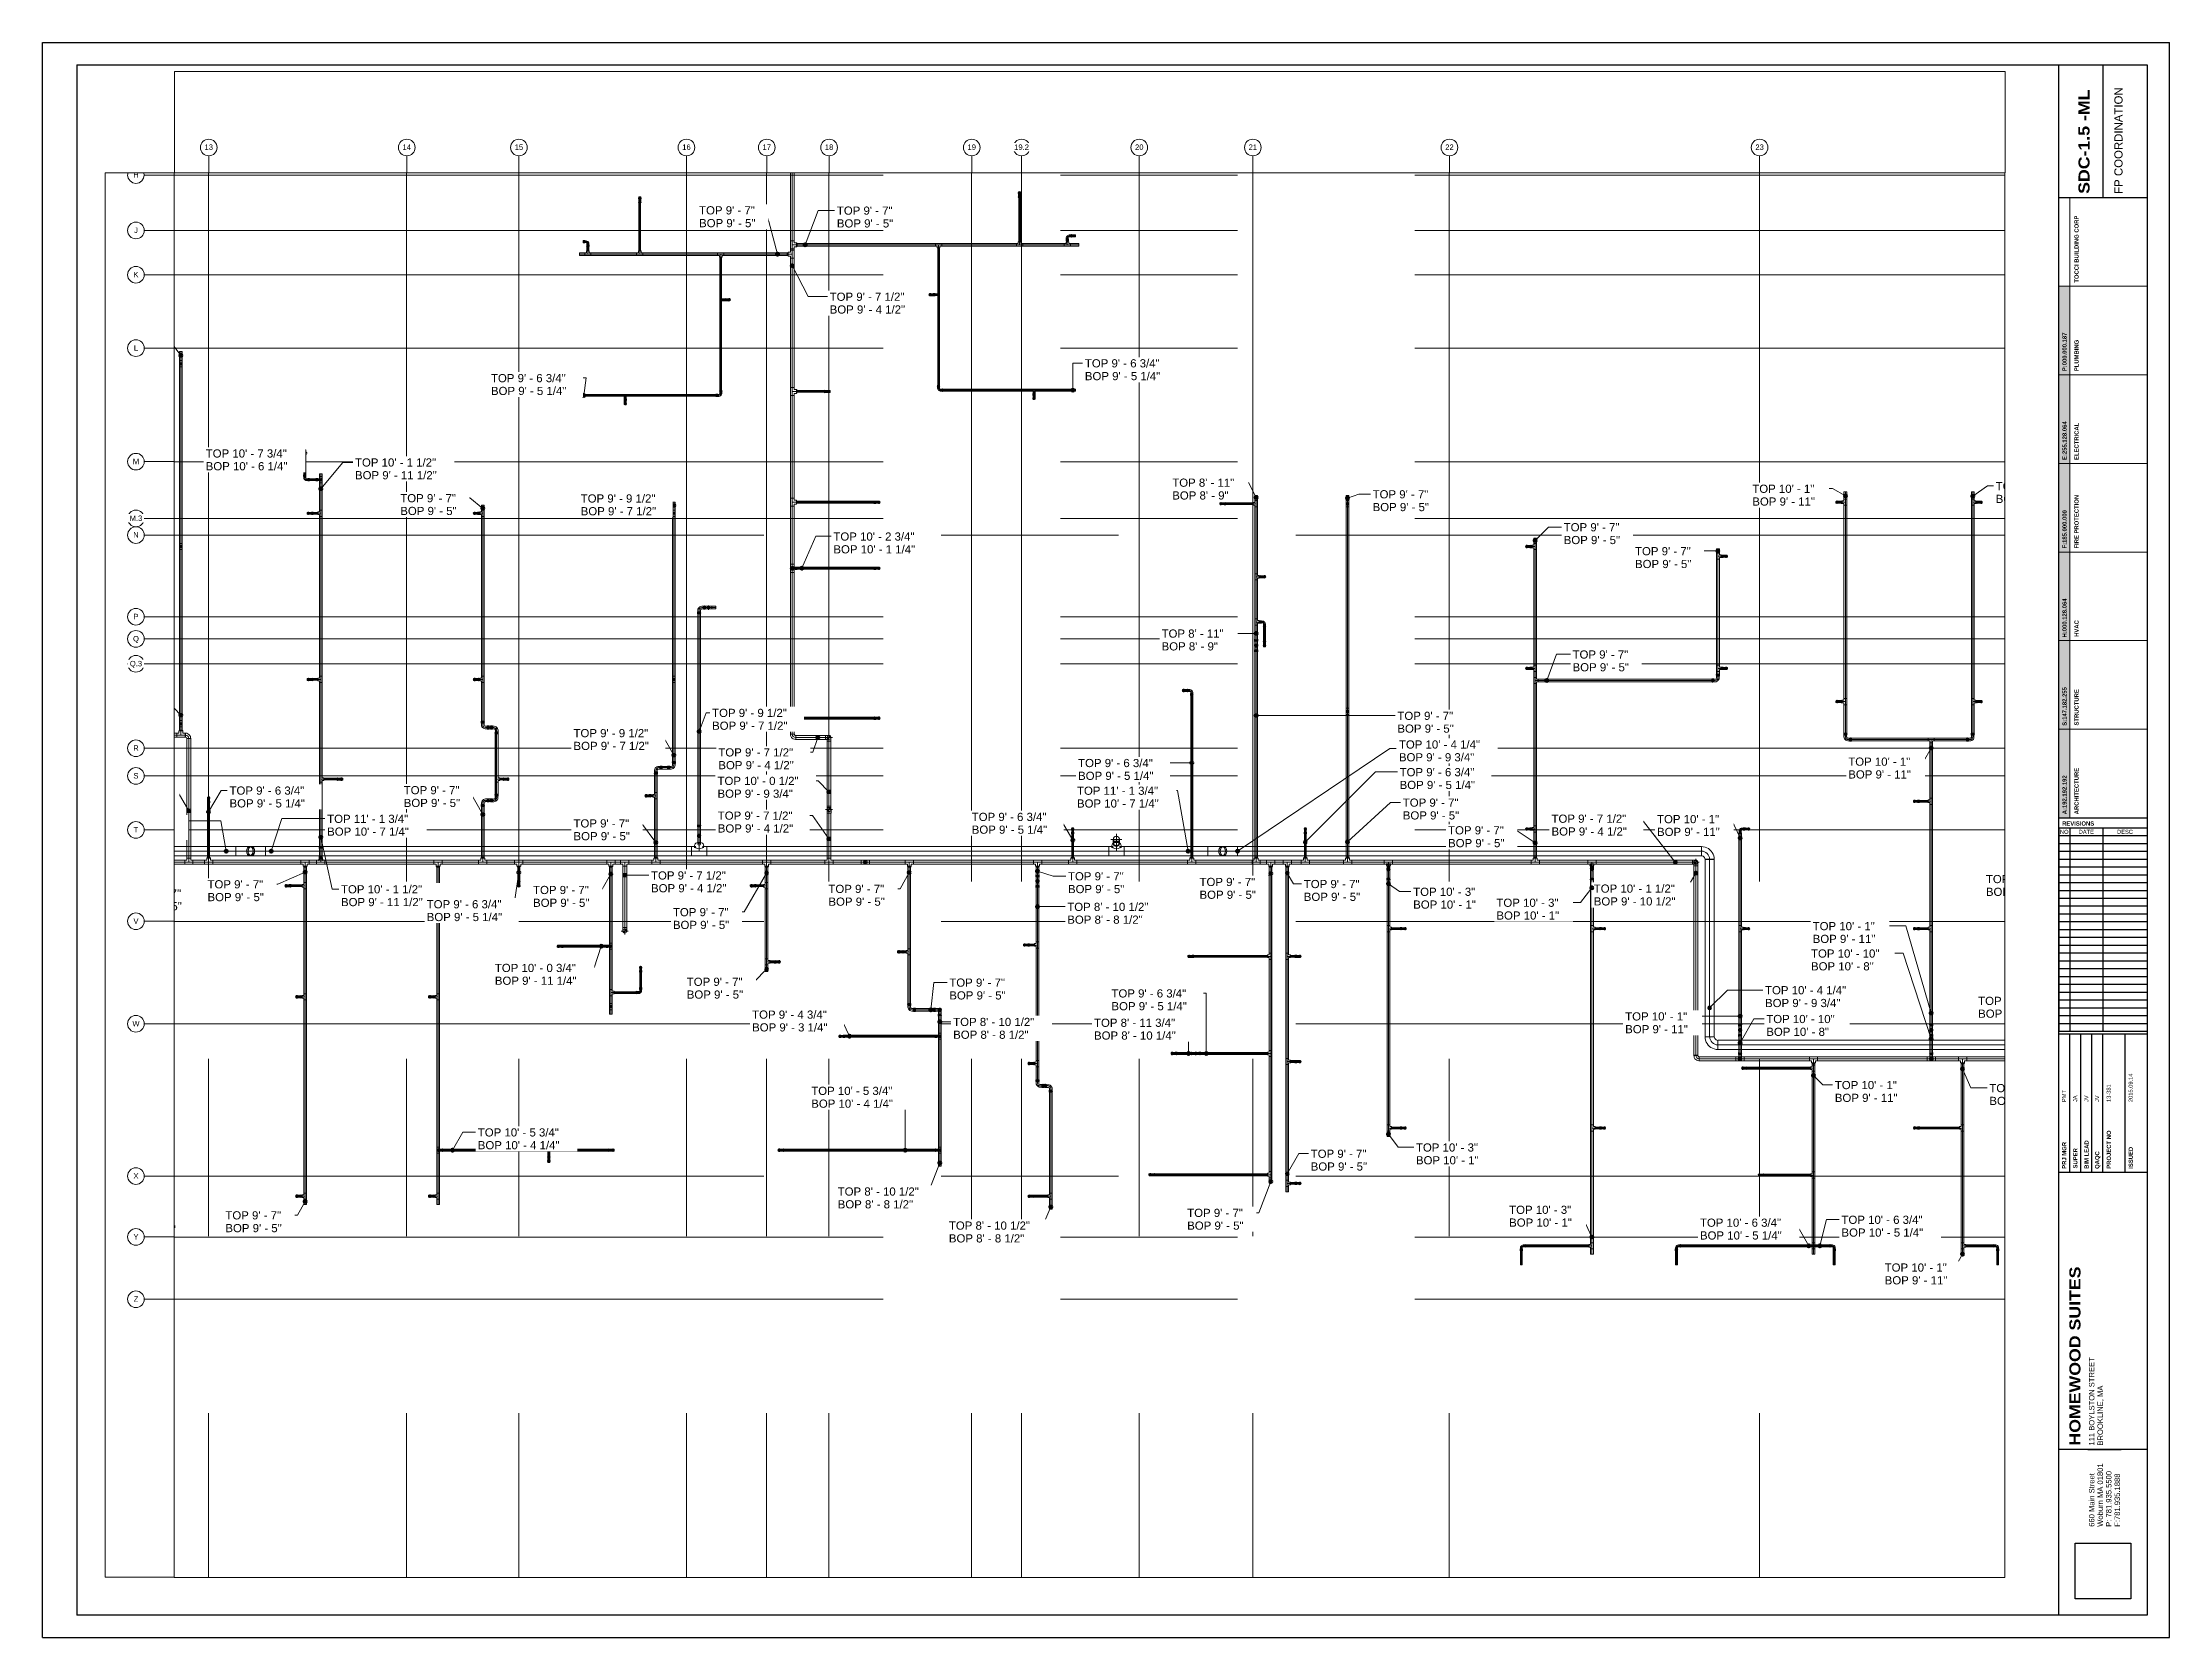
# Paper-space layout 'SDC - 0.0 - LL_B2' of a CAD drawing. Header units: inches. Extents: x -5.5 to 42.5, y -0.2 to 35.8.
# The model-space entities are those that its viewports show. They can reach past a viewport. Long polylines and large blocks are cut down to what shows.
import ezdxf

# ---------------------------------------------------------------- set-up
doc = ezdxf.new("R2010")
doc.units = ezdxf.units.IN
doc.header["$MEASUREMENT"] = 0
doc.linetypes.add('Grid Line', pattern=[0.875, 0.5, -0.125, 0.125, -0.125])
for name, color, linetype, lineweight in [('A-ANNO-NOTE', 250, 'Continuous', 9), ('G-ANNO-DIMS', 251, 'Continuous', 9), ('P-PIPE', 1, 'Continuous', 9), ('P-PIPE-CNTR', 1, 'Continuous', 9), ('S-GRID', 8, 'Continuous', 9), ('S-GRID-IDEN', 8, 'Continuous', 13)]:
    doc.layers.add(name, color=color, linetype=linetype, lineweight=lineweight)
doc.layers.add('A-DETL', color=250, linetype='Continuous', lineweight=5, plot=False)
doc.layers.add('VIEWPORT', color=7, linetype='Continuous', plot=False)
doc.layers.add('X - REF - ELEC', color=7, linetype='Continuous', true_color=0xff8040)
doc.styles.add('Arial', font='arial.ttf', dxfattribs={"height": 3.934132})
doc.styles.add('Arial Black', font='', dxfattribs={"height": 0.25})
doc.styles.add('Arial_1', font='arial.ttf', dxfattribs={"height": 5.901198})
doc.styles.add('Arial_2', font='arial.ttf', dxfattribs={"height": 0.092206})
doc.styles.add('Arial_B', font='arialbd.ttf', dxfattribs={"height": 0.095133})
doc.styles.get('Arial Black').set_extended_font_data('Arial Black')
picture_1 = doc.add_image_def('image1.jpg', size_in_pixel=(300, 300))

psp = doc.layouts.new('SDC - 0.0 - LL_B2')

# ---------------------------------------------------------------- texts
at = {"lineweight": 9, "attachment_point": 1, "rotation": 90}
for s, insert, char_height, width, line_spacing_factor, style in [('SDC-1.5 -ML', (40.435, 32.386), 0.25, 2.82013, 1.176471, 'Arial Black'), ('FP COORDINATION', (41.245, 32.386), 0.18441, 3.09825, 0.938532, 'Arial_1'), ('2015.09.14', (41.565, 11.886), 0.0922, 0.7695, 0.938532, 'Arial_2'), ('PMT', (40.064, 11.886), 0.0922, 0.17888, 0.938532, 'Arial_2'), ('JA', (40.314, 11.886), 0.0922, 0.33187, 0.938532, 'Arial_2'), ('JV', (40.568, 11.886), 0.0922, 0.315, 0.938532, 'Arial_2'), ('JV', (40.807, 11.886), 0.0922, 0.58612, 0.938532, 'Arial_2'), ('13-381', (41.069, 11.886), 0.0922, 0.5625, 0.938532, 'Arial_2')]:
    psp.add_mtext(s, dxfattribs=dict(at, insert=insert, char_height=char_height, width=width, line_spacing_factor=line_spacing_factor, style=style))
at = {"color": 7, "insert": (40.066, 18.221), "char_height": 0.0951, "width": 0.83812, "attachment_point": 1, "line_spacing_factor": 0.938532, "style": 'Arial_B', "bg_fill": 3, "box_fill_scale": 1.25, "bg_fill_color": 0, "bg_fill_transparency": 0}
psp.add_mtext('REVISIONS', dxfattribs=at)
at = {"insert": (41.485, 18.032), "char_height": 0.0922, "width": 0.42525, "attachment_point": 2, "line_spacing_factor": 0.938532, "style": 'Arial_2'}
psp.add_mtext('DESC', dxfattribs=at)
at = {"color": 7, "lineweight": 30, "insert": (40.672, 2.299), "char_height": 0.12294, "width": 1.7055, "attachment_point": 1, "rotation": 90, "line_spacing_factor": 0.938532, "style": 'Arial', "bg_fill": 3, "box_fill_scale": 1.25, "bg_fill_color": 0, "bg_fill_transparency": 0}
psp.add_mtext('660 Main Street\\PWoburn MA 01801\\PP: 781.935.5500\\PF:781.935.1888', dxfattribs=at)

msp = doc.modelspace()

# ---------------------------------------------------------------- texts
at = {"layer": 'G-ANNO-DIMS', "insert": (-1072.5, 306.5), "char_height": 5.901, "width": 70.344, "attachment_point": 1, "line_spacing_factor": 0.938532, "style": 'Arial_1', "bg_fill": 3, "box_fill_scale": 1.25, "bg_fill_color": 0, "bg_fill_transparency": 0}
msp.add_mtext('TOP 10\' - 1 1/2"\\PBOP 9\' - 10 1/2"', dxfattribs=at)

# ---------------------------------------------------------------- blocks, each defined once
blk = doc.blocks.new('Coordination Legend_36X48_2011 - Coordination Legend_36X48_2011-2112261-')
at = {"layer": 'A-ANNO-NOTE'}
for color, points in [(5, [(0, 10), (0, 12), (0.25, 12), (0.25, 10)]), (3, [(0, 4), (0, 6), (0.25, 6), (0.25, 4)]), (253, [(0, 2), (0.25, 2), (0.25, 0), (0, 0)])]:
    blk.add_hatch(color=color, dxfattribs=at).paths.add_polyline_path(points, flags=0)
at = {"layer": 'A-ANNO-NOTE', "true_color": 0xff8040, "transparency": 33554687}
blk.add_hatch(color=11, dxfattribs=at).paths.add_polyline_path([(0, 10), (0.25, 10), (0.25, 8), (0, 8)], flags=0)
at = {"layer": 'A-ANNO-NOTE', "true_color": 0xb90000}
blk.add_hatch(color=12, dxfattribs=at).paths.add_polyline_path([(0, 8), (0.25, 8), (0.25, 6), (0, 6)], flags=0)
at = {"layer": 'A-ANNO-NOTE', "true_color": 0x93b6ff}
blk.add_hatch(color=151, dxfattribs=at).paths.add_polyline_path([(0, 4), (0.25, 4), (0.25, 2), (0, 2)], flags=0)
at = {"layer": 'A-ANNO-NOTE'}
for p, q in [((0.25, 12), (0.25, 14)), ((0.25, 12), (0, 12)), ((0, 12), (0, 10)), ((0.25, 12), (2, 12)), ((0.25, 10), (0.25, 12)), ((0, 10), (0.25, 10)), ((0, 10), (0, 8)), ((0.25, 10), (0, 10)), ((0.25, 10), (2, 10)), ((0.25, 8), (0.25, 10)), ((0, 8), (0.25, 8)), ((0, 8), (0, 6)), ((0.25, 8), (0, 8)), ((0.25, 8), (2, 8)), ((0.25, 6), (0.25, 8)), ((0, 6), (0.25, 6)), ((0.25, 6), (0, 6)), ((0, 6), (0, 4)), ((0.25, 6), (2, 6)), ((0.25, 4), (0.25, 6)), ((0, 4), (0.25, 4)), ((0, 4), (0, 2)), ((0.25, 4), (0, 4)), ((0.25, 4), (2, 4)), ((0.25, 2), (0.25, 4)), ((0, 2), (0.25, 2)), ((0, 2), (0, 0)), ((0.25, 2), (0, 2)), ((0.25, 2), (2, 2)), ((0.25, 0), (0.25, 2)), ((0, 0), (0.25, 0))]:
    blk.add_line(p, q, dxfattribs=at)
at = {"layer": 'A-ANNO-NOTE', "char_height": 0.09513, "attachment_point": 1, "rotation": 90, "line_spacing_factor": 0.938532, "style": 'Arial_B'}
for s, insert, width in [('P:000.000.187', (0.085, 10.082), 1.008), ('E:255.128.064', (0.085, 8.078), 1.008), ('F:185.000.000', (0.085, 6.081), 1.00012), ('H:000.128.064', (0.085, 4.072), 1.017), ('S:147.182.255', (0.085, 2.079), 1.008), ('A:192.192.192', (0.085, 0.081), 1.01362)]:
    blk.add_mtext(s, dxfattribs=dict(at, insert=insert, width=width))
blk = doc.blocks.new('Elbow - Welded - Generic - Standard-1121388-MAIN LEVEL')
at = {"layer": 'P-PIPE'}
for p, q in [((-6, -3.3), (-6, 3.3)), ((-6, 3.3), (-6, -3.3)), ((3.3, 6), (-3.3, 6)), ((-3.3, 6), (3.3, 6))]:
    blk.add_line(p, q, dxfattribs=at)
at = {"layer": 'P-PIPE', "flags": 128}
for points in [[(-3.3, 6), (-3.4, 5.3), (-3.7, 4.6), (-4.1, 4.1), (-4.7, 3.7), (-5.3, 3.4), (-6, 3.3)], [(-6, -3.3), (-4.7, -3.2), (-3.4, -2.9), (-2.1, -2.5), (-1, -1.9), (0.1, -1.1), (1, -0.1), (1.8, 0.9), (2.4, 2.1), (2.9, 3.3), (3.2, 4.6), (3.3, 5.9), (3.3, 6)]]:
    blk.add_lwpolyline(points, dxfattribs=at)
blk = doc.blocks.new('Elbow - Welded - Generic - Standard-V6-MAIN LEVEL')
at = {"layer": 'P-PIPE'}
blk.add_line((-704.9, 313.7), (-704.9, 313.7), dxfattribs=at)
blk.add_line((-704.9, 313.7), (-704.9, 313.7), dxfattribs=at)
at = {"layer": 'P-PIPE', "flags": 128}
for points in [[(-708.9, 313.7), (-708.8, 314.3), (-708.5, 314.7), (-708.1, 315), (-707.6, 315.2), (-707.5, 315.2)], [(-707.5, 312.3), (-708, 312.4), (-708.4, 312.7), (-708.7, 313.1), (-708.9, 313.6), (-708.9, 313.7)], [(-707.5, 315.2), (-707.4, 315.2), (-707.1, 315.2), (-706.7, 315.2), (-706.1, 315.2), (-705.5, 315.2), (-704.9, 315.2)], [(-707.5, 315.2), (-707, 315.1), (-706.5, 314.8), (-706.2, 314.4), (-706, 313.9), (-706, 313.7)], [(-706, 313.7), (-706.1, 313.2), (-706.4, 312.8), (-706.8, 312.5), (-707.3, 312.3), (-707.5, 312.3)], [(-704.9, 312.3), (-705.6, 312.3), (-706.3, 312.3), (-706.8, 312.3), (-707.2, 312.3), (-707.4, 312.3), (-707.5, 312.3)]]:
    blk.add_lwpolyline(points, dxfattribs=at)
at = {"layer": 'P-PIPE'}
for start, end in [(0, 180), (180, 0)]:
    blk.add_arc((-707.5, 313.7), 1.44, start, end, dxfattribs=at)
blk = doc.blocks.new('Elbow - Welded - Generic - Standard-V8-MAIN LEVEL')
at = {"layer": 'P-PIPE'}
for p, q in [((-2.5, -1.4), (-2.5, 1.4)), ((-2.5, 1.4), (-2.5, -1.4)), ((1.4, 2.5), (-1.4, 2.5)), ((-1.4, 2.5), (1.4, 2.5))]:
    blk.add_line(p, q, dxfattribs=at)
at = {"layer": 'P-PIPE', "flags": 128}
for points in [[(-1.4, 2.5), (-1.5, 2.1), (-1.8, 1.7), (-2.2, 1.5), (-2.5, 1.4)], [(-2.5, -1.4), (-1.7, -1.3), (-0.9, -1.1), (-0.1, -0.6), (0.5, 0), (1, 0.7), (1.3, 1.5), (1.4, 2.3), (1.4, 2.5)]]:
    blk.add_lwpolyline(points, dxfattribs=at)
blk = doc.blocks.new('Victaulic-VicPress316-Elbow 90-45deg Style P568_P571 - Standard-V5-MAIN LEVEL')
at = {"layer": 'P-PIPE'}
for p, q in [((-559.3, 302.5), (-559.3, 302.2)), ((-559.3, 301.9), (-559.3, 301.4)), ((-559.2, 302.5), (-559.2, 301.2)), ((-559.2, 301.3), (-559.2, 300.4)), ((-558.6, 301.3), (-559.2, 301.3)), ((-559.2, 301.3), (-558.6, 301.3)), ((-558.6, 302.5), (-558.6, 302.5)), ((-558.6, 302.5), (-558.6, 302.5)), ((-558.6, 302.5), (-558.6, 302.5)), ((-558.6, 302.5), (-558.6, 302.5)), ((-558.6, 302.2), (-558.6, 302.2)), ((-558.6, 302.2), (-558.6, 302.2)), ((-558.6, 301.9), (-558.6, 301.9)), ((-558.6, 301.9), (-558.6, 301.9)), ((-557.9, 301.3), (-558.6, 301.3)), ((-558.6, 301.3), (-557.9, 301.3)), ((-558.6, 300.4), (-558.6, 301.3)), ((-558.6, 301.2), (-558.6, 301.2)), ((-558.6, 301.2), (-558.6, 301.2)), ((-558.6, 300.4), (-558.6, 299)), ((-558.6, 299), (-558.6, 299)), ((-557.9, 301.2), (-557.9, 302.5)), ((-557.9, 300.4), (-557.9, 301.3)), ((-557.8, 302.2), (-557.8, 302.5)), ((-557.8, 301.4), (-557.8, 301.9))]:
    blk.add_line(p, q, dxfattribs=at)
at = {"layer": 'P-PIPE', "flags": 128}
for points in [[(-559.3, 301.9), (-559.4, 302), (-559.5, 302.1), (-559.3, 302.2), (-559.3, 302.2)], [(-558.6, 299.9), (-559, 299.8), (-559.3, 299.6), (-559.5, 299.2), (-559.4, 298.8), (-559.3, 298.4), (-558.9, 298.2), (-558.6, 298.1)], [(-559.3, 302.2), (-559.2, 302.2), (-559, 302.2), (-558.6, 302.2), (-558.6, 302.2)], [(-558.6, 302.2), (-558.9, 302.2), (-559.2, 302.2), (-559.3, 302.2), (-559.3, 302.2)], [(-559.3, 301.9), (-559.2, 301.9), (-559, 301.9), (-558.6, 301.9), (-558.6, 301.9)], [(-558.6, 301.9), (-558.9, 301.9), (-559.2, 301.9), (-559.3, 301.9), (-559.3, 301.9)], [(-559.2, 301.2), (-559.3, 301.4), (-559.3, 301.4)], [(-558.6, 299.8), (-558.9, 299.7), (-559.2, 299.4), (-559.3, 299.1), (-559.3, 298.7), (-559, 298.4), (-558.7, 298.2), (-558.6, 298.2)], [(-559.2, 300.4), (-559.2, 299.9), (-559.2, 299.5), (-559.2, 299.2), (-559.2, 299), (-559.2, 299)], [(-557.8, 302.2), (-557.9, 302.2), (-558.1, 302.2), (-558.5, 302.2), (-558.6, 302.2)], [(-558.6, 302.2), (-558.2, 302.2), (-557.9, 302.2), (-557.8, 302.2), (-557.8, 302.2)], [(-557.8, 301.9), (-557.9, 301.9), (-558.1, 301.9), (-558.5, 301.9), (-558.6, 301.9)], [(-558.6, 301.9), (-558.2, 301.9), (-557.9, 301.9), (-557.8, 301.9), (-557.8, 301.9)], [(-558.6, 298.1), (-558.2, 298.2), (-557.8, 298.4), (-557.7, 298.8), (-557.7, 299.2), (-557.9, 299.6), (-558.2, 299.8), (-558.6, 299.9)], [(-558.6, 298.2), (-558.2, 298.3), (-557.9, 298.6), (-557.8, 298.9), (-557.9, 299.3), (-558.1, 299.6), (-558.4, 299.8), (-558.6, 299.8)], [(-557.8, 301.4), (-557.9, 301.2), (-557.9, 301.2)], [(-557.9, 299), (-557.9, 299.1), (-557.9, 299.4), (-557.9, 299.8), (-557.9, 300.2), (-557.9, 300.4)], [(-557.8, 302.2), (-557.7, 302.1), (-557.7, 302), (-557.8, 301.9), (-557.8, 301.9)]]:
    blk.add_lwpolyline(points, dxfattribs=at)
at = {"layer": 'P-PIPE'}
for radius, start, end in [(0.767, 90, 270), (0.767, 90, 270), (0.767, 90, 270), (0.658, 90, 270), (0.658, 90, 270), (0.658, 90, 180), (0.658, 180, 270), (0.767, 270, 90), (0.767, 270, 90), (0.767, 270, 90), (0.658, 270, 90), (0.658, 270, 90), (0.658, 0, 90), (0.658, 270, 0)]:
    blk.add_arc((-558.6, 299), radius, start, end, dxfattribs=at)
blk = doc.blocks.new('Victaulic-VicPress316-Elbow 90-45deg Style P568_P571 - Standard-V7-MAIN LEVEL')
at = {"layer": 'P-PIPE'}
for p, q in [((-3.2, 0.8), (-3.5, 0.8)), ((-3.5, 0.8), (-3.5, -0.8)), ((-3.5, -0.8), (-3.5, 0.8)), ((-2.2, 0.7), (-3.5, 0.7)), ((-3.5, -0.7), (-3.5, 0.7)), ((-3.5, 0.7), (-3.5, -0.7)), ((-3.2, -0.8), (-3.2, 0.8)), ((-3.2, 0.8), (-3.2, -0.8)), ((-2.4, 0.8), (-2.9, 0.8)), ((-2.9, -0.8), (-2.9, 0.8)), ((-2.9, 0.8), (-2.9, -0.8)), ((-1.4, 0.7), (-2.3, 0.7)), ((-2.3, 0), (-2.3, 0.7)), ((-2.3, 0.7), (-2.3, 0)), ((-2.2, -0.7), (-2.2, 0.7)), ((-2.2, 0.7), (-2.2, -0.7)), ((-0.8, 3.5), (-0.8, 3.2)), ((0.8, 3.5), (-0.8, 3.5)), ((-0.8, 3.5), (0.8, 3.5)), ((-0.8, 3.2), (0.8, 3.2)), ((0.8, 3.2), (-0.8, 3.2)), ((-0.8, 2.9), (-0.8, 2.4)), ((-0.8, 2.9), (0.8, 2.9)), ((0.8, 2.9), (-0.8, 2.9)), ((-0.7, 3.5), (-0.7, 2.2)), ((-0.7, 3.5), (0.7, 3.5)), ((0.7, 3.5), (-0.7, 3.5)), ((-0.7, 2.3), (-0.7, 1.4)), ((0, 2.3), (-0.7, 2.3)), ((-0.7, 2.3), (0, 2.3)), ((-0.7, 2.2), (0.7, 2.2)), ((0.7, 2.2), (-0.7, 2.2)), ((0, 2.3), (0.7, 2.3)), ((0.7, 2.3), (0, 2.3)), ((0, 1.4), (0, 2.3)), ((0.7, 2.2), (0.7, 3.5)), ((0.7, 1.4), (0.7, 2.3)), ((0.8, 3.2), (0.8, 3.5)), ((0.8, 2.4), (0.8, 2.9)), ((-3.5, -0.7), (-2.2, -0.7)), ((-3.5, -0.8), (-3.2, -0.8)), ((-2.9, -0.8), (-2.4, -0.8)), ((-2.3, 0), (-2.3, -0.7)), ((-2.3, -0.7), (-2.3, 0)), ((-1.4, 0), (-2.3, 0)), ((-2.3, -0.7), (-1.4, -0.7))]:
    blk.add_line(p, q, dxfattribs=at)
at = {"layer": 'P-PIPE', "flags": 128}
for points in [[(-3.2, 0.8), (-3.1, 0.9), (-3, 0.9), (-2.9, 0.8), (-2.9, 0.8)], [(-3.2, 0.8), (-3.2, 0.7), (-3.2, 0.4), (-3.2, 0.1), (-3.2, -0.3), (-3.2, -0.6), (-3.2, -0.8), (-3.2, -0.8)], [(-3.2, -0.8), (-3.2, -0.7), (-3.2, -0.4), (-3.2, -0.1), (-3.2, 0.3), (-3.2, 0.6), (-3.2, 0.8), (-3.2, 0.8)], [(-2.9, -0.8), (-2.9, -0.7), (-2.9, -0.4), (-2.9, -0.1), (-2.9, 0.3), (-2.9, 0.6), (-2.9, 0.8), (-2.9, 0.8)], [(-2.9, 0.8), (-2.9, 0.7), (-2.9, 0.4), (-2.9, 0.1), (-2.9, -0.3), (-2.9, -0.6), (-2.9, -0.8), (-2.9, -0.8)], [(-2.4, 0.8), (-2.2, 0.7), (-2.2, 0.7)], [(-0.7, 1.4), (-0.7, 1), (-1, 0.8), (-1.4, 0.7), (-1.4, 0.7)], [(-1.4, -0.7), (-0.8, -0.6), (-0.2, -0.3), (0.2, 0.1), (0.5, 0.7), (0.7, 1.3), (0.7, 1.4)], [(-0.8, 2.9), (-0.9, 3), (-0.9, 3.1), (-0.8, 3.2), (-0.8, 3.2)], [(0.8, 3.2), (0.7, 3.2), (0.4, 3.2), (0.1, 3.2), (-0.3, 3.2), (-0.6, 3.2), (-0.8, 3.2), (-0.8, 3.2)], [(-0.8, 3.2), (-0.7, 3.2), (-0.4, 3.2), (-0.1, 3.2), (0.3, 3.2), (0.6, 3.2), (0.8, 3.2), (0.8, 3.2)], [(-0.8, 2.9), (-0.7, 2.9), (-0.4, 2.9), (-0.1, 2.9), (0.3, 2.9), (0.6, 2.9), (0.8, 2.9), (0.8, 2.9)], [(0.8, 2.9), (0.7, 2.9), (0.4, 2.9), (0.1, 2.9), (-0.3, 2.9), (-0.6, 2.9), (-0.8, 2.9), (-0.8, 2.9)], [(-0.7, 2.2), (-0.8, 2.4), (-0.8, 2.4)], [(0.8, 2.4), (0.7, 2.2), (0.7, 2.2)], [(0.8, 3.2), (0.9, 3.1), (0.9, 3), (0.8, 2.9), (0.8, 2.9)], [(-2.9, -0.8), (-3, -0.9), (-3.1, -0.9), (-3.2, -0.8), (-3.2, -0.8)], [(-2.2, -0.7), (-2.4, -0.8), (-2.4, -0.8)]]:
    blk.add_lwpolyline(points, dxfattribs=at)
at = {"layer": 'P-PIPE'}
blk.add_arc((-1.4, 1.4), 1.39, 270, 0, dxfattribs=at)
blk = doc.blocks.new('Victaulic-VicPress316-Elbow 90-45deg Style P568_P571 - Standard-V4-MAIN LEVEL')
at = {"layer": 'P-PIPE'}
for p, q in [((-4.2, 1.1), (-4.5, 1.1)), ((-4.5, 1.1), (-4.5, -1.1)), ((-4.5, -1.1), (-4.5, 1.1)), ((-3.1, 0.9), (-4.5, 0.9)), ((-4.5, -1), (-4.5, 0.9)), ((-4.5, 0.9), (-4.5, -1)), ((-4.2, -1.1), (-4.2, 1.1)), ((-4.2, 1.1), (-4.2, -1.1)), ((-3.3, 1.1), (-3.8, 1.1)), ((-3.8, -1.1), (-3.8, 1.1)), ((-3.8, 1.1), (-3.8, -1.1)), ((-2, 0.9), (-3.2, 0.9)), ((-3.2, 0), (-3.2, 0.9)), ((-3.2, 0.9), (-3.2, 0)), ((-3.1, -1), (-3.1, 0.9)), ((-3.1, 0.9), (-3.1, -1)), ((-1.1, 4.5), (-1.1, 4.2)), ((1.1, 4.5), (-1.1, 4.5)), ((-1.1, 4.5), (1.1, 4.5)), ((-1.1, 4.2), (1.1, 4.2)), ((1.1, 4.2), (-1.1, 4.2)), ((-1.1, 3.8), (-1.1, 3.3)), ((-1.1, 3.8), (1.1, 3.8)), ((1.1, 3.8), (-1.1, 3.8)), ((-1, 4.5), (-1, 3.1)), ((-1, 4.5), (0.9, 4.5)), ((0.9, 4.5), (-1, 4.5)), ((-1, 3.2), (-1, 2)), ((0, 3.2), (-1, 3.2)), ((-1, 3.2), (0, 3.2)), ((-1, 3.1), (0.9, 3.1)), ((0.9, 3.1), (-1, 3.1)), ((0, 3.2), (0.9, 3.2)), ((0.9, 3.2), (0, 3.2)), ((0, 2), (0, 3.2)), ((0.9, 3.1), (0.9, 4.5)), ((0.9, 2), (0.9, 3.2)), ((1.1, 4.2), (1.1, 4.5)), ((1.1, 3.3), (1.1, 3.8)), ((-4.5, -1), (-3.1, -1)), ((-4.5, -1.1), (-4.2, -1.1)), ((-3.8, -1.1), (-3.3, -1.1)), ((-3.2, 0), (-3.2, -1)), ((-3.2, -1), (-3.2, 0)), ((-2, 0), (-3.2, 0)), ((-3.2, -1), (-2, -1))]:
    blk.add_line(p, q, dxfattribs=at)
at = {"layer": 'P-PIPE', "flags": 128}
for points in [[(-4.2, 1.1), (-4.1, 1.2), (-3.9, 1.2), (-3.8, 1.1), (-3.8, 1.1)], [(-4.2, 1.1), (-4.2, 1), (-4.2, 0.7), (-4.2, 0.3), (-4.2, -0.1), (-4.2, -0.5), (-4.2, -0.9), (-4.2, -1), (-4.2, -1.1)], [(-4.2, -1.1), (-4.2, -1), (-4.2, -0.7), (-4.2, -0.3), (-4.2, 0.1), (-4.2, 0.5), (-4.2, 0.9), (-4.2, 1), (-4.2, 1.1)], [(-3.8, -1.1), (-3.8, -1), (-3.8, -0.7), (-3.8, -0.3), (-3.8, 0.1), (-3.8, 0.5), (-3.8, 0.9), (-3.8, 1), (-3.8, 1.1)], [(-3.8, 1.1), (-3.8, 1), (-3.8, 0.7), (-3.8, 0.3), (-3.8, -0.1), (-3.8, -0.5), (-3.8, -0.9), (-3.8, -1), (-3.8, -1.1)], [(-3.3, 1.1), (-3.1, 1), (-3.1, 0.9)], [(-1, 2), (-1, 1.6), (-1.3, 1.2), (-1.7, 1), (-2, 0.9)], [(-2, -1), (-1.3, -0.9), (-0.6, -0.6), (0, -0.1), (0.5, 0.4), (0.8, 1.1), (0.9, 1.8), (0.9, 2)], [(-1.1, 3.8), (-1.2, 3.9), (-1.2, 4.1), (-1.1, 4.2), (-1.1, 4.2)], [(1.1, 4.2), (1, 4.2), (0.7, 4.2), (0.3, 4.2), (-0.1, 4.2), (-0.5, 4.2), (-0.9, 4.2), (-1, 4.2), (-1.1, 4.2)], [(-1.1, 4.2), (-1, 4.2), (-0.7, 4.2), (-0.3, 4.2), (0.1, 4.2), (0.5, 4.2), (0.9, 4.2), (1, 4.2), (1.1, 4.2)], [(-1.1, 3.8), (-1, 3.8), (-0.7, 3.8), (-0.3, 3.8), (0.1, 3.8), (0.5, 3.8), (0.9, 3.8), (1, 3.8), (1.1, 3.8)], [(1.1, 3.8), (1, 3.8), (0.7, 3.8), (0.3, 3.8), (-0.1, 3.8), (-0.5, 3.8), (-0.9, 3.8), (-1, 3.8), (-1.1, 3.8)], [(-1, 3.1), (-1.1, 3.3), (-1.1, 3.3)], [(1.1, 3.3), (1, 3.1), (0.9, 3.1)], [(1.1, 4.2), (1.2, 4.1), (1.2, 3.9), (1.1, 3.8), (1.1, 3.8)], [(-3.8, -1.1), (-3.9, -1.2), (-4.1, -1.2), (-4.2, -1.1), (-4.2, -1.1)], [(-3.1, -1), (-3.3, -1.1), (-3.3, -1.1)]]:
    blk.add_lwpolyline(points, dxfattribs=at)
at = {"layer": 'P-PIPE'}
blk.add_arc((-2, 2), 2.02, 270, 0, dxfattribs=at)
blk = doc.blocks.new('Victaulic-VicPress316-Elbow 90-45deg Style P568_P571 - Standard-523083-MAIN LEVEL')
at = {"layer": 'P-PIPE'}
for p, q in [((-436.2, 302.5), (-436.2, 302.2)), ((-436.2, 301.9), (-436.2, 301.4)), ((-436.1, 302.5), (-436.1, 301.2)), ((-436.1, 301.3), (-436.1, 300.4)), ((-436.1, 301.3), (-435.4, 301.3)), ((-435.4, 301.3), (-436.1, 301.3)), ((-435.4, 302.5), (-435.4, 302.5)), ((-435.4, 302.5), (-435.4, 302.5)), ((-435.4, 302.5), (-435.4, 302.5)), ((-435.4, 302.5), (-435.4, 302.5)), ((-435.4, 302.2), (-435.4, 302.2)), ((-435.4, 302.2), (-435.4, 302.2)), ((-435.4, 301.9), (-435.4, 301.9)), ((-435.4, 301.9), (-435.4, 301.9)), ((-435.4, 301.3), (-434.7, 301.3)), ((-434.7, 301.3), (-435.4, 301.3)), ((-435.4, 300.4), (-435.4, 301.3)), ((-435.4, 301.2), (-435.4, 301.2)), ((-435.4, 301.2), (-435.4, 301.2)), ((-435.4, 299), (-435.4, 300.4)), ((-435.4, 299), (-435.4, 299)), ((-434.7, 301.2), (-434.7, 302.5)), ((-434.7, 300.4), (-434.7, 301.3)), ((-434.6, 302.2), (-434.6, 302.5)), ((-434.6, 301.4), (-434.6, 301.9))]:
    blk.add_line(p, q, dxfattribs=at)
at = {"layer": 'P-PIPE', "flags": 128}
for points in [[(-436.2, 301.9), (-436.3, 302), (-436.3, 302.1), (-436.2, 302.2), (-436.2, 302.2)], [(-435.4, 299.9), (-435.8, 299.8), (-436.1, 299.6), (-436.3, 299.2), (-436.3, 298.8), (-436.1, 298.4), (-435.8, 298.2), (-435.4, 298.1)], [(-436.2, 302.2), (-436.1, 302.2), (-435.8, 302.2), (-435.5, 302.2), (-435.4, 302.2)], [(-435.4, 302.2), (-435.8, 302.2), (-436, 302.2), (-436.2, 302.2), (-436.2, 302.2)], [(-436.2, 301.9), (-436.1, 301.9), (-435.8, 301.9), (-435.5, 301.9), (-435.4, 301.9)], [(-435.4, 301.9), (-435.8, 301.9), (-436, 301.9), (-436.2, 301.9), (-436.2, 301.9)], [(-436.1, 301.2), (-436.2, 301.4), (-436.2, 301.4)], [(-435.4, 299.8), (-435.8, 299.7), (-436, 299.4), (-436.2, 299.1), (-436.1, 298.7), (-435.9, 298.4), (-435.5, 298.2), (-435.4, 298.2)], [(-436.1, 300.4), (-436.1, 299.9), (-436.1, 299.5), (-436.1, 299.2), (-436.1, 299), (-436.1, 299)], [(-434.6, 302.2), (-434.7, 302.2), (-435, 302.2), (-435.3, 302.2), (-435.4, 302.2)], [(-435.4, 302.2), (-435, 302.2), (-434.8, 302.2), (-434.6, 302.2), (-434.6, 302.2)], [(-434.6, 301.9), (-434.7, 301.9), (-435, 301.9), (-435.3, 301.9), (-435.4, 301.9)], [(-435.4, 301.9), (-435, 301.9), (-434.8, 301.9), (-434.6, 301.9), (-434.6, 301.9)], [(-435.4, 298.1), (-435, 298.2), (-434.7, 298.4), (-434.5, 298.8), (-434.5, 299.2), (-434.7, 299.6), (-435, 299.8), (-435.4, 299.9)], [(-435.4, 298.2), (-435, 298.3), (-434.8, 298.6), (-434.6, 298.9), (-434.7, 299.3), (-434.9, 299.6), (-435.3, 299.8), (-435.4, 299.8)], [(-434.6, 301.4), (-434.7, 301.2), (-434.7, 301.2)], [(-434.7, 299), (-434.7, 299.1), (-434.7, 299.4), (-434.7, 299.8), (-434.7, 300.2), (-434.7, 300.4)], [(-434.6, 302.2), (-434.5, 302.1), (-434.5, 302), (-434.6, 301.9), (-434.6, 301.9)]]:
    blk.add_lwpolyline(points, dxfattribs=at)
at = {"layer": 'P-PIPE'}
for radius, start, end in [(0.767, 90, 270), (0.767, 90, 270), (0.767, 90, 270), (0.657, 90, 270), (0.657, 90, 270), (0.657, 90, 180), (0.657, 180, 270), (0.767, 270, 90), (0.767, 270, 90), (0.767, 270, 90), (0.658, 270, 90), (0.658, 270, 90), (0.658, 0, 90), (0.658, 270, 0)]:
    blk.add_arc((-435.4, 299), radius, start, end, dxfattribs=at)
blk = doc.blocks.new('Transition - Generic - Plumbing-CW-1126388-MAIN LEVEL')
at = {"layer": 'P-PIPE'}
for radius, start, end in [(1.3125, 0, 180), (1.3125, 180, 0), (0.8125, 0, 180), (0.8125, 180, 0)]:
    blk.add_arc((-182.12, 313.742802), radius, start, end, dxfattribs=at)
blk = doc.blocks.new('Victaulic-VicPress316-Elbow 90-45deg Style P568_P571 - Standard-V3-MAIN LEVEL')
at = {"layer": 'P-PIPE'}
for p, q in [((-202.7, 163.7), (-202.7, 163.2)), ((-202.7, 162.9), (-202.7, 162.5)), ((-202.5, 165), (-202.5, 163.9)), ((-202.5, 164), (-202.5, 162.5)), ((-202.5, 163.9), (-201.6, 163.9)), ((-201.6, 163.9), (-202.5, 163.9)), ((-201.6, 167), (-201.6, 167)), ((-201.6, 167), (-201.6, 165)), ((-201.6, 165), (-201.6, 163.9)), ((-201.6, 164), (-201.6, 164)), ((-201.6, 164), (-201.6, 164)), ((-201.6, 163.9), (-200.6, 163.9)), ((-200.6, 163.9), (-201.6, 163.9)), ((-201.6, 163.2), (-201.6, 163.2)), ((-201.6, 163.2), (-201.6, 163.2)), ((-201.6, 162.9), (-201.6, 162.9)), ((-201.6, 162.9), (-201.6, 162.9)), ((-201.6, 162.5), (-201.6, 162.5)), ((-201.6, 162.5), (-201.6, 162.5)), ((-201.6, 162.5), (-201.6, 162.5)), ((-201.6, 162.5), (-201.6, 162.5)), ((-200.6, 163.9), (-200.6, 165)), ((-200.6, 162.5), (-200.6, 164)), ((-200.5, 163.2), (-200.5, 163.7)), ((-200.5, 162.5), (-200.5, 162.9))]:
    blk.add_line(p, q, dxfattribs=at)
at = {"layer": 'P-PIPE', "flags": 128}
for points in [[(-201.6, 168.3), (-202.1, 168.2), (-202.5, 167.9), (-202.7, 167.5), (-202.8, 167), (-202.7, 166.6), (-202.5, 166.2), (-202.1, 165.9), (-201.6, 165.8), (-201.6, 165.8)], [(-202.7, 162.9), (-202.8, 162.9), (-202.8, 163.1), (-202.7, 163.2), (-202.7, 163.2)], [(-202.7, 163.7), (-202.6, 163.9), (-202.5, 164)], [(-202.7, 163.2), (-202.6, 163.2), (-202.3, 163.2), (-201.9, 163.2), (-201.6, 163.2)], [(-201.6, 163.2), (-202, 163.2), (-202.4, 163.2), (-202.6, 163.2), (-202.7, 163.2)], [(-202.7, 162.9), (-202.6, 162.9), (-202.3, 162.9), (-201.9, 162.9), (-201.6, 162.9)], [(-201.6, 162.9), (-202, 162.9), (-202.4, 162.9), (-202.6, 162.9), (-202.7, 162.9)], [(-202.5, 167), (-202.5, 167.4), (-202.2, 167.8), (-201.8, 168), (-201.6, 168)], [(-201.6, 166.1), (-202, 166.2), (-202.3, 166.4), (-202.5, 166.8), (-202.5, 167)], [(-202.5, 165), (-202.5, 165.6), (-202.5, 166.2), (-202.5, 166.6), (-202.5, 166.9), (-202.5, 167), (-202.5, 167)], [(-201.6, 165.8), (-201.1, 165.9), (-200.7, 166.2), (-200.5, 166.6), (-200.4, 167), (-200.5, 167.5), (-200.7, 167.9), (-201.1, 168.2), (-201.6, 168.3), (-201.6, 168.3)], [(-201.6, 168), (-201.2, 167.9), (-200.9, 167.6), (-200.7, 167.3), (-200.6, 167)], [(-200.6, 167), (-200.7, 166.6), (-201, 166.3), (-201.4, 166.1), (-201.6, 166.1)], [(-200.5, 163.2), (-200.6, 163.2), (-200.9, 163.2), (-201.3, 163.2), (-201.6, 163.2)], [(-201.6, 163.2), (-201.2, 163.2), (-200.8, 163.2), (-200.6, 163.2), (-200.5, 163.2)], [(-200.5, 162.9), (-200.6, 162.9), (-200.9, 162.9), (-201.3, 162.9), (-201.6, 162.9)], [(-201.6, 162.9), (-201.2, 162.9), (-200.8, 162.9), (-200.6, 162.9), (-200.5, 162.9)], [(-200.6, 167), (-200.6, 166.9), (-200.6, 166.7), (-200.6, 166.2), (-200.6, 165.7), (-200.6, 165.1), (-200.6, 165)], [(-200.6, 164), (-200.5, 163.8), (-200.5, 163.7)], [(-200.5, 163.2), (-200.4, 163.1), (-200.4, 163), (-200.5, 162.9), (-200.5, 162.9)]]:
    blk.add_lwpolyline(points, dxfattribs=at)
at = {"layer": 'P-PIPE'}
for radius, start, end in [(1.06, 90, 270), (1.06, 90, 270), (1.06, 90, 270), (0.95, 90, 270), (0.95, 90, 270), (0.95, 90, 180), (0.95, 180, 270), (1.06, 270, 90), (1.06, 270, 90), (1.06, 270, 90), (0.95, 270, 90), (0.95, 270, 90), (0.95, 0, 90), (0.95, 270, 0)]:
    blk.add_arc((-201.6, 167), radius, start, end, dxfattribs=at)
blk = doc.blocks.new('Victaulic-VicPress316-Elbow 90-45deg Style P568_P571 - Standard-1125944-MAIN LEVEL')
at = {"layer": 'P-PIPE'}
for p, q in [((-202.7, 171.6), (-202.7, 171.2)), ((-202.7, 170.9), (-202.7, 170.3)), ((-202.5, 171.6), (-202.5, 170.1)), ((-202.5, 170.2), (-202.5, 169)), ((-201.6, 170.2), (-202.5, 170.2)), ((-202.5, 170.2), (-201.6, 170.2)), ((-201.6, 171.6), (-201.6, 171.6)), ((-201.6, 171.6), (-201.6, 171.6)), ((-201.6, 171.6), (-201.6, 171.6)), ((-201.6, 171.6), (-201.6, 171.6)), ((-201.6, 171.2), (-201.6, 171.2)), ((-201.6, 171.2), (-201.6, 171.2)), ((-201.6, 170.9), (-201.6, 170.9)), ((-201.6, 170.9), (-201.6, 170.9)), ((-200.6, 170.2), (-201.6, 170.2)), ((-201.6, 170.2), (-200.6, 170.2)), ((-201.6, 169), (-201.6, 170.2)), ((-201.6, 170.1), (-201.6, 170.1)), ((-201.6, 170.1), (-201.6, 170.1)), ((-201.6, 169), (-201.6, 167)), ((-200.6, 170.1), (-200.6, 171.6)), ((-200.6, 169), (-200.6, 170.2)), ((-200.5, 171.2), (-200.5, 171.6)), ((-200.5, 170.3), (-200.5, 170.9)), ((-201.6, 167), (-201.6, 167))]:
    blk.add_line(p, q, dxfattribs=at)
at = {"layer": 'P-PIPE', "flags": 128}
for points in [[(-202.7, 170.9), (-202.8, 171), (-202.8, 171.1), (-202.7, 171.2), (-202.7, 171.2)], [(-202.7, 171.2), (-202.6, 171.2), (-202.3, 171.2), (-201.9, 171.2), (-201.6, 171.2)], [(-201.6, 171.2), (-202, 171.2), (-202.4, 171.2), (-202.6, 171.2), (-202.7, 171.2)], [(-202.7, 170.9), (-202.6, 170.9), (-202.3, 170.9), (-201.9, 170.9), (-201.6, 170.9)], [(-201.6, 170.9), (-202, 170.9), (-202.4, 170.9), (-202.6, 170.9), (-202.7, 170.9)], [(-202.5, 170.1), (-202.7, 170.3), (-202.7, 170.3)], [(-202.5, 169), (-202.5, 168.4), (-202.5, 167.9), (-202.5, 167.4), (-202.5, 167.2), (-202.5, 167), (-202.5, 167)], [(-200.5, 171.2), (-200.6, 171.2), (-200.9, 171.2), (-201.3, 171.2), (-201.6, 171.2)], [(-201.6, 171.2), (-201.2, 171.2), (-200.8, 171.2), (-200.6, 171.2), (-200.5, 171.2)], [(-200.5, 170.9), (-200.6, 170.9), (-200.9, 170.9), (-201.3, 170.9), (-201.6, 170.9)], [(-201.6, 170.9), (-201.2, 170.9), (-200.8, 170.9), (-200.6, 170.9), (-200.5, 170.9)], [(-200.5, 170.3), (-200.6, 170.1), (-200.6, 170.1)], [(-200.6, 167), (-200.6, 167.1), (-200.6, 167.4), (-200.6, 167.8), (-200.6, 168.4), (-200.6, 169), (-200.6, 169)], [(-200.5, 171.2), (-200.4, 171.1), (-200.4, 171), (-200.5, 170.9), (-200.5, 170.9)], [(-201.6, 168.3), (-202.1, 168.2), (-202.5, 167.9), (-202.7, 167.5), (-202.8, 167), (-202.7, 166.6), (-202.5, 166.2), (-202.1, 165.9), (-201.6, 165.8), (-201.6, 165.8)], [(-201.6, 168.1), (-202, 168), (-202.4, 167.7), (-202.6, 167.4), (-202.6, 166.9), (-202.5, 166.5), (-202.2, 166.2), (-201.8, 166), (-201.6, 166)], [(-201.6, 165.8), (-201.1, 165.9), (-200.7, 166.2), (-200.5, 166.6), (-200.4, 167), (-200.5, 167.5), (-200.7, 167.9), (-201.1, 168.2), (-201.6, 168.3), (-201.6, 168.3)], [(-201.6, 166), (-201.2, 166.1), (-200.8, 166.3), (-200.6, 166.7), (-200.5, 167.1), (-200.7, 167.6), (-201, 167.9), (-201.4, 168.1), (-201.6, 168.1)]]:
    blk.add_lwpolyline(points, dxfattribs=at)
at = {"layer": 'P-PIPE'}
for radius, start, end in [(1.06, 90, 270), (1.06, 90, 270), (1.06, 90, 270), (0.95, 90, 270), (0.95, 90, 270), (0.95, 90, 180), (0.95, 180, 270), (1.06, 270, 90), (1.06, 270, 90), (1.06, 270, 90), (0.95, 270, 90), (0.95, 270, 90), (0.95, 0, 90), (0.95, 270, 0)]:
    blk.add_arc((-201.6, 167), radius, start, end, dxfattribs=at)
blk = doc.blocks.new('Transition - Generic - Plumbing-CW-1022941-MAIN LEVEL')
at = {"layer": 'P-PIPE'}
for radius, start, end in [(0.8125, 90, 270), (0.5625, 90, 270), (0.8125, 270, 90), (0.5625, 270, 90)]:
    blk.add_arc((-1197, 38.637308), radius, start, end, dxfattribs=at)
blk = doc.blocks.new('Elbow - Welded - Generic - Standard-1127339-MAIN LEVEL')
at = {"layer": 'P-PIPE'}
blk.add_line((-332, 316.3), (-332, 316.3), dxfattribs=at)
blk.add_line((-332, 316.3), (-332, 316.3), dxfattribs=at)
at = {"layer": 'P-PIPE', "flags": 128}
for points in [[(-333.4, 316.3), (-333.4, 315.6), (-333.4, 315), (-333.4, 314.4), (-333.4, 314), (-333.4, 313.8), (-333.4, 313.7)], [(-330.6, 313.7), (-330.6, 313.8), (-330.6, 314.1), (-330.6, 314.5), (-330.6, 315.1), (-330.6, 315.7), (-330.6, 316.3)]]:
    blk.add_lwpolyline(points, dxfattribs=at)
at = {"layer": 'P-PIPE'}
for start, end in [(90, 270), (270, 90)]:
    blk.add_arc((-332, 313.7), 1.44, start, end, dxfattribs=at)
blk = doc.blocks.new('Victaulic-VicPress316-Elbow 90-45deg Style P568_P571 - Standard-1136008-MAIN LEVEL')
at = {"layer": 'P-PIPE'}
for p, q in [((-851.1, 396), (-851.1, 395.7)), ((-851.1, 395.3), (-851.1, 394.8)), ((-851.1, 388.5), (-851.1, 388.1)), ((-851.1, 387.8), (-851.1, 387.6)), ((-850.9, 396), (-850.9, 394.5)), ((-850.9, 394.7), (-850.9, 392.2)), ((-850, 394.7), (-850.9, 394.7)), ((-850.9, 394.7), (-850, 394.7)), ((-850.9, 390.3), (-850.9, 388.5)), ((-850.9, 388.6), (-850.9, 387.6)), ((-850, 396), (-850, 396)), ((-850, 396), (-850, 396)), ((-850, 396), (-850, 396)), ((-850, 396), (-850, 396)), ((-850, 395.7), (-850, 395.7)), ((-850, 395.7), (-850, 395.7)), ((-850, 395.3), (-850, 395.3)), ((-850, 395.3), (-850, 395.3)), ((-849, 394.7), (-850, 394.7)), ((-850, 394.7), (-849, 394.7)), ((-850, 392.2), (-850, 394.7)), ((-850, 394.5), (-850, 394.5)), ((-850, 394.5), (-850, 394.5)), ((-850, 392.2), (-850, 390.3)), ((-850, 390.3), (-850, 388.5)), ((-849, 394.5), (-849, 396)), ((-849, 392.2), (-849, 394.7)), ((-849, 388.5), (-849, 390.3)), ((-849, 387.6), (-849, 388.6)), ((-848.9, 395.7), (-848.9, 396)), ((-848.9, 394.8), (-848.9, 395.3)), ((-848.9, 388.1), (-848.9, 388.5)), ((-848.9, 387.6), (-848.9, 387.8))]:
    blk.add_line(p, q, dxfattribs=at)
at = {"layer": 'P-PIPE', "flags": 128}
for points in [[(-851.1, 395.3), (-851.2, 395.4), (-851.2, 395.6), (-851.1, 395.7), (-851.1, 395.7)], [(-850, 388.9), (-850.5, 388.8), (-850.9, 388.6), (-851.1, 388.3), (-851.2, 388), (-851.1, 387.6), (-850.9, 387.3), (-850.5, 387.1), (-850.1, 387), (-850, 387)], [(-851.1, 395.7), (-851, 395.7), (-850.7, 395.7), (-850.3, 395.7), (-850, 395.7)], [(-850, 395.7), (-850.4, 395.7), (-850.8, 395.7), (-851, 395.7), (-851.1, 395.7)], [(-851.1, 395.3), (-851, 395.3), (-850.7, 395.3), (-850.3, 395.3), (-850, 395.3)], [(-850, 395.3), (-850.4, 395.3), (-850.8, 395.3), (-851, 395.3), (-851.1, 395.3)], [(-850.9, 394.5), (-851.1, 394.7), (-851.1, 394.8)], [(-850, 389.3), (-850.4, 389.2), (-850.8, 389), (-851, 388.7), (-851.1, 388.5)], [(-850.9, 392.2), (-850.9, 391.5), (-850.9, 390.8), (-850.9, 390.3)], [(-848.9, 395.7), (-849, 395.7), (-849.3, 395.7), (-849.7, 395.7), (-850, 395.7)], [(-850, 395.7), (-849.6, 395.7), (-849.2, 395.7), (-849, 395.7), (-848.9, 395.7)], [(-848.9, 395.3), (-849, 395.3), (-849.3, 395.3), (-849.7, 395.3), (-850, 395.3)], [(-850, 395.3), (-849.6, 395.3), (-849.2, 395.3), (-849, 395.3), (-848.9, 395.3)], [(-848.9, 388.5), (-849, 388.8), (-849.3, 389.1), (-849.6, 389.2), (-850, 389.3)], [(-850, 387), (-849.5, 387.1), (-849.1, 387.3), (-848.9, 387.6), (-848.8, 387.9), (-848.9, 388.3), (-849.1, 388.6), (-849.5, 388.8), (-849.9, 388.9), (-850, 388.9)], [(-848.9, 394.8), (-849, 394.6), (-849, 394.5)], [(-849, 390.3), (-849, 390.9), (-849, 391.5), (-849, 392.2)], [(-848.9, 395.7), (-848.8, 395.6), (-848.8, 395.4), (-848.9, 395.3), (-848.9, 395.3)]]:
    blk.add_lwpolyline(points, dxfattribs=at)
at = {"layer": 'P-PIPE'}
for centre, major_axis, start_param, end_param in [((-850, 388.1), (1.06, 0), 1.570796, 4.712389), ((-850, 387.8), (-1.06, 0), 4.712389, 7.853982), ((-850, 387.6), (1.06, 0), 1.570796, 4.712389), ((-850, 388.6), (0.95, 0), 1.570796, 4.712389), ((-850, 388.5), (0.95, 0), 1.570796, 3.141593), ((-850, 388.5), (0.95, 0), 3.141593, 4.712389), ((-850, 387.6), (0.95, 0), 1.570796, 4.712389), ((-850, 388.6), (0.95, 0), 4.712389, 7.853982), ((-850, 388.5), (0.95, 0), 0, 1.570796), ((-850, 388.1), (-1.06, 0), 1.570796, 4.712389), ((-850, 387.8), (1.06, 0), 4.712389, 7.853982), ((-850, 388.5), (0.95, 0), 4.712389, 6.283185), ((-850, 387.6), (1.06, 0), 4.712389, 7.853982), ((-850, 387.6), (0.95, 0), 4.712389, 7.853982)]:
    blk.add_ellipse(centre, major_axis=major_axis, ratio=0.707107, start_param=start_param, end_param=end_param, dxfattribs=at)
blk = doc.blocks.new('Victaulic-VicPress316-Elbow 90-45deg Style P568_P571 - Standard-V11-MAIN LEVEL')
at = {"layer": 'P-PIPE'}
for p, q in [((-959.1, 396), (-959.1, 395.7)), ((-959.1, 395.3), (-959.1, 394.8)), ((-959.1, 388.5), (-959.1, 388.1)), ((-959.1, 387.8), (-959.1, 387.6)), ((-959, 396), (-959, 394.5)), ((-959, 394.7), (-959, 392.2)), ((-959, 394.7), (-958, 394.7)), ((-958, 394.7), (-959, 394.7)), ((-959, 390.3), (-959, 388.5)), ((-959, 388.6), (-959, 387.6)), ((-958, 396), (-958, 396)), ((-958, 396), (-958, 396)), ((-958, 396), (-958, 396)), ((-958, 396), (-958, 396)), ((-958, 395.7), (-958, 395.7)), ((-958, 395.7), (-958, 395.7)), ((-958, 395.3), (-958, 395.3)), ((-958, 395.3), (-958, 395.3)), ((-958, 394.7), (-957.1, 394.7)), ((-957.1, 394.7), (-958, 394.7)), ((-958, 392.2), (-958, 394.7)), ((-958, 394.5), (-958, 394.5)), ((-958, 394.5), (-958, 394.5)), ((-958, 390.3), (-958, 392.2)), ((-958, 390.3), (-958, 388.5)), ((-957.1, 394.5), (-957.1, 396)), ((-957.1, 392.2), (-957.1, 394.7)), ((-957.1, 388.5), (-957.1, 390.3)), ((-957.1, 387.6), (-957.1, 388.6)), ((-956.9, 395.7), (-956.9, 396)), ((-956.9, 394.8), (-956.9, 395.3)), ((-956.9, 388.1), (-956.9, 388.5)), ((-956.9, 387.6), (-956.9, 387.8))]:
    blk.add_line(p, q, dxfattribs=at)
at = {"layer": 'P-PIPE', "flags": 128}
for points in [[(-959.1, 395.3), (-959.2, 395.4), (-959.2, 395.6), (-959.1, 395.7), (-959.1, 395.7)], [(-958, 388.9), (-958.5, 388.8), (-958.9, 388.6), (-959.1, 388.3), (-959.2, 388), (-959.1, 387.6), (-958.9, 387.3), (-958.5, 387.1), (-958.1, 387), (-958, 387)], [(-959.1, 395.7), (-959, 395.7), (-958.7, 395.7), (-958.3, 395.7), (-958, 395.7)], [(-958, 395.7), (-958.4, 395.7), (-958.8, 395.7), (-959, 395.7), (-959.1, 395.7)], [(-959.1, 395.3), (-959, 395.3), (-958.7, 395.3), (-958.3, 395.3), (-958, 395.3)], [(-958, 395.3), (-958.4, 395.3), (-958.8, 395.3), (-959, 395.3), (-959.1, 395.3)], [(-959, 394.5), (-959.1, 394.7), (-959.1, 394.8)], [(-958, 389.3), (-958.4, 389.2), (-958.8, 389), (-959, 388.7), (-959.1, 388.5)], [(-959, 392.2), (-959, 391.5), (-959, 390.8), (-959, 390.3)], [(-956.9, 395.7), (-957, 395.7), (-957.3, 395.7), (-957.7, 395.7), (-958, 395.7)], [(-958, 395.7), (-957.6, 395.7), (-957.2, 395.7), (-957, 395.7), (-956.9, 395.7)], [(-956.9, 395.3), (-957, 395.3), (-957.3, 395.3), (-957.7, 395.3), (-958, 395.3)], [(-958, 395.3), (-957.6, 395.3), (-957.2, 395.3), (-957, 395.3), (-956.9, 395.3)], [(-956.9, 388.5), (-957, 388.8), (-957.3, 389.1), (-957.6, 389.2), (-958, 389.3)], [(-958, 387), (-957.5, 387.1), (-957.1, 387.3), (-956.9, 387.6), (-956.8, 387.9), (-956.9, 388.3), (-957.1, 388.6), (-957.5, 388.8), (-957.9, 388.9), (-958, 388.9)], [(-956.9, 394.8), (-957, 394.6), (-957.1, 394.5)], [(-957.1, 390.3), (-957.1, 390.9), (-957.1, 391.5), (-957.1, 392.2)], [(-956.9, 395.7), (-956.8, 395.6), (-956.8, 395.4), (-956.9, 395.3), (-956.9, 395.3)]]:
    blk.add_lwpolyline(points, dxfattribs=at)
at = {"layer": 'P-PIPE'}
for centre, major_axis, start_param, end_param in [((-958, 388.1), (-1.06, 0), 4.712389, 7.853982), ((-958, 387.8), (1.06, 0), 1.570796, 4.712389), ((-958, 387.6), (1.06, 0), 1.570796, 4.712389), ((-958, 388.6), (0.95, 0), 1.570796, 4.712389), ((-958, 388.5), (0.95, 0), 1.570796, 3.141593), ((-958, 388.5), (0.95, 0), 3.141593, 4.712389), ((-958, 387.6), (0.95, 0), 1.570796, 4.712389), ((-958, 388.6), (0.95, 0), 4.712389, 7.853982), ((-958, 388.5), (0.95, 0), 0, 1.570796), ((-958, 388.1), (1.06, 0), 4.712389, 7.853982), ((-958, 387.8), (1.06, 0), 4.712389, 7.853982), ((-958, 388.5), (0.95, 0), 4.712389, 6.283185), ((-958, 387.6), (1.06, 0), 4.712389, 7.853982), ((-958, 387.6), (0.95, 0), 4.712389, 7.853982)]:
    blk.add_ellipse(centre, major_axis=major_axis, ratio=0.707107, start_param=start_param, end_param=end_param, dxfattribs=at)
blk = doc.blocks.new('Elbow - Welded - Generic - Standard-1179760-MAIN LEVEL')
at = {"layer": 'P-PIPE', "flags": 128}
for points in [[(-1702.7, 332.2), (-1702.6, 332.9), (-1702.3, 333.5), (-1701.9, 334), (-1701.3, 334.3), (-1700.7, 334.5), (-1700.4, 334.5)], [(-1702.7, 329.4), (-1702.7, 330.3), (-1702.7, 331), (-1702.7, 331.6), (-1702.7, 332), (-1702.7, 332.2), (-1702.7, 332.2)], [(-1700.4, 330), (-1701.1, 330.1), (-1701.6, 330.4), (-1702.1, 330.8), (-1702.5, 331.3), (-1702.6, 332), (-1702.7, 332.2)], [(-1700.4, 334.5), (-1699.8, 334.4), (-1699.2, 334.1), (-1698.7, 333.7), (-1698.4, 333.2), (-1698.2, 332.5), (-1698.2, 332.2)], [(-1698.2, 332.2), (-1698.3, 331.6), (-1698.5, 331), (-1699, 330.5), (-1699.5, 330.2), (-1700.1, 330), (-1700.4, 330)], [(-1698.2, 332.2), (-1698.2, 332.2), (-1698.2, 331.9), (-1698.2, 331.4), (-1698.2, 330.8), (-1698.2, 330), (-1698.2, 329.4)]]:
    blk.add_lwpolyline(points, dxfattribs=at)
at = {"layer": 'P-PIPE'}
for start, end in [(90, 270), (270, 90)]:
    blk.add_arc((-1700.4, 332.2), 2.25, start, end, dxfattribs=at)
for start_param, end_param in [(1.570796, 4.712389), (4.712389, 7.853982)]:
    blk.add_ellipse((-1700.4, 329.4), major_axis=(2.25, 0), ratio=0.707107, start_param=start_param, end_param=end_param, dxfattribs=at)
blk = doc.blocks.new('Transition - Generic - Plumbing-CW-1127470-MAIN LEVEL')
at = {"layer": 'P-PIPE'}
for radius, start, end in [(1.3125, 0, 180), (1.3125, 180, 0), (0.5625, 0, 180), (0.5625, 180, 0)]:
    blk.add_arc((-531.75, 313.742802), radius, start, end, dxfattribs=at)
blk = doc.blocks.new('Transition - Generic - Plumbing-CW-1090292-MAIN LEVEL')
at = {"layer": 'P-PIPE'}
for radius, start, end in [(0.8125, 0, 180), (0.8125, 180, 0), (0.5625, 0, 180), (0.5625, 180, 0)]:
    blk.add_arc((-2376, 415.742802), radius, start, end, dxfattribs=at)
blk = doc.blocks.new('Transition - Generic - Plumbing-CW-1187651-MAIN LEVEL')
at = {"layer": 'P-PIPE'}
for centre, radius, start, end in [((-2376, 675.742802), 0.8125, 0, 180), ((-2375.982791, 675.742802), 0.5625, 0, 180), ((-2376, 675.742802), 0.8125, 180, 0), ((-2375.982791, 675.742802), 0.5625, 180, 0)]:
    blk.add_arc(centre, radius, start, end, dxfattribs=at)
blk = doc.blocks.new('Victaulic-VicPress316-Elbow 90-45deg Style P568_P571 - Standard-V17-MAIN LEVEL')
at = {"layer": 'P-PIPE'}
for p, q in [((-2024.1, 385), (-2024.5, 385)), ((-2023, 384.9), (-2024.5, 384.9)), ((-2023.2, 385), (-2023.8, 385)), ((-2022, 384.9), (-2023.1, 384.9)), ((-2021.1, 388.5), (-2021.1, 388.2)), ((-2021.1, 388.2), (-2021, 388.2)), ((-2021, 387.8), (-2021.1, 387.8)), ((-2021.1, 387.8), (-2021.1, 387.3)), ((-2019, 388.5), (-2021, 388.5)), ((-2021, 388.5), (-2019, 388.5)), ((-2021, 388.2), (-2019, 388.2)), ((-2019, 388.2), (-2021, 388.2)), ((-2021, 387.8), (-2019, 387.8)), ((-2019, 387.8), (-2021, 387.8)), ((-2021, 388.5), (-2021, 387.1)), ((-2020.9, 388.5), (-2019.1, 388.5)), ((-2019.1, 388.5), (-2020.9, 388.5)), ((-2021, 387.2), (-2021, 386)), ((-2019.8, 387.2), (-2020.9, 387.2)), ((-2020.9, 387.2), (-2020.2, 387.2)), ((-2020.9, 387.1), (-2019.1, 387.1)), ((-2019.1, 387.1), (-2020.9, 387.1)), ((-2020.2, 387.2), (-2019.1, 387.2)), ((-2020, 386), (-2020, 387.2)), ((-2019.1, 387.2), (-2019.8, 387.2)), ((-2019, 387.1), (-2019, 388.5)), ((-2018.9, 388.2), (-2019, 388.2)), ((-2019, 387.8), (-2018.9, 387.8)), ((-2019, 386), (-2019, 387.2)), ((-2018.9, 388.2), (-2018.9, 388.5)), ((-2018.9, 387.3), (-2018.9, 387.8)), ((-2024.5, 383), (-2023, 383)), ((-2024.5, 382.9), (-2024.1, 382.9)), ((-2023.8, 382.9), (-2023.2, 382.9)), ((-2022, 384), (-2023.1, 384)), ((-2023.1, 383), (-2022, 383))]:
    blk.add_line(p, q, dxfattribs=at)
at = {"layer": 'P-PIPE', "flags": 128}
for points in [[(-2023.9, 385.2), (-2024.1, 385.1), (-2024.2, 385), (-2024.2, 384.8), (-2024.3, 384.5), (-2024.3, 384.1), (-2024.3, 383.6), (-2024.3, 383.3), (-2024.2, 383), (-2024.1, 382.9), (-2024, 382.8), (-2023.9, 382.8)], [(-2023.9, 385.2), (-2023.8, 385.1), (-2023.7, 385), (-2023.6, 384.8), (-2023.6, 384.5), (-2023.6, 384.1), (-2023.6, 383.6), (-2023.6, 383.3), (-2023.7, 383), (-2023.7, 382.9), (-2023.8, 382.8), (-2023.9, 382.8)], [(-2023.2, 385), (-2023, 385), (-2023, 384.9)], [(-2021, 386), (-2021, 385.6), (-2021.3, 385.2), (-2021.6, 385), (-2022, 384.9)], [(-2022, 383), (-2021.3, 383.1), (-2020.6, 383.4), (-2020, 383.8), (-2019.5, 384.4), (-2019.2, 385.1), (-2019.1, 385.8), (-2019, 386)], [(-2021.1, 387.8), (-2021.2, 387.9), (-2021.2, 388.1), (-2021.1, 388.2), (-2021.1, 388.2)], [(-2019, 388.2), (-2019.1, 388.2), (-2019.5, 388.2), (-2019.9, 388.2), (-2020.3, 388.2), (-2020.7, 388.2), (-2021, 388.2), (-2021.1, 388.2), (-2021.1, 388.2)], [(-2021.1, 387.8), (-2021, 387.8), (-2020.7, 387.8), (-2020.3, 387.8), (-2019.9, 387.8), (-2019.5, 387.8), (-2019.1, 387.8), (-2019, 387.8), (-2019, 387.8)], [(-2021, 387.1), (-2021.1, 387.2), (-2021.1, 387.3)], [(-2021, 388.2), (-2020.9, 388.2), (-2020.5, 388.2), (-2020.1, 388.2), (-2019.7, 388.2), (-2019.3, 388.2), (-2019, 388.2), (-2018.9, 388.2), (-2018.9, 388.2)], [(-2018.9, 387.8), (-2019, 387.8), (-2019.3, 387.8), (-2019.7, 387.8), (-2020.1, 387.8), (-2020.5, 387.8), (-2020.9, 387.8), (-2021, 387.8), (-2021, 387.8)], [(-2018.9, 387.3), (-2019, 387.1), (-2019, 387.1)], [(-2018.9, 388.2), (-2018.8, 388.1), (-2018.8, 387.9), (-2018.9, 387.8), (-2018.9, 387.8)], [(-2023.2, 382.9), (-2023, 383), (-2023, 383.1)]]:
    blk.add_lwpolyline(points, dxfattribs=at)
at = {"layer": 'P-PIPE'}
for centre, major_axis, ratio, start_param, end_param in [((-2024.5, 384), (0, 1.06), 0.188847, 0, 3.141593), ((-2024.5, 384), (0, 0.95), 0.188847, 0, 3.141593), ((-2024.5, 384), (0, 1.06), 0.188847, 3.141593, 6.283185), ((-2024.5, 384), (0, 0.95), 0.188847, 3.141593, 6.283185), ((-2024.1, 384), (0, 1.06), 0.188847, 0, 3.141593), ((-2024.1, 384), (0, 1.06), 0.188847, 3.141593, 6.283185), ((-2023.8, 384), (0, 1.06), 0.188847, 0, 3.141593), ((-2023.8, 384), (0, 1.06), 0.188847, 3.141593, 6.283185), ((-2023.1, 384), (0, 0.95), 0.188847, 0, 1.570796), ((-2023, 384), (0, 0.95), 0.188847, 0, 3.141593), ((-2023.1, 384), (0, 0.95), 0.188847, 4.712389, 6.283185), ((-2023, 384), (0, 0.95), 0.188847, 3.141593, 6.283185), ((-2022, 386), (0, 2.02), 0.982006, 3.141593, 4.712389), ((-2023.1, 384), (0, 0.95), 0.188847, 1.570796, 3.141593), ((-2023.1, 384), (0, 0.95), 0.188847, 3.141593, 4.712389)]:
    blk.add_ellipse(centre, major_axis=major_axis, ratio=ratio, start_param=start_param, end_param=end_param, dxfattribs=at)
blk = doc.blocks.new('Victaulic-VicPress316-Elbow 90-45deg Style P568_P571 - Standard-V18-MAIN LEVEL')
at = {"layer": 'P-PIPE'}
for p, q in [((-2029.9, 384.9), (-2031, 384.9)), ((-2028.5, 384.9), (-2030, 384.9)), ((-2029.2, 385), (-2029.8, 385)), ((-2028.5, 385), (-2028.9, 385)), ((-2034.1, 380.7), (-2034.1, 380.1)), ((-2034.1, 380.1), (-2034, 380.1)), ((-2034.1, 379.8), (-2034.1, 379.4)), ((-2034, 379.8), (-2034.1, 379.8)), ((-2034, 382), (-2034, 380.8)), ((-2034, 380.9), (-2034, 379.4)), ((-2032, 380.1), (-2034, 380.1)), ((-2034, 380.1), (-2032, 380.1)), ((-2032, 379.8), (-2034, 379.8)), ((-2034, 379.8), (-2032, 379.8)), ((-2034, 379.4), (-2032, 379.4)), ((-2032, 379.4), (-2034, 379.4)), ((-2032.1, 380.9), (-2033.9, 380.9)), ((-2033.9, 380.9), (-2032.1, 380.9)), ((-2033.2, 380.8), (-2033.9, 380.8)), ((-2033.9, 380.8), (-2032.8, 380.8)), ((-2032.1, 379.4), (-2033.9, 379.4)), ((-2033.9, 379.4), (-2032.1, 379.4)), ((-2032.1, 380.8), (-2033.2, 380.8)), ((-2033, 382), (-2033, 380.8)), ((-2032.8, 380.8), (-2032.1, 380.8)), ((-2032.1, 380.8), (-2032.1, 382)), ((-2032.1, 379.4), (-2032.1, 380.9)), ((-2031.9, 380.1), (-2032, 380.1)), ((-2032, 379.8), (-2031.9, 379.8)), ((-2031.9, 380.1), (-2031.9, 380.7)), ((-2031.9, 379.4), (-2031.9, 379.8)), ((-2031, 384), (-2029.9, 384)), ((-2031, 383), (-2029.9, 383)), ((-2030, 383), (-2028.5, 383)), ((-2029.8, 382.9), (-2029.2, 382.9)), ((-2028.9, 382.9), (-2028.5, 382.9))]:
    blk.add_line(p, q, dxfattribs=at)
at = {"layer": 'P-PIPE', "flags": 128}
for points in [[(-2031, 384.9), (-2031.7, 384.8), (-2032.4, 384.6), (-2033, 384.1), (-2033.5, 383.6), (-2033.8, 382.9), (-2033.9, 382.2), (-2034, 382)], [(-2029.8, 385), (-2030, 385), (-2030, 384.9)], [(-2029.1, 385.2), (-2029.2, 385.1), (-2029.3, 385), (-2029.4, 384.8), (-2029.4, 384.5), (-2029.4, 384.1), (-2029.4, 383.6), (-2029.4, 383.3), (-2029.3, 383), (-2029.3, 382.9), (-2029.2, 382.8), (-2029.1, 382.8)], [(-2029.1, 382.8), (-2028.9, 382.8), (-2028.8, 383), (-2028.8, 383.2), (-2028.7, 383.5), (-2028.7, 383.9), (-2028.7, 384.3), (-2028.7, 384.7), (-2028.8, 384.9), (-2028.9, 385.1), (-2029, 385.2), (-2029.1, 385.2)], [(-2034.1, 379.8), (-2034.2, 379.9), (-2034.2, 380), (-2034.1, 380.1), (-2034.1, 380.1)], [(-2034.1, 380.7), (-2034, 380.9), (-2034, 380.9)], [(-2032, 380.1), (-2032.1, 380.1), (-2032.5, 380.1), (-2032.9, 380.1), (-2033.3, 380.1), (-2033.7, 380.1), (-2034, 380.1), (-2034.1, 380.1), (-2034.1, 380.1)], [(-2034.1, 379.8), (-2034, 379.8), (-2033.7, 379.8), (-2033.3, 379.8), (-2032.9, 379.8), (-2032.5, 379.8), (-2032.1, 379.8), (-2032, 379.8), (-2032, 379.8)], [(-2034, 380.1), (-2033.9, 380.1), (-2033.5, 380.1), (-2033.1, 380.1), (-2032.7, 380.1), (-2032.3, 380.1), (-2032, 380.1), (-2031.9, 380.1), (-2031.9, 380.1)], [(-2031.9, 379.8), (-2032, 379.8), (-2032.3, 379.8), (-2032.7, 379.8), (-2033.1, 379.8), (-2033.5, 379.8), (-2033.9, 379.8), (-2034, 379.8), (-2034, 379.8)], [(-2032.1, 382), (-2032, 382.4), (-2031.7, 382.8), (-2031.4, 383), (-2031, 383)], [(-2032.1, 380.9), (-2031.9, 380.7), (-2031.9, 380.7)], [(-2031.9, 380.1), (-2031.8, 380.1), (-2031.8, 379.9), (-2031.9, 379.8), (-2031.9, 379.8)], [(-2029.8, 382.9), (-2030, 383), (-2030, 383.1)]]:
    blk.add_lwpolyline(points, dxfattribs=at)
at = {"layer": 'P-PIPE'}
for centre, major_axis, ratio, start_param, end_param in [((-2030, 384), (0, 0.95), 0.188847, 0, 3.141593), ((-2029.9, 384), (0, 0.95), 0.188847, 0, 1.570796), ((-2030, 384), (0, 0.95), 0.188847, 3.141593, 6.283185), ((-2029.9, 384), (0, 0.95), 0.188847, 4.712389, 6.283185), ((-2029.2, 384), (0, 1.06), 0.188847, 0, 3.141593), ((-2029.2, 384), (0, 1.06), 0.188847, 3.141593, 6.283185), ((-2028.9, 384), (0, 1.06), 0.188847, 0, 3.141593), ((-2028.9, 384), (0, 1.06), 0.188847, 3.141593, 6.283185), ((-2028.5, 384), (0, 1.06), 0.188847, 0, 3.141593), ((-2028.5, 384), (0, 0.95), 0.188847, 0, 3.141593), ((-2028.5, 384), (0, 1.06), 0.188847, 3.141593, 6.283185), ((-2028.5, 384), (0, 0.95), 0.188847, 3.141593, 6.283185), ((-2031, 382), (0, 2.02), 0.982006, 0, 1.570796), ((-2029.9, 384), (0, 0.95), 0.188847, 1.570796, 3.141593), ((-2029.9, 384), (0, 0.95), 0.188847, 3.141593, 4.712389)]:
    blk.add_ellipse(centre, major_axis=major_axis, ratio=ratio, start_param=start_param, end_param=end_param, dxfattribs=at)
blk = doc.blocks.new('Elbow - Welded - Generic - Standard-1251630-MAIN LEVEL')
at = {"layer": 'P-PIPE'}
blk.add_line((-1612.9, 323.7), (-1612.9, 323.7), dxfattribs=at)
blk.add_line((-1612.9, 323.7), (-1612.9, 323.7), dxfattribs=at)
at = {"layer": 'P-PIPE', "flags": 128}
for points in [[(-1623.1, 327.1), (-1621.9, 327.1), (-1620.5, 327.1), (-1619.1, 327.1), (-1617.5, 327.1), (-1616, 327.1), (-1614.3, 327.1), (-1612.9, 327.1)], [(-1612.9, 320.4), (-1614.5, 320.4), (-1616.1, 320.4), (-1617.7, 320.4), (-1619.2, 320.4), (-1620.7, 320.4), (-1622, 320.4), (-1623.1, 320.4)]]:
    blk.add_lwpolyline(points, dxfattribs=at)
at = {"layer": 'P-PIPE'}
for start_param, end_param in [(4.712389, 7.853982), (1.570796, 4.712389)]:
    blk.add_ellipse((-1623.1, 323.7), major_axis=(0, 3.31), ratio=0.707107, start_param=start_param, end_param=end_param, dxfattribs=at)
blk = doc.blocks.new('Elbow - Welded - Generic - Standard-V21-MAIN LEVEL')
at = {"layer": 'P-PIPE'}
blk.add_line((-1634.3, 323.7), (-1634.3, 323.7), dxfattribs=at)
blk.add_line((-1634.3, 323.7), (-1634.3, 323.7), dxfattribs=at)
at = {"layer": 'P-PIPE', "flags": 128}
for points in [[(-1624.1, 327.1), (-1625.4, 327.1), (-1626.7, 327.1), (-1628.1, 327.1), (-1629.7, 327.1), (-1631.2, 327.1), (-1632.9, 327.1), (-1634.3, 327.1)], [(-1634.3, 320.4), (-1632.7, 320.4), (-1631.1, 320.4), (-1629.5, 320.4), (-1628, 320.4), (-1626.5, 320.4), (-1625.2, 320.4), (-1624.1, 320.4)]]:
    blk.add_lwpolyline(points, dxfattribs=at)
at = {"layer": 'P-PIPE'}
for start_param, end_param in [(4.712389, 7.853982), (1.570796, 4.712389)]:
    blk.add_ellipse((-1624.1, 323.7), major_axis=(0, 3.31), ratio=0.707107, start_param=start_param, end_param=end_param, dxfattribs=at)
blk = doc.blocks.new('Grid - 3_16_-139788-MAIN LEVEL')
at = {"layer": 'S-GRID-IDEN'}
blk.add_circle((0, 0), 0.188, dxfattribs=at)

# ---------------------------------------------------------------- linework, layer by layer
at = {"layer": 'A-DETL'}
for p, q in [((-2148.8, 376.4), (-2148.8, 412.4)), ((-2148.8, 376.4), (-2148.8, 360.4)), ((-2055.5, 266), (-2055.5, 283.7))]:
    msp.add_line(p, q, dxfattribs=at)
at = {"layer": 'G-ANNO-DIMS'}
for p, q in [((-1953.7, 786.7), (-1960, 786.7)), ((-1945.2, 754.9), (-1953.7, 786.7)), ((-1925.1, 761.7), (-1915.7, 786.5)), ((-1915.7, 786.5), (-1903.8, 786.5)), ((-1934.5, 746.6), (-1923.1, 724.3)), ((-1923.1, 724.3), (-1909, 724.3)), ((-2386, 694.7), (-2390.1, 694.7)), ((-2376, 681.8), (-2386, 694.7)), ((-1731.9, 676.2), (-1724.7, 676.2)), ((-1731.9, 656.7), (-1731.9, 676.2)), ((-2083.4, 665.5), (-2096.6, 665.5)), ((-2085.1, 652.9), (-2083.4, 665.5)), ((-2293.2, 611.1), (-2297.9, 611.1)), ((-2286.6, 611.1), (-2293.2, 611.1)), ((-2275, 585.5), (-2259, 604.5)), ((-2259, 604.5), (-2251.8, 604.5)), ((-1605, 590), (-1614.1, 590)), ((-1599.5, 579.1), (-1605, 590)), ((-1183.3, 585.6), (-1194.8, 585.6)), ((-1174, 580.3), (-1183.3, 585.6)), ((-1082, 580.1), (-1071.4, 587.5)), ((-1071.4, 587.5), (-1066.9, 587.5)), ((-2167.3, 578.8), (-2175.7, 578.8)), ((-2158, 571.3), (-2167.3, 578.8)), ((-2025.2, 578.6), (-2031.8, 578.6)), ((-2020, 573.4), (-2025.2, 578.6)), ((-1533.5, 578.7), (-1525.3, 581.6)), ((-1525.3, 581.6), (-1516.9, 581.6)), ((-1398, 548.1), (-1388.3, 557.8)), ((-1388.3, 557.8), (-1378.9, 557.8)), ((-1927.6, 528), (-1917.6, 551.1)), ((-1917.6, 551.1), (-1906.3, 551.1)), ((-1276.8, 540.5), (-1284, 540.5)), ((-1266, 540.5), (-1276.8, 540.5)), ((-1615.9, 481), (-1621.9, 481)), ((-1599.5, 481), (-1615.9, 481)), ((-1389.7, 447), (-1382.5, 465.9)), ((-1382.5, 465.9), (-1372.5, 465.9)), ((-2384.4, 430.4), (-2391.2, 430.4)), ((-2376, 422), (-2384.4, 430.4)), ((-2001.8, 410.1), (-1996.6, 423.7)), ((-1996.6, 423.7), (-1993.9, 423.7)), ((-1599.5, 421.6), (-1585.5, 421.6)), ((-1585.5, 421.6), (-1499, 421.6)), ((-2029.3, 409.1), (-2036.9, 409.1)), ((-2020, 393), (-2029.3, 409.1)), ((-1916.1, 405.8), (-1919.7, 395.2)), ((-1919.7, 395.2), (-1932.3, 395.2)), ((-1657.1, 387.5), (-1672.5, 387.5)), ((-1646, 387.5), (-1657.1, 387.5)), ((-1612.9, 323.7), (-1502.9, 397.8)), ((-1502.9, 397.8), (-1498.4, 397.8)), ((-1117.6, 388.5), (-1125.5, 388.5)), ((-1112, 398.2), (-1117.6, 388.5)), ((-2379.6, 369), (-2387.9, 369)), ((-1915.9, 374.6), (-1928.8, 374.6)), ((-1908, 366.6), (-1915.9, 374.6)), ((-1564, 330.1), (-1513.2, 380.9)), ((-2356, 352.1), (-2347, 367.6)), ((-2347, 367.6), (-2342.4, 367.6)), ((-2168.2, 367.9), (-2173.2, 367.9)), ((-2158, 350.2), (-2168.2, 367.9)), ((-1656.4, 367.5), (-1668.8, 367.5)), ((-1648.7, 323.7), (-1656.4, 367.5)), ((-1533.5, 330.4), (-1502.6, 358.9)), ((-1502.6, 358.9), (-1495.1, 358.9)), ((-2347.3, 345.5), (-2382.3, 345.5)), ((-2343.3, 323.7), (-2347.3, 345.5)), ((-2310.8, 323.7), (-2303.2, 347.2)), ((-2303.2, 347.2), (-2271.9, 347.2)), ((-2043.5, 343.9), (-2050.7, 343.9)), ((-2033, 329.9), (-2043.5, 343.9)), ((-1920, 349.5), (-1932.8, 349.5)), ((-1908, 332.6), (-1920, 349.5)), ((-1741.8, 348.6), (-1749.4, 348.6)), ((-1411.8, 338.9), (-1419, 338.9)), ((-1398, 329.7), (-1411.8, 338.9)), ((-1321.4, 347.3), (-1330.7, 347.3)), ((-1256.4, 347), (-1263.6, 347)), ((-1250, 333.2), (-1256.4, 347)), ((-2286.3, 308.6), (-2306.1, 299.9)), ((-2132, 308.3), (-2135.3, 285.5)), ((-1953, 307.9), (-1969.3, 279.8)), ((-1850, 308.2), (-1856.7, 296.6)), ((-1757.4, 309.2), (-1746.2, 305.7)), ((-1589, 307.5), (-1594.8, 301.6)), ((-1577, 307.8), (-1572.6, 300.1)), ((-1282, 307.9), (-1288.5, 296.8)), ((-2306.1, 299.9), (-2314.9, 299.9)), ((-2266.8, 296.3), (-2261.9, 296.3)), ((-2072.1, 295.8), (-2079.8, 295.8)), ((-2065.5, 307.2), (-2072.1, 295.8)), ((-2055.5, 306.3), (-2047.2, 306.3)), ((-2047.2, 306.3), (-2038, 306.3)), ((-1856.7, 296.6), (-1866.5, 296.6)), ((-1746.2, 305.7), (-1736.9, 305.7)), ((-1594.8, 301.6), (-1598.5, 301.6)), ((-1572.6, 300.1), (-1566.6, 300.1)), ((-1504, 300.2), (-1495.9, 294.5)), ((-1495.9, 294.5), (-1487.6, 294.5)), ((-1288.5, 296.8), (-1295.6, 296.8)), ((-2135.3, 285.5), (-2143, 285.5)), ((-1969.3, 279.8), (-1978.8, 279.8)), ((-1757.4, 283.6), (-1747.3, 283.6)), ((-1747.3, 283.6), (-1737.4, 283.6)), ((-1365.2, 286.6), (-1379.6, 286.6)), ((-1130.4, 269.7), (-1151.1, 269.7)), ((-1112, 206.7), (-1130.4, 269.7)), ((-2072.4, 255), (-2077.5, 239.5)), ((-1132.3, 249.9), (-1148.3, 249.9)), ((-1112, 188.2), (-1132.3, 249.9)), ((-2077.5, 239.5), (-2089.2, 239.5)), ((-1953, 238.4), (-1961.9, 229.5)), ((-1961.9, 229.5), (-1968.9, 229.5)), ((-1834.5, 209.1), (-1832.2, 228.9)), ((-1832.2, 228.9), (-1822.6, 228.9)), ((-1635.5, 221.1), (-1648.4, 221.1)), ((-1635.5, 177.6), (-1635.5, 221.1)), ((-1272, 210.5), (-1259.2, 223.3)), ((-1259.2, 223.3), (-1233.5, 223.3)), ((-1900.7, 205.8), (-1907.9, 205.8)), ((-1893.2, 190), (-1900.7, 205.8)), ((-1828, 200.5), (-1823.2, 200.5)), ((-1823.2, 200.5), (-1819.8, 200.5)), ((-1259.9, 204.5), (-1286.5, 204.5)), ((-1250, 204.5), (-1259.9, 204.5)), ((-1197, 161.7), (-1190.2, 154.8)), ((-1190.2, 154.8), (-1183.1, 154.8)), ((-1089.3, 166.4), (-1083.4, 152.7)), ((-1852.9, 150.7), (-1860.7, 150.7)), ((-1852.9, 107.7), (-1852.9, 150.7)), ((-1083.4, 152.7), (-1071.5, 152.7)), ((-2179.8, 107.7), (-2172.4, 120.7)), ((-2172.4, 120.7), (-2163.1, 120.7)), ((-1504, 119.3), (-1497, 109.8)), ((-1497, 109.8), (-1485.6, 109.8)), ((-1828, 98.5), (-1835.8, 78)), ((-1577, 90.7), (-1568.6, 105.3)), ((-1568.6, 105.3), (-1561.6, 105.3)), ((-1835.8, 78), (-1842, 78)), ((-1589, 85), (-1597.5, 62.5)), ((-2286.3, 70.6), (-2291.9, 60.8)), ((-1747.8, 66.7), (-1753.6, 53.4)), ((-1597.5, 62.5), (-1607.4, 62.5)), ((-2291.9, 60.8), (-2302.1, 60.8)), ((-1753.6, 53.4), (-1761.8, 53.4)), ((-1364.6, 61.1), (-1370.6, 61.1)), ((-1357, 45), (-1364.6, 61.1)), ((-1210.1, 55.5), (-1218.9, 55.5)), ((-1200.4, 38.6), (-1210.1, 55.5)), ((-1192.4, 38.6), (-1187.7, 57.6)), ((-1187.7, 57.6), (-1178.3, 57.6)), ((-1089.3, 32.6), (-1094.8, 23.1)), ((-1094.8, 23.1), (-1099.1, 23.1))]:
    msp.add_line(p, q, dxfattribs=at)
at = {"layer": 'G-ANNO-DIMS', "lineweight": 50}
for centre in [(-1945.2, 754.9), (-1925.1, 761.7), (-1934.5, 746.6), (-2376, 681.8), (-2085.1, 652.9), (-1731.9, 656.7), (-2286.6, 611.1), (-2275, 585.5), (-2158, 571.3), (-2020, 573.4), (-1599.5, 579.1), (-1533.5, 578.7), (-1174, 580.3), (-1082, 580.1), (-1398, 548.1), (-1266, 540.5), (-1927.6, 528), (-1599.5, 481), (-1389.7, 447), (-2376, 422), (-1599.5, 421.6), (-2001.8, 410.1), (-1916.1, 405.8), (-2020, 393), (-1646, 387.5), (-1112, 398.2), (-1908, 366.6), (-2356, 352.1), (-2158, 350.2), (-2343.3, 323.7), (-2310.8, 323.7), (-2033, 329.9), (-1908, 332.6), (-1732, 331.6), (-1648.7, 323.7), (-1612.9, 323.7), (-1564, 330.1), (-1533.5, 330.4), (-1398, 329.7), (-1250, 333.2), (-2286.3, 308.6), (-2132, 308.3), (-2065.5, 307.2), (-2055.5, 306.3), (-1953, 307.9), (-1850, 308.2), (-1757.4, 309.2), (-1589, 307.5), (-1577, 307.8), (-1296.8, 315.7), (-1282, 307.9), (-1504, 300.2), (-1757.4, 283.6), (-2072.4, 255), (-1953, 238.4), (-1834.5, 209.1), (-1828, 200.5), (-1272, 210.5), (-1250, 204.5), (-1112, 206.7), (-1893.2, 190), (-1250, 185.2), (-1112, 188.2), (-1648.3, 177.6), (-1635.5, 177.6), (-1197, 161.7), (-1089.3, 166.4), (-2179.8, 107.7), (-1852.9, 107.7), (-1504, 119.3), (-1828, 98.5), (-1589, 85), (-1577, 90.7), (-2286.3, 70.6), (-1747.8, 66.7), (-1357, 45), (-1200.4, 38.6), (-1192.4, 38.6), (-1089.3, 32.6)]:
    msp.add_circle(centre, 1, dxfattribs=at)
at = {"layer": 'P-PIPE'}
for p, q in [((-1935.9, 820.8), (-1935.9, 764.6)), ((-1933.1, 764.6), (-1933.1, 820.8)), ((-2045.3, 793.1), (-2045.3, 757.6)), ((-2045.3, 793.1), (-2044, 793.1)), ((-2044, 757.6), (-2044, 793.1)), ((-1771, 796.8), (-1771, 764.3)), ((-1771, 796.8), (-1769.7, 796.8)), ((-1769.7, 764.3), (-1769.7, 796.8)), ((-1729.9, 768.8), (-1733.5, 768.8)), ((-1733.5, 767.5), (-1733.5, 768.8)), ((-1729.9, 767.5), (-1729.9, 768.8)), ((-2084.4, 755.9), (-2088.1, 755.9)), ((-2088.1, 754), (-2088.1, 755.9)), ((-2088.1, 754), (-2084.4, 754)), ((-2084.5, 764.6), (-2085.1, 764.6)), ((-2085.1, 763.3), (-2085.1, 764.6)), ((-2085.1, 763.3), (-2084.5, 763.3)), ((-2084.5, 763.3), (-2084.5, 764.6)), ((-2083.1, 755.9), (-2084.4, 755.9)), ((-2084.4, 755.9), (-2084.4, 754)), ((-2084.4, 754), (-2084.4, 755.9)), ((-2084.4, 754), (-2084.4, 755.9)), ((-2084.4, 754), (-2079.9, 754)), ((-2083.1, 757.2), (-2083.1, 755.9)), ((-2081.2, 757.2), (-2083.1, 757.2)), ((-2083.1, 757.2), (-2081.2, 757.2)), ((-2082.7, 757.6), (-2082.9, 757.2)), ((-2082.8, 761.6), (-2082.8, 757.6)), ((-2082.8, 761.6), (-2081.5, 761.6)), ((-2082.8, 757.6), (-2081.5, 757.6)), ((-2081.3, 757.2), (-2081.6, 757.6)), ((-2081.5, 757.6), (-2081.5, 761.6)), ((-2081.2, 755.9), (-2081.2, 757.2)), ((-2079.9, 755.9), (-2081.2, 755.9)), ((-2046.9, 755.9), (-2079.9, 755.9)), ((-2079.9, 754), (-2079.9, 755.9)), ((-2079.9, 755.9), (-2079.9, 754)), ((-2079.9, 754), (-2079.9, 755.9)), ((-2079.9, 754), (-2046.9, 754)), ((-2045.6, 755.9), (-2046.9, 755.9)), ((-2046.9, 755.9), (-2046.9, 754)), ((-2046.9, 754), (-2046.9, 755.9)), ((-2046.9, 754), (-2046.9, 755.9)), ((-2046.9, 754), (-2042.4, 754)), ((-2045.6, 757.2), (-2045.6, 755.9)), ((-2043.7, 757.2), (-2045.6, 757.2)), ((-2045.6, 757.2), (-2043.7, 757.2)), ((-2045.2, 757.6), (-2045.4, 757.2)), ((-2045.3, 757.6), (-2044, 757.6)), ((-2043.8, 757.2), (-2044.1, 757.6)), ((-2043.7, 755.9), (-2043.7, 757.2)), ((-2042.4, 755.9), (-2043.7, 755.9)), ((-1988.4, 755.9), (-2042.4, 755.9)), ((-2042.4, 754), (-2042.4, 755.9)), ((-2042.4, 755.9), (-2042.4, 754)), ((-2042.4, 754), (-2042.4, 755.9)), ((-2042.4, 754), (-1988.4, 754)), ((-1983.9, 755.9), (-1988.4, 755.9)), ((-1988.4, 754), (-1988.4, 755.9)), ((-1988.4, 755.9), (-1988.4, 754)), ((-1988.4, 754), (-1988.4, 755.9)), ((-1988.4, 754), (-1987.1, 754)), ((-1987.1, 754), (-1987.1, 752.7)), ((-1985.2, 752.7), (-1987.1, 752.7)), ((-1987.1, 752.7), (-1985.2, 752.7)), ((-1986.9, 752.7), (-1986.7, 752.3)), ((-1985.6, 752.3), (-1985.3, 752.7)), ((-1985.2, 754), (-1983.9, 754)), ((-1985.2, 752.7), (-1985.2, 754)), ((-1938.1, 755.9), (-1983.9, 755.9)), ((-1983.9, 754), (-1983.9, 755.9)), ((-1983.9, 754), (-1983.9, 755.9)), ((-1983.9, 755.9), (-1983.9, 754)), ((-1983.9, 754), (-1938.1, 754)), ((-1937.5, 756.2), (-1938.1, 755.7)), ((-1938.1, 754), (-1938.1, 755.9)), ((-1938.1, 754.1), (-1937.5, 753.6)), ((-1935.9, 756.4), (-1937.5, 756.4)), ((-1937.5, 756.4), (-1937.5, 753.5)), ((-1937.5, 753.5), (-1937.5, 756.4)), ((-1937.5, 753.5), (-1935.9, 753.5)), ((-1935.9, 764.6), (-1935.9, 758.7)), ((-1933.1, 764.6), (-1935.9, 764.6)), ((-1935.9, 764.6), (-1933.1, 764.6)), ((-1935.9, 764.6), (-1933.1, 764.6)), ((-1935.9, 758.7), (-1935.9, 757.9)), ((-1933.1, 758.7), (-1935.9, 758.7)), ((-1933.1, 758.7), (-1935.9, 758.7)), ((-1935.9, 758.7), (-1933.1, 758.7)), ((-1933.1, 757.9), (-1935.9, 757.9)), ((-1935.9, 757.9), (-1935.9, 756.4)), ((-1935.9, 757.9), (-1933.1, 757.9)), ((-1933.1, 757.9), (-1935.9, 757.9)), ((-1935.9, 753.5), (-1935.9, 751.9)), ((-1933.1, 763.1), (-1933.1, 764.6)), ((-1931.5, 763.1), (-1933.1, 763.1)), ((-1933.1, 758.7), (-1933.1, 760.2)), ((-1933.1, 760.2), (-1931.5, 760.2)), ((-1933.1, 757.9), (-1933.1, 758.7)), ((-1933.1, 751.9), (-1933.1, 757.9)), ((-1931.5, 760.2), (-1931.5, 763.1)), ((-1931.5, 763.1), (-1931.5, 760.2)), ((-1930.9, 762.5), (-1931.5, 763)), ((-1931.5, 760.3), (-1930.9, 760.8)), ((-1831.1, 762.6), (-1930.9, 762.6)), ((-1930.9, 760.7), (-1930.9, 762.6)), ((-1930.9, 760.7), (-1831.1, 760.7)), ((-1826.6, 762.6), (-1831.1, 762.6)), ((-1831.1, 760.7), (-1831.1, 762.6)), ((-1831.1, 762.6), (-1831.1, 760.7)), ((-1831.1, 760.7), (-1831.1, 762.6)), ((-1831.1, 760.7), (-1829.8, 760.7)), ((-1829.8, 760.7), (-1829.8, 759.4)), ((-1827.9, 759.4), (-1829.8, 759.4)), ((-1829.8, 759.4), (-1827.9, 759.4)), ((-1829.7, 759.4), (-1829.4, 759)), ((-1829.5, 759), (-1829.5, 727.1)), ((-1828.2, 759), (-1829.5, 759)), ((-1828.3, 759), (-1828.1, 759.4)), ((-1828.2, 727.1), (-1828.2, 759)), ((-1827.9, 760.7), (-1826.6, 760.7)), ((-1827.9, 759.4), (-1827.9, 760.7)), ((-1826.6, 760.7), (-1826.6, 762.6)), ((-1826.6, 762.6), (-1826.6, 760.7)), ((-1772.6, 762.6), (-1826.6, 762.6)), ((-1826.6, 760.7), (-1826.6, 762.6)), ((-1826.6, 760.7), (-1772.6, 760.7)), ((-1771.3, 762.6), (-1772.6, 762.6)), ((-1772.6, 762.6), (-1772.6, 760.7)), ((-1772.6, 760.7), (-1772.6, 762.6)), ((-1772.6, 760.7), (-1772.6, 762.6)), ((-1772.6, 760.7), (-1768.1, 760.7)), ((-1771.3, 763.9), (-1771.3, 762.6)), ((-1769.4, 763.9), (-1771.3, 763.9)), ((-1771.3, 763.9), (-1769.4, 763.9)), ((-1770.9, 764.3), (-1771.2, 763.9)), ((-1771, 764.3), (-1769.7, 764.3)), ((-1769.6, 763.9), (-1769.8, 764.3)), ((-1769.4, 762.6), (-1769.4, 763.9)), ((-1768.1, 762.6), (-1769.4, 762.6)), ((-1768.1, 762.6), (-1768.1, 760.7)), ((-1768.1, 760.7), (-1768.1, 762.6)), ((-1738.1, 762.6), (-1768.1, 762.6)), ((-1768.1, 760.7), (-1768.1, 762.6)), ((-1768.1, 760.7), (-1738.1, 760.7)), ((-1736.8, 762.6), (-1738.1, 762.6)), ((-1738.1, 762.6), (-1738.1, 760.7)), ((-1738.1, 760.7), (-1738.1, 762.6)), ((-1738.1, 760.7), (-1738.1, 762.6)), ((-1738.1, 760.7), (-1733.6, 760.7)), ((-1736.8, 763.9), (-1736.8, 762.6)), ((-1734.9, 763.9), (-1736.8, 763.9)), ((-1736.8, 763.9), (-1734.9, 763.9)), ((-1736.4, 764.3), (-1736.7, 763.9)), ((-1736.5, 765.8), (-1736.5, 764.3)), ((-1735.2, 765.8), (-1736.5, 765.8)), ((-1735.2, 764.3), (-1736.5, 764.3)), ((-1735.1, 763.9), (-1735.3, 764.3)), ((-1735.2, 764.3), (-1735.2, 765.8)), ((-1734.9, 762.6), (-1734.9, 763.9)), ((-1733.6, 762.6), (-1734.9, 762.6)), ((-1727.5, 762.6), (-1733.6, 762.6)), ((-1733.6, 760.7), (-1733.6, 762.6)), ((-1733.6, 762.6), (-1733.6, 760.7)), ((-1733.6, 760.7), (-1733.6, 762.6)), ((-1733.6, 760.7), (-1727.5, 760.7)), ((-1733.5, 767.5), (-1729.9, 767.5)), ((-1727.5, 760.7), (-1727.5, 762.6)), ((-1986.8, 752.3), (-1986.8, 723.4)), ((-1985.5, 752.3), (-1986.8, 752.3)), ((-1985.5, 723.4), (-1985.5, 752.3)), ((-1935.9, 751.9), (-1933.1, 751.9)), ((-1933.1, 751.9), (-1935.9, 751.9)), ((-1935.9, 751.9), (-1935.9, 658.7)), ((-1933.1, 751.9), (-1935.9, 751.9)), ((-1933.1, 658.7), (-1933.1, 751.9)), ((-1985.5, 723.4), (-1986.8, 723.4)), ((-1986.8, 723.4), (-1986.8, 720.4)), ((-1985.5, 723.4), (-1986.8, 723.4)), ((-1986.8, 723.4), (-1985.5, 723.4)), ((-1985.5, 722.6), (-1985.5, 723.4)), ((-1984.6, 722.6), (-1985.5, 722.6)), ((-1982.5, 722.6), (-1984.6, 722.6)), ((-1984.6, 721.3), (-1984.6, 722.6)), ((-1984.6, 722.6), (-1984.6, 721.3)), ((-1984.6, 721.3), (-1984.6, 722.6)), ((-1982.5, 721.3), (-1982.5, 722.6)), ((-1830.4, 726.3), (-1832.5, 726.3)), ((-1832.5, 725), (-1832.5, 726.3)), ((-1832.5, 725), (-1830.4, 725)), ((-1830.4, 725), (-1830.4, 726.3)), ((-1829.5, 726.3), (-1830.4, 726.3)), ((-1830.4, 726.3), (-1830.4, 725)), ((-1830.4, 725), (-1830.4, 726.3)), ((-1830.4, 725), (-1829.5, 725)), ((-1828.2, 727.1), (-1829.5, 727.1)), ((-1829.5, 727.1), (-1829.5, 726.3)), ((-1829.5, 727.1), (-1828.2, 727.1)), ((-1828.2, 727.1), (-1829.5, 727.1)), ((-1829.5, 725), (-1829.5, 724.2)), ((-1829.5, 724.2), (-1828.2, 724.2)), ((-1828.2, 724.2), (-1829.5, 724.2)), ((-1829.5, 724.2), (-1829.5, 659)), ((-1828.2, 724.2), (-1829.5, 724.2)), ((-1828.2, 724.2), (-1828.2, 727.1)), ((-1828.2, 659), (-1828.2, 724.2)), ((-1985.5, 720.4), (-1986.8, 720.4)), ((-1986.8, 720.4), (-1985.5, 720.4)), ((-1986.8, 720.4), (-1986.8, 655.3)), ((-1985.5, 720.4), (-1986.8, 720.4)), ((-1985.5, 720.4), (-1985.5, 721.3)), ((-1985.5, 721.3), (-1984.6, 721.3)), ((-1985.5, 655.3), (-1985.5, 720.4)), ((-1984.6, 721.3), (-1982.5, 721.3)), ((-2377, 684.5), (-2377, 678)), ((-2375.1, 684.5), (-2377, 684.5)), ((-2375.1, 678), (-2377, 678)), ((-2377, 678), (-2377, 673.5)), ((-2375.1, 678), (-2375.1, 684.5)), ((-2375.1, 673.5), (-2375.1, 678)), ((-2377, 673.5), (-2377, 546)), ((-2375.1, 673.5), (-2377, 673.5)), ((-2375.1, 546), (-2375.1, 673.5)), ((-2056.6, 653.6), (-2088.1, 653.6)), ((-2088.1, 653.6), (-2088.1, 652.3)), ((-2088.1, 652.3), (-2056.6, 652.3)), ((-2056.6, 653.6), (-2056.6, 652.3)), ((-2053.6, 653.6), (-2056.6, 653.6)), ((-2056.6, 652.3), (-2056.6, 653.6)), ((-2056.6, 653.6), (-2056.6, 652.3)), ((-2056.6, 652.3), (-2055.8, 652.3)), ((-2055.8, 652.3), (-2055.8, 651.4)), ((-2055.8, 651.4), (-2055.8, 649.3)), ((-2054.5, 651.4), (-2055.8, 651.4)), ((-2055.8, 651.4), (-2054.5, 651.4)), ((-2054.5, 651.4), (-2055.8, 651.4)), ((-2054.5, 649.3), (-2055.8, 649.3)), ((-2054.5, 652.3), (-2053.6, 652.3)), ((-2054.5, 651.4), (-2054.5, 652.3)), ((-2054.5, 649.3), (-2054.5, 651.4)), ((-2053.6, 652.3), (-2053.6, 653.6)), ((-2053.6, 653.6), (-2053.6, 652.3)), ((-1988.5, 653.6), (-2053.6, 653.6)), ((-2053.6, 653.6), (-2053.6, 652.3)), ((-2053.6, 652.3), (-1988.5, 652.3)), ((-1988.5, 653.6), (-1988.5, 652.3)), ((-1985.5, 655.3), (-1986.8, 655.3)), ((-1935.9, 658.7), (-1935.9, 652.8)), ((-1933.1, 658.7), (-1935.9, 658.7)), ((-1935.9, 658.7), (-1933.1, 658.7)), ((-1933.1, 658.7), (-1935.9, 658.7)), ((-1933.1, 652.8), (-1935.9, 652.8)), ((-1935.9, 652.8), (-1933.1, 652.8)), ((-1935.9, 652.8), (-1935.9, 578.7)), ((-1933.1, 652.8), (-1935.9, 652.8)), ((-1933.1, 657.2), (-1933.1, 658.7)), ((-1931.5, 657.2), (-1933.1, 657.2)), ((-1933.1, 652.8), (-1933.1, 654.3)), ((-1933.1, 654.3), (-1931.5, 654.3)), ((-1933.1, 578.7), (-1933.1, 652.8)), ((-1931.5, 657.2), (-1931.5, 654.3)), ((-1931.5, 654.3), (-1931.5, 657.2)), ((-1930.9, 656.3), (-1931.5, 657.1)), ((-1931.5, 654.4), (-1930.9, 655.2)), ((-1910.3, 656.4), (-1930.9, 656.4)), ((-1930.9, 656.4), (-1930.9, 655.1)), ((-1930.9, 655.1), (-1910.3, 655.1)), ((-1910.3, 656.4), (-1910.3, 655.1)), ((-1828.2, 659), (-1829.5, 659)), ((-1761.4, 657.3), (-1826.5, 657.3)), ((-1826.5, 656), (-1826.5, 657.3)), ((-1826.5, 656), (-1761.4, 656)), ((-1758.4, 657.3), (-1761.4, 657.3)), ((-1761.4, 656), (-1761.4, 657.3)), ((-1761.4, 657.3), (-1761.4, 656)), ((-1761.4, 656), (-1761.4, 657.3)), ((-1761.4, 656), (-1760.5, 656)), ((-1760.5, 656), (-1760.5, 655.2)), ((-1760.5, 655.2), (-1760.5, 653)), ((-1759.2, 655.2), (-1760.5, 655.2)), ((-1759.2, 655.2), (-1760.5, 655.2)), ((-1760.5, 655.2), (-1759.2, 655.2)), ((-1759.2, 653), (-1760.5, 653)), ((-1759.2, 656), (-1758.4, 656)), ((-1759.2, 655.2), (-1759.2, 656)), ((-1759.2, 653), (-1759.2, 655.2)), ((-1729.9, 657.3), (-1758.4, 657.3)), ((-1758.4, 656), (-1758.4, 657.3)), ((-1758.4, 656), (-1758.4, 657.3)), ((-1758.4, 657.3), (-1758.4, 656)), ((-1758.4, 656), (-1729.9, 656)), ((-1729.9, 656), (-1729.9, 657.3)), ((-2287.2, 613.6), (-2287.2, 594.3)), ((-2285.9, 613.6), (-2287.2, 613.6)), ((-2285.9, 594.3), (-2285.9, 613.6)), ((-2285.9, 594.3), (-2287.2, 594.3)), ((-2277.3, 592.7), (-2284.2, 592.7)), ((-2284.2, 591.3), (-2284.2, 592.7)), ((-2284.2, 591.3), (-2277.3, 591.3)), ((-2277.3, 591.3), (-2277.3, 592.7)), ((-2276, 594.2), (-2276, 589.8)), ((-2276, 596.2), (-2276, 594.2)), ((-2276, 596.2), (-2274.1, 596.2)), ((-2276, 594.2), (-2274.1, 594.2)), ((-2276, 589.8), (-2276, 570)), ((-2276, 589.8), (-2274.1, 589.8)), ((-2274.1, 594.2), (-2274.1, 596.2)), ((-2274.1, 589.8), (-2274.1, 594.2)), ((-2274.1, 570), (-2274.1, 589.8)), ((-2277.7, 568.4), (-2281.7, 568.4)), ((-2281.7, 567.1), (-2281.7, 568.4)), ((-2277.2, 568.6), (-2277.7, 568.3)), ((-2277.7, 567.1), (-2277.7, 568.4)), ((-2276, 568.7), (-2277.2, 568.7)), ((-2277.2, 568.7), (-2277.2, 566.8)), ((-2277.2, 566.8), (-2277.2, 568.7)), ((-2276, 570), (-2276, 568.7)), ((-2276, 570), (-2274.1, 570)), ((-2274.1, 570), (-2276, 570)), ((-2276, 570), (-2274.1, 570)), ((-2274.1, 565.5), (-2274.1, 570)), ((-2160.7, 568.4), (-2161.7, 568.4)), ((-2161.7, 567.1), (-2161.7, 568.4)), ((-2160.2, 568.6), (-2160.7, 568.3)), ((-2160.7, 567.1), (-2160.7, 568.4)), ((-2159, 568.7), (-2160.2, 568.7)), ((-2160.2, 568.7), (-2160.2, 566.8)), ((-2160.2, 566.8), (-2160.2, 568.7)), ((-2159, 570), (-2159, 568.7)), ((-2159, 570), (-2157.1, 570)), ((-2157.1, 570), (-2159, 570)), ((-2159, 573.7), (-2159, 570)), ((-2157.1, 573.7), (-2159, 573.7)), ((-2157.1, 570), (-2159, 570)), ((-2157.1, 570), (-2157.1, 573.7)), ((-2157.1, 565.5), (-2157.1, 570)), ((-2021, 575.7), (-2021, 570)), ((-2021, 575.7), (-2019, 575.7)), ((-2021, 570), (-2021, 565.5)), ((-2021, 570), (-2019, 570)), ((-2019, 570), (-2019, 575.7)), ((-2019, 565.5), (-2019, 570)), ((-1935.9, 578.7), (-1935.9, 572.8)), ((-1933.1, 578.7), (-1935.9, 578.7)), ((-1935.9, 578.7), (-1933.1, 578.7)), ((-1933.1, 578.7), (-1935.9, 578.7)), ((-1935.9, 572.8), (-1935.9, 531)), ((-1933.1, 572.8), (-1935.9, 572.8)), ((-1933.1, 572.8), (-1935.9, 572.8)), ((-1935.9, 572.8), (-1933.1, 572.8)), ((-1933.1, 577.2), (-1933.1, 578.7)), ((-1931.5, 577.2), (-1933.1, 577.2)), ((-1933.1, 572.8), (-1933.1, 574.3)), ((-1933.1, 574.3), (-1931.5, 574.3)), ((-1933.1, 531), (-1933.1, 572.8)), ((-1931.5, 574.3), (-1931.5, 577.2)), ((-1931.5, 577.2), (-1931.5, 574.3)), ((-1930.9, 576.3), (-1931.5, 577.1)), ((-1931.5, 574.4), (-1930.9, 575.2)), ((-1874.3, 576.4), (-1930.9, 576.4)), ((-1930.9, 576.4), (-1930.9, 575.1)), ((-1930.9, 575.1), (-1874.3, 575.1)), ((-1874.3, 576.4), (-1874.3, 575.1)), ((-1602.2, 575.3), (-1622.6, 575.3)), ((-1622.6, 574), (-1622.6, 575.3)), ((-1622.6, 574), (-1602.2, 574)), ((-1601.7, 575.4), (-1602.2, 575.2)), ((-1602.2, 574), (-1602.2, 575.3)), ((-1602.2, 574.1), (-1601.7, 573.8)), ((-1600.5, 575.6), (-1601.7, 575.6)), ((-1601.7, 575.6), (-1601.7, 573.7)), ((-1601.7, 573.7), (-1601.7, 575.6)), ((-1601.7, 573.7), (-1600.5, 573.7)), ((-1600.5, 580.6), (-1600.5, 576.9)), ((-1598.6, 580.6), (-1600.5, 580.6)), ((-1598.6, 576.9), (-1600.5, 576.9)), ((-1600.5, 576.9), (-1600.5, 575.6)), ((-1600.5, 576.9), (-1598.6, 576.9)), ((-1598.6, 576.9), (-1600.5, 576.9)), ((-1600.5, 573.7), (-1600.5, 572.4)), ((-1600.5, 572.4), (-1598.6, 572.4)), ((-1598.6, 572.4), (-1600.5, 572.4)), ((-1600.5, 572.4), (-1600.5, 524.1)), ((-1598.6, 572.4), (-1600.5, 572.4)), ((-1598.6, 576.9), (-1598.6, 580.6)), ((-1598.6, 572.4), (-1598.6, 576.9)), ((-1598.6, 524.1), (-1598.6, 572.4)), ((-1534.5, 580.6), (-1534.5, 576.9)), ((-1532.6, 580.6), (-1534.5, 580.6)), ((-1532.6, 576.9), (-1534.5, 576.9)), ((-1534.5, 576.9), (-1534.5, 572.4)), ((-1534.5, 572.4), (-1534.5, 426.9)), ((-1532.6, 572.4), (-1534.5, 572.4)), ((-1532.6, 576.9), (-1532.6, 580.6)), ((-1532.6, 572.4), (-1532.6, 576.9)), ((-1532.6, 426.9), (-1532.6, 572.4)), ((-1176.7, 576.4), (-1177.7, 576.4)), ((-1177.7, 576.4), (-1177.7, 575.1)), ((-1177.7, 575.1), (-1176.7, 575.1)), ((-1176.2, 576.6), (-1176.7, 576.3)), ((-1176.7, 576.4), (-1176.7, 575.1)), ((-1176.7, 575.2), (-1176.2, 574.9)), ((-1175, 576.7), (-1176.2, 576.7)), ((-1176.2, 576.7), (-1176.2, 574.8)), ((-1176.2, 574.8), (-1176.2, 576.7)), ((-1176.2, 574.8), (-1175, 574.8)), ((-1175, 583.3), (-1175, 578)), ((-1173, 583.3), (-1175, 583.3)), ((-1173, 578), (-1175, 578)), ((-1175, 578), (-1175, 576.7)), ((-1175, 578), (-1173, 578)), ((-1173, 578), (-1175, 578)), ((-1175, 574.8), (-1175, 573.5)), ((-1175, 573.5), (-1173, 573.5)), ((-1173, 573.5), (-1175, 573.5)), ((-1175, 573.5), (-1175, 434)), ((-1173, 573.5), (-1175, 573.5)), ((-1173, 578), (-1173, 583.3)), ((-1173, 573.5), (-1173, 578)), ((-1173, 434), (-1173, 573.5)), ((-1083, 578), (-1083, 573.5)), ((-1081, 578), (-1083, 578)), ((-1083, 578), (-1081, 578)), ((-1081, 573.5), (-1083, 573.5)), ((-1083, 573.5), (-1081, 573.5)), ((-1083, 583.3), (-1083, 578)), ((-1081, 583.3), (-1083, 583.3)), ((-1081, 578), (-1083, 578)), ((-1083, 573.5), (-1083, 434)), ((-1081, 573.5), (-1083, 573.5)), ((-1081, 578), (-1081, 583.3)), ((-1081, 576.7), (-1081, 578)), ((-1079.8, 576.7), (-1081, 576.7)), ((-1081, 573.5), (-1081, 574.8)), ((-1081, 574.8), (-1079.8, 574.8)), ((-1081, 434), (-1081, 573.5)), ((-1079.8, 576.7), (-1079.8, 574.8)), ((-1079.8, 574.8), (-1079.8, 576.7)), ((-1079.3, 576.3), (-1079.8, 576.6)), ((-1079.8, 574.9), (-1079.3, 575.2)), ((-1078.3, 576.4), (-1079.3, 576.4)), ((-1079.3, 575.1), (-1079.3, 576.4)), ((-1079.3, 575.1), (-1078.3, 575.1)), ((-1078.3, 575.1), (-1078.3, 576.4)), ((-2281.7, 567.1), (-2277.7, 567.1)), ((-2277.7, 567.2), (-2277.2, 566.9)), ((-2277.2, 566.8), (-2276, 566.8)), ((-2276, 566.8), (-2276, 565.5)), ((-2276, 565.5), (-2274.1, 565.5)), ((-2274.1, 565.5), (-2276, 565.5)), ((-2276, 565.5), (-2276, 450)), ((-2274.1, 565.5), (-2276, 565.5)), ((-2274.1, 450), (-2274.1, 565.5)), ((-2161.7, 567.1), (-2160.7, 567.1)), ((-2160.7, 567.2), (-2160.2, 566.9)), ((-2160.2, 566.8), (-2159, 566.8)), ((-2159, 566.8), (-2159, 565.5)), ((-2159, 565.5), (-2157.1, 565.5)), ((-2157.1, 565.5), (-2159, 565.5)), ((-2159, 565.5), (-2159, 450)), ((-2157.1, 565.5), (-2159, 565.5)), ((-2157.1, 450), (-2157.1, 565.5)), ((-2021, 565.5), (-2021, 450)), ((-2021, 565.5), (-2019, 565.5)), ((-2019, 450), (-2019, 565.5)), ((-2377, 546), (-2377, 541.5)), ((-2375.1, 546), (-2377, 546)), ((-2377, 541.5), (-2377, 418)), ((-2375.1, 541.5), (-2377, 541.5)), ((-2375.1, 418), (-2375.1, 541.5)), ((-2375.1, 541.5), (-2375.1, 546)), ((-1400.7, 544.4), (-1401.7, 544.4)), ((-1401.7, 543.1), (-1401.7, 544.4)), ((-1401.7, 543.1), (-1400.7, 543.1)), ((-1400.2, 544.6), (-1400.7, 544.3)), ((-1400.7, 543.1), (-1400.7, 544.4)), ((-1400.7, 543.2), (-1400.2, 542.9)), ((-1399, 544.7), (-1400.2, 544.7)), ((-1400.2, 544.7), (-1400.2, 542.8)), ((-1400.2, 542.8), (-1400.2, 544.7)), ((-1400.2, 542.8), (-1399, 542.8)), ((-1399, 549.7), (-1399, 546)), ((-1397, 549.7), (-1399, 549.7)), ((-1397, 546), (-1399, 546)), ((-1399, 546), (-1399, 544.7)), ((-1399, 546), (-1397, 546)), ((-1397, 546), (-1399, 546)), ((-1399, 542.8), (-1399, 541.5)), ((-1399, 541.5), (-1397, 541.5)), ((-1397, 541.5), (-1399, 541.5)), ((-1399, 541.5), (-1399, 458)), ((-1397, 541.5), (-1399, 541.5)), ((-1397, 546), (-1397, 549.7)), ((-1397, 541.5), (-1397, 546)), ((-1397, 458), (-1397, 541.5)), ((-1267, 539), (-1267, 534.5)), ((-1265, 539), (-1267, 539)), ((-1267, 539), (-1265, 539)), ((-1267, 542), (-1267, 539)), ((-1265, 542), (-1267, 542)), ((-1265, 539), (-1267, 539)), ((-1265, 539), (-1265, 542)), ((-1265, 537.7), (-1265, 539)), ((-1263.8, 537.7), (-1265, 537.7)), ((-1263.8, 537.7), (-1263.8, 535.8)), ((-1263.8, 535.8), (-1263.8, 537.7)), ((-1933.1, 531), (-1935.9, 531)), ((-1935.9, 531), (-1935.9, 525)), ((-1935.9, 525), (-1935.9, 422.7)), ((-1933.1, 525), (-1935.9, 525)), ((-1933.1, 525), (-1933.1, 531)), ((-1933.1, 422.7), (-1933.1, 525)), ((-1874.3, 528.7), (-1932.2, 528.7)), ((-1932.2, 528.7), (-1932.2, 527.3)), ((-1932.2, 527.3), (-1874.3, 527.3)), ((-1874.3, 528.7), (-1874.3, 527.3)), ((-1600.5, 524.1), (-1600.5, 519.6)), ((-1598.6, 524.1), (-1600.5, 524.1)), ((-1600.5, 524.1), (-1598.6, 524.1)), ((-1598.6, 524.1), (-1600.5, 524.1)), ((-1598.6, 522.8), (-1598.6, 524.1)), ((-1597.3, 522.8), (-1598.6, 522.8)), ((-1597.3, 522.8), (-1597.3, 520.9)), ((-1597.3, 520.9), (-1597.3, 522.8)), ((-1596.9, 522.4), (-1597.3, 522.6)), ((-1595.8, 522.5), (-1596.9, 522.5)), ((-1596.9, 522.5), (-1596.9, 521.2)), ((-1595.8, 522.5), (-1595.8, 521.2)), ((-1265, 534.5), (-1267, 534.5)), ((-1267, 534.5), (-1265, 534.5)), ((-1267, 534.5), (-1267, 458)), ((-1265, 534.5), (-1267, 534.5)), ((-1265, 534.5), (-1265, 535.8)), ((-1265, 535.8), (-1263.8, 535.8)), ((-1265, 458), (-1265, 534.5)), ((-1263.3, 537.3), (-1263.8, 537.6)), ((-1263.8, 535.9), (-1263.3, 536.2)), ((-1262.3, 537.4), (-1263.3, 537.4)), ((-1263.3, 537.4), (-1263.3, 536.1)), ((-1263.3, 536.1), (-1262.3, 536.1)), ((-1262.3, 537.4), (-1262.3, 536.1)), ((-1598.6, 519.6), (-1600.5, 519.6)), ((-1600.5, 519.6), (-1598.6, 519.6)), ((-1600.5, 519.6), (-1600.5, 491.5)), ((-1600.5, 519.6), (-1598.6, 519.6)), ((-1598.6, 519.6), (-1598.6, 520.9)), ((-1598.6, 520.9), (-1597.3, 520.9)), ((-1598.6, 491.5), (-1598.6, 519.6)), ((-1597.3, 521), (-1596.9, 521.2)), ((-1596.9, 521.2), (-1595.8, 521.2)), ((-2002.7, 496.4), (-2002.7, 341.3)), ((-2000.8, 496.4), (-2002.7, 496.4)), ((-2000.8, 341.3), (-2000.8, 496.4)), ((-1997.2, 500.6), (-1998.6, 500.6)), ((-1998.6, 498.7), (-1998.6, 500.6)), ((-1998.6, 498.7), (-1997.2, 498.7)), ((-1992.7, 500.6), (-1997.2, 500.6)), ((-1997.2, 498.7), (-1997.2, 500.6)), ((-1997.2, 498.7), (-1992.7, 498.7)), ((-1989.7, 500.6), (-1992.7, 500.6)), ((-1992.7, 498.7), (-1992.7, 500.6)), ((-1992.7, 498.7), (-1989.7, 498.7)), ((-1989.7, 498.7), (-1989.7, 500.6)), ((-1600.5, 491.5), (-1600.5, 487)), ((-1598.6, 491.5), (-1600.5, 491.5)), ((-1600.5, 491.5), (-1598.6, 491.5)), ((-1600.5, 491.5), (-1598.6, 491.5)), ((-1600.5, 487), (-1600.5, 475.3)), ((-1600.5, 487), (-1598.6, 487)), ((-1598.6, 487), (-1600.5, 487)), ((-1600.5, 487), (-1598.6, 487)), ((-1598.6, 490.2), (-1598.6, 491.5)), ((-1597.3, 490.2), (-1598.6, 490.2)), ((-1598.6, 487), (-1598.6, 488.3)), ((-1598.6, 488.3), (-1597.3, 488.3)), ((-1598.6, 475.3), (-1598.6, 487)), ((-1597.3, 488.3), (-1597.3, 490.2)), ((-1597.3, 490.2), (-1597.3, 488.3)), ((-1596.9, 489.8), (-1597.3, 490.1)), ((-1597.3, 488.4), (-1596.9, 488.7)), ((-1595.8, 489.9), (-1596.9, 489.9)), ((-1596.9, 488.6), (-1596.9, 489.9)), ((-1596.9, 488.6), (-1595.8, 488.6)), ((-1595.8, 488.6), (-1595.8, 489.9)), ((-1594.2, 486.9), (-1594.2, 474.5)), ((-1592.8, 486.9), (-1594.2, 486.9)), ((-1592.8, 474.5), (-1592.8, 486.9)), ((-1600.5, 475.3), (-1598.6, 475.3)), ((-1600.5, 468.9), (-1600.5, 319.4)), ((-1598.6, 468.9), (-1600.5, 468.9)), ((-1598.6, 319.4), (-1598.6, 468.9)), ((-1592.8, 474.5), (-1594.2, 474.5)), ((-2277.7, 448.4), (-2281.7, 448.4)), ((-2281.7, 447.1), (-2281.7, 448.4)), ((-2281.7, 447.1), (-2277.7, 447.1)), ((-2277.2, 448.6), (-2277.7, 448.3)), ((-2277.7, 447.1), (-2277.7, 448.4)), ((-2277.7, 447.2), (-2277.2, 446.9)), ((-2276, 448.7), (-2277.2, 448.7)), ((-2277.2, 448.7), (-2277.2, 446.8)), ((-2277.2, 446.8), (-2277.2, 448.7)), ((-2277.2, 446.8), (-2276, 446.8)), ((-2276, 450), (-2276, 448.7)), ((-2276, 450), (-2274.1, 450)), ((-2274.1, 450), (-2276, 450)), ((-2276, 446.8), (-2276, 445.5)), ((-2276, 445.5), (-2274.1, 445.5)), ((-2274.1, 445.5), (-2276, 445.5)), ((-2274.1, 450), (-2276, 450)), ((-2276, 445.5), (-2276, 378)), ((-2274.1, 445.5), (-2276, 445.5)), ((-2274.1, 445.5), (-2274.1, 450)), ((-2274.1, 378), (-2274.1, 445.5)), ((-2160.7, 448.4), (-2161.7, 448.4)), ((-2161.7, 447.1), (-2161.7, 448.4)), ((-2161.7, 447.1), (-2160.7, 447.1)), ((-2160.2, 448.6), (-2160.7, 448.3)), ((-2160.7, 447.1), (-2160.7, 448.4)), ((-2160.7, 447.2), (-2160.2, 446.9)), ((-2159, 448.7), (-2160.2, 448.7)), ((-2160.2, 448.7), (-2160.2, 446.8)), ((-2160.2, 446.8), (-2160.2, 448.7)), ((-2160.2, 446.8), (-2159, 446.8)), ((-2159, 450), (-2159, 448.7)), ((-2159, 450), (-2157.1, 450)), ((-2157.1, 450), (-2159, 450)), ((-2159, 446.8), (-2159, 445.5)), ((-2159, 445.5), (-2157.1, 445.5)), ((-2157.1, 445.5), (-2159, 445.5)), ((-2157.1, 450), (-2159, 450)), ((-2159, 445.5), (-2159, 416.2)), ((-2157.1, 445.5), (-2159, 445.5)), ((-2157.1, 445.5), (-2157.1, 450)), ((-2157.1, 416.2), (-2157.1, 445.5)), ((-2021, 450), (-2021, 445.5)), ((-2021, 450), (-2019, 450)), ((-2021, 445.5), (-2021, 387.2)), ((-2021, 445.5), (-2019, 445.5)), ((-2019, 445.5), (-2019, 450)), ((-2019, 387.2), (-2019, 445.5)), ((-1400.7, 456.4), (-1401.7, 456.4)), ((-1401.7, 455.1), (-1401.7, 456.4)), ((-1401.7, 455.1), (-1400.7, 455.1)), ((-1400.2, 456.6), (-1400.7, 456.3)), ((-1400.7, 455.1), (-1400.7, 456.4)), ((-1400.7, 455.2), (-1400.2, 454.9)), ((-1399, 456.7), (-1400.2, 456.7)), ((-1400.2, 456.7), (-1400.2, 454.8)), ((-1400.2, 454.8), (-1400.2, 456.7)), ((-1400.2, 454.8), (-1399, 454.8)), ((-1399, 458), (-1399, 456.7)), ((-1399, 458), (-1397, 458)), ((-1397, 458), (-1399, 458)), ((-1397, 458), (-1399, 458)), ((-1399, 454.8), (-1399, 453.5)), ((-1399, 453.5), (-1397, 453.5)), ((-1397, 453.5), (-1399, 453.5)), ((-1399, 453.5), (-1399, 449.2)), ((-1397, 453.5), (-1399, 453.5)), ((-1397, 449.2), (-1399, 449.2)), ((-1399, 449.2), (-1399, 444.7)), ((-1397, 449.2), (-1399, 449.2)), ((-1399, 449.2), (-1397, 449.2)), ((-1397, 453.5), (-1397, 458)), ((-1397, 449.2), (-1397, 453.5)), ((-1397, 447.9), (-1397, 449.2)), ((-1395.8, 447.9), (-1397, 447.9)), ((-1397, 444.7), (-1397, 446)), ((-1397, 446), (-1395.8, 446)), ((-1269.2, 447.9), (-1395.8, 447.9)), ((-1395.8, 447.9), (-1395.8, 446)), ((-1395.8, 447.9), (-1395.8, 446)), ((-1395.8, 446), (-1395.8, 447.9)), ((-1395.8, 446), (-1269.2, 446)), ((-1269.2, 447.9), (-1269.2, 446)), ((-1267, 458), (-1267, 453.5)), ((-1265, 458), (-1267, 458)), ((-1267, 458), (-1265, 458)), ((-1265, 453.5), (-1267, 453.5)), ((-1267, 453.5), (-1265, 453.5)), ((-1265, 458), (-1267, 458)), ((-1267, 453.5), (-1267, 450.2)), ((-1265, 453.5), (-1267, 453.5)), ((-1265, 450.2), (-1267, 450.2)), ((-1265, 456.7), (-1265, 458)), ((-1263.8, 456.7), (-1265, 456.7)), ((-1265, 453.5), (-1265, 454.8)), ((-1265, 454.8), (-1263.8, 454.8)), ((-1265, 450.2), (-1265, 453.5)), ((-1263.8, 456.7), (-1263.8, 454.8)), ((-1263.8, 454.8), (-1263.8, 456.7)), ((-1263.3, 456.3), (-1263.8, 456.6)), ((-1263.8, 454.9), (-1263.3, 455.2)), ((-1262.3, 456.4), (-1263.3, 456.4)), ((-1263.3, 456.4), (-1263.3, 455.1)), ((-1263.3, 455.1), (-1262.3, 455.1)), ((-1262.3, 456.4), (-1262.3, 455.1)), ((-1648.3, 440.4), (-1649.7, 440.4)), ((-1649.7, 439.1), (-1649.7, 440.4)), ((-1649.7, 439.1), (-1648.3, 439.1)), ((-1648.3, 439.1), (-1648.3, 440.4)), ((-1646.7, 437.4), (-1646.7, 319.4)), ((-1646.7, 437.4), (-1645.3, 437.4)), ((-1645.3, 319.4), (-1645.3, 437.4)), ((-1397, 444.7), (-1399, 444.7)), ((-1399, 444.7), (-1397, 444.7)), ((-1399, 444.7), (-1399, 342)), ((-1397, 444.7), (-1399, 444.7)), ((-1397, 342), (-1397, 444.7)), ((-1176.7, 432.4), (-1177.7, 432.4)), ((-1177.7, 432.4), (-1177.7, 431.1)), ((-1177.7, 431.1), (-1176.7, 431.1)), ((-1176.2, 432.6), (-1176.7, 432.3)), ((-1176.7, 432.4), (-1176.7, 431.1)), ((-1176.7, 431.2), (-1176.2, 430.9)), ((-1175, 432.7), (-1176.2, 432.7)), ((-1176.2, 432.7), (-1176.2, 430.8)), ((-1176.2, 430.8), (-1176.2, 432.7)), ((-1176.2, 430.8), (-1175, 430.8)), ((-1175, 434), (-1175, 432.7)), ((-1175, 434), (-1173, 434)), ((-1173, 434), (-1175, 434)), ((-1173, 434), (-1175, 434)), ((-1175, 430.8), (-1175, 429.5)), ((-1173, 429.5), (-1173, 434)), ((-1083, 434), (-1083, 429.5)), ((-1081, 434), (-1083, 434)), ((-1083, 434), (-1081, 434)), ((-1081, 434), (-1083, 434)), ((-1081, 432.7), (-1081, 434)), ((-1079.8, 432.7), (-1081, 432.7)), ((-1081, 429.5), (-1081, 430.8)), ((-1081, 430.8), (-1079.8, 430.8)), ((-1079.8, 432.7), (-1079.8, 430.8)), ((-1079.8, 430.8), (-1079.8, 432.7)), ((-1079.3, 432.3), (-1079.8, 432.6)), ((-1079.8, 430.9), (-1079.3, 431.2)), ((-1078.3, 432.4), (-1079.3, 432.4)), ((-1079.3, 431.1), (-1079.3, 432.4)), ((-1079.3, 431.1), (-1078.3, 431.1)), ((-1078.3, 431.1), (-1078.3, 432.4)), ((-2377, 418), (-2377, 413.5)), ((-2375.1, 418), (-2377, 418)), ((-2375.1, 413.5), (-2375.1, 418)), ((-2157.1, 416.2), (-2159, 416.2)), ((-1935.9, 422.7), (-1935.9, 416.8)), ((-1933.1, 422.7), (-1935.9, 422.7)), ((-1935.9, 422.7), (-1933.1, 422.7)), ((-1933.1, 422.7), (-1935.9, 422.7)), ((-1933.1, 416.8), (-1935.9, 416.8)), ((-1935.9, 416.8), (-1933.1, 416.8)), ((-1935.9, 416.8), (-1935.9, 408.3)), ((-1935.9, 416.8), (-1933.1, 416.8)), ((-1933.1, 421.2), (-1933.1, 422.7)), ((-1931.5, 421.2), (-1933.1, 421.2)), ((-1933.1, 416.8), (-1933.1, 418.3)), ((-1933.1, 418.3), (-1931.5, 418.3)), ((-1933.1, 408.3), (-1933.1, 416.8)), ((-1931.5, 418.3), (-1931.5, 421.2)), ((-1931.5, 421.2), (-1931.5, 418.3)), ((-1930.9, 420.3), (-1931.5, 421.1)), ((-1931.5, 418.4), (-1930.9, 419.2)), ((-1874.3, 420.4), (-1930.9, 420.4)), ((-1930.9, 420.4), (-1930.9, 419.1)), ((-1930.9, 419.1), (-1874.3, 419.1)), ((-1874.3, 420.4), (-1874.3, 419.1)), ((-1534.5, 426.9), (-1534.5, 422.4)), ((-1532.6, 426.9), (-1534.5, 426.9)), ((-1534.5, 422.4), (-1534.5, 319.4)), ((-1532.6, 422.4), (-1534.5, 422.4)), ((-1532.6, 422.4), (-1532.6, 426.9)), ((-1532.6, 319.4), (-1532.6, 422.4)), ((-1175, 429.5), (-1173, 429.5)), ((-1173, 429.5), (-1175, 429.5)), ((-1175, 429.5), (-1175, 407.5)), ((-1173, 429.5), (-1175, 429.5)), ((-1173, 407.5), (-1173, 429.5)), ((-1081, 429.5), (-1083, 429.5)), ((-1083, 429.5), (-1081, 429.5)), ((-1083, 429.5), (-1083, 407.5)), ((-1081, 429.5), (-1083, 429.5)), ((-1081, 407.5), (-1081, 429.5)), ((-2379, 408.9), (-2450.9, 408.9)), ((-2450.9, 406.1), (-2379, 406.1)), ((-2377.4, 408.9), (-2379, 408.9)), ((-2379, 408.9), (-2379, 406.1)), ((-2379, 406.1), (-2379, 408.9)), ((-2379, 406.1), (-2379, 408.9)), ((-2379, 406.1), (-2373, 406.1)), ((-2377.4, 410.5), (-2377.4, 408.9)), ((-2374.6, 410.5), (-2377.4, 410.5)), ((-2377.4, 410.5), (-2374.6, 410.5)), ((-2376.8, 411.1), (-2377.3, 410.5)), ((-2377, 413.5), (-2377, 411.1)), ((-2375.1, 413.5), (-2377, 413.5)), ((-2375.1, 411.1), (-2377, 411.1)), ((-2374.7, 410.5), (-2375.2, 411.1)), ((-2375.1, 411.1), (-2375.1, 413.5)), ((-2374.6, 408.9), (-2374.6, 410.5)), ((-2373, 408.9), (-2374.6, 408.9)), ((-2372.8, 408.9), (-2373, 408.9)), ((-2373, 406.1), (-2373, 408.9)), ((-2373, 408.9), (-2373, 406.1)), ((-2373, 406.1), (-2373, 408.9)), ((-2373, 406.1), (-2372.8, 406.1)), ((-2372.8, 406.1), (-2372.8, 408.9)), ((-2371.8, 405), (-2371.8, 318.7)), ((-2371.8, 405), (-2368.9, 405)), ((-2368.9, 318.7), (-2368.9, 405)), ((-2151.2, 413.9), (-2154.8, 413.9)), ((-2154.8, 412), (-2154.8, 413.9)), ((-2154.8, 412), (-2151.2, 412)), ((-2151.2, 412), (-2151.2, 413.9)), ((-2149, 409.8), (-2149, 378)), ((-2147, 409.8), (-2149, 409.8)), ((-2147, 378), (-2147, 409.8)), ((-1935.9, 408.3), (-1933.1, 408.3)), ((-1910.5, 407.2), (-1932, 407.2)), ((-1932, 404.3), (-1932, 407.2)), ((-1932, 404.3), (-1910.5, 404.3)), ((-1910.5, 404.3), (-1910.5, 407.2)), ((-1909.4, 403.2), (-1909.4, 356.3)), ((-1909.4, 403.2), (-1906.6, 403.2)), ((-1906.6, 356.3), (-1906.6, 403.2)), ((-1173, 407.5), (-1175, 407.5)), ((-1114.2, 405.2), (-1170.8, 405.2)), ((-1170.8, 403.3), (-1170.8, 405.2)), ((-1170.8, 403.3), (-1114.2, 403.3)), ((-1109.8, 405.2), (-1114.2, 405.2)), ((-1114.2, 403.3), (-1114.2, 405.2)), ((-1114.2, 405.2), (-1114.2, 403.3)), ((-1114.2, 403.3), (-1114.2, 405.2)), ((-1114.2, 403.3), (-1113, 403.3)), ((-1113, 403.3), (-1113, 402)), ((-1111, 402), (-1113, 402)), ((-1113, 402), (-1111, 402)), ((-1113, 402), (-1113, 362)), ((-1113, 402), (-1111, 402)), ((-1111, 403.3), (-1109.8, 403.3)), ((-1111, 402), (-1111, 403.3)), ((-1111, 362), (-1111, 402)), ((-1085.2, 405.2), (-1109.8, 405.2)), ((-1109.8, 403.3), (-1109.8, 405.2)), ((-1109.8, 403.3), (-1109.8, 405.2)), ((-1109.8, 405.2), (-1109.8, 403.3)), ((-1109.8, 403.3), (-1085.2, 403.3)), ((-1085.2, 403.3), (-1085.2, 405.2)), ((-1081, 407.5), (-1083, 407.5)), ((-2023.1, 384.9), (-2029.9, 384.9)), ((-2021, 387.2), (-2019, 387.2)), ((-2276, 378), (-2276, 373.5)), ((-2274.1, 378), (-2276, 378)), ((-2276, 378), (-2274.1, 378)), ((-2274.1, 373.5), (-2276, 373.5)), ((-2276, 373.5), (-2274.1, 373.5)), ((-2274.1, 378), (-2276, 378)), ((-2276, 373.5), (-2276, 325.9)), ((-2274.1, 373.5), (-2276, 373.5)), ((-2274.1, 325.9), (-2274.1, 373.5)), ((-2274.1, 376.7), (-2274.1, 378)), ((-2272.8, 376.7), (-2274.1, 376.7)), ((-2274.1, 373.5), (-2274.1, 374.8)), ((-2274.1, 374.8), (-2272.8, 374.8)), ((-2272.8, 376.7), (-2272.8, 374.8)), ((-2272.8, 374.8), (-2272.8, 376.7)), ((-2272.3, 376.3), (-2272.8, 376.6)), ((-2272.8, 374.9), (-2272.3, 375.2)), ((-2262.3, 376.4), (-2272.3, 376.4)), ((-2272.3, 376.4), (-2272.3, 375.1)), ((-2272.3, 375.1), (-2262.3, 375.1)), ((-2262.3, 376.4), (-2262.3, 375.1)), ((-2149, 378), (-2149, 373.5)), ((-2147, 378), (-2149, 378)), ((-2149, 378), (-2147, 378)), ((-2147, 373.5), (-2149, 373.5)), ((-2149, 373.5), (-2147, 373.5)), ((-2147, 378), (-2149, 378)), ((-2149, 373.5), (-2149, 363.6)), ((-2149, 373.5), (-2147, 373.5)), ((-2147, 376.7), (-2147, 378)), ((-2145.8, 376.7), (-2147, 376.7)), ((-2147, 373.5), (-2147, 374.8)), ((-2147, 374.8), (-2145.8, 374.8)), ((-2147, 363.6), (-2147, 373.5)), ((-2145.8, 376.7), (-2145.8, 374.8)), ((-2145.8, 374.8), (-2145.8, 376.7)), ((-2145.3, 376.3), (-2145.8, 376.6)), ((-2145.8, 374.9), (-2145.3, 375.2)), ((-2142.3, 376.4), (-2145.3, 376.4)), ((-2145.3, 376.4), (-2145.3, 375.1)), ((-2145.3, 375.1), (-2142.3, 375.1)), ((-2142.3, 376.4), (-2142.3, 375.1)), ((-2034, 380.8), (-2034, 366)), ((-2032, 380.8), (-2034, 380.8)), ((-2032, 366), (-2032, 380.8)), ((-2029.9, 383), (-2023.1, 383)), ((-2356.7, 359.8), (-2356.7, 319.4)), ((-2356.7, 359.8), (-2355.3, 359.8)), ((-2355.3, 319.4), (-2355.3, 359.8)), ((-2159, 357.2), (-2159, 319.4)), ((-2157.1, 357.2), (-2159, 357.2)), ((-2157.1, 319.4), (-2157.1, 357.2)), ((-2151.2, 361.4), (-2154.8, 361.4)), ((-2154.8, 359.5), (-2154.8, 361.4)), ((-2154.8, 359.5), (-2151.2, 359.5)), ((-2151.2, 359.5), (-2151.2, 361.4)), ((-2149, 363.6), (-2147, 363.6)), ((-2035.7, 364.4), (-2037.7, 364.4)), ((-2037.7, 363.1), (-2037.7, 364.4)), ((-2037.7, 363.1), (-2035.7, 363.1)), ((-2035.2, 364.6), (-2035.7, 364.3)), ((-2035.7, 363.1), (-2035.7, 364.4)), ((-2035.7, 363.2), (-2035.2, 362.9)), ((-2034, 364.7), (-2035.2, 364.7)), ((-2035.2, 362.8), (-2035.2, 364.7)), ((-2035.2, 364.7), (-2035.2, 362.8)), ((-2035.2, 362.8), (-2034, 362.8)), ((-2034, 366), (-2034, 364.7)), ((-2034, 366), (-2032, 366)), ((-2032, 366), (-2034, 366)), ((-2034, 362.8), (-2034, 361.5)), ((-2034, 361.5), (-2032, 361.5)), ((-2032, 361.5), (-2034, 361.5)), ((-2032, 366), (-2034, 366)), ((-2034, 361.5), (-2034, 319.4)), ((-2034, 361.5), (-2032, 361.5)), ((-2032, 361.5), (-2032, 366)), ((-2032, 319.4), (-2032, 361.5)), ((-1909.4, 356.3), (-1906.6, 356.3)), ((-1114.7, 360.4), (-1121.7, 360.4)), ((-1121.7, 359.1), (-1121.7, 360.4)), ((-1121.7, 359.1), (-1114.7, 359.1)), ((-1114.2, 360.6), (-1114.7, 360.3)), ((-1114.7, 359.1), (-1114.7, 360.4)), ((-1114.7, 359.2), (-1114.2, 358.9)), ((-1113, 360.7), (-1114.2, 360.7)), ((-1114.2, 358.8), (-1114.2, 360.7)), ((-1114.2, 360.7), (-1114.2, 358.8)), ((-1114.2, 358.8), (-1113, 358.8)), ((-1113, 362), (-1113, 360.7)), ((-1113, 362), (-1111, 362)), ((-1111, 362), (-1113, 362)), ((-1113, 362), (-1111, 362)), ((-1113, 358.8), (-1113, 357.5)), ((-1113, 357.5), (-1113, 270)), ((-1113, 357.5), (-1111, 357.5)), ((-1113, 357.5), (-1111, 357.5)), ((-1111, 357.5), (-1113, 357.5)), ((-1111, 357.5), (-1111, 362)), ((-1111, 270), (-1111, 357.5)), ((-2000.8, 341.3), (-2002.7, 341.3)), ((-1909.4, 351.2), (-1909.4, 318.7)), ((-1906.6, 351.2), (-1909.4, 351.2)), ((-1906.6, 318.7), (-1906.6, 351.2)), ((-1400.7, 340.4), (-1401.7, 340.4)), ((-1401.7, 339.1), (-1401.7, 340.4)), ((-1401.7, 339.1), (-1400.7, 339.1)), ((-1400.2, 340.6), (-1400.7, 340.3)), ((-1400.7, 339.1), (-1400.7, 340.4)), ((-1400.7, 339.2), (-1400.2, 338.9)), ((-1399, 340.7), (-1400.2, 340.7)), ((-1400.2, 340.7), (-1400.2, 338.8)), ((-1400.2, 338.8), (-1400.2, 340.7)), ((-1400.2, 338.8), (-1399, 338.8)), ((-1399, 342), (-1399, 340.7)), ((-1399, 342), (-1397, 342)), ((-1397, 342), (-1399, 342)), ((-1397, 342), (-1399, 342)), ((-1399, 338.8), (-1399, 337.5)), ((-1397, 337.5), (-1397, 342)), ((-1246.3, 340.4), (-1247.7, 340.4)), ((-1247.7, 339.1), (-1247.7, 340.4)), ((-1247.7, 339.1), (-1246.3, 339.1)), ((-1246.3, 339.1), (-1246.3, 340.4)), ((-2336.4, 327.1), (-2866, 327.1)), ((-2336.4, 320.4), (-2336.4, 327.1)), ((-2325.1, 327.1), (-2326.2, 327.1)), ((-2007.4, 327.1), (-2314.9, 327.1)), ((-2314.9, 327.1), (-2314.9, 320.4)), ((-2274.1, 325.9), (-2276, 325.9)), ((-2007.4, 327.1), (-2007.4, 320.4)), ((-2004.1, 327.1), (-2007.4, 327.1)), ((-2007.4, 326.1), (-2007.4, 321.4)), ((-2007.4, 321.4), (-2007.4, 326.1)), ((-2005.1, 327.7), (-2005.1, 326.1)), ((-2002.7, 335.2), (-2002.7, 328.8)), ((-2000.8, 328.8), (-2000.8, 335.2)), ((-1996.1, 327.1), (-1999.4, 327.1)), ((-1998.5, 326.1), (-1998.5, 327.7)), ((-1706, 327.1), (-1996.1, 327.1)), ((-1996.1, 327.1), (-1996.1, 320.4)), ((-1996.1, 326.1), (-1996.1, 321.4)), ((-1996.1, 321.4), (-1996.1, 326.1)), ((-1732.7, 337.4), (-1732.7, 319.4)), ((-1732.7, 337.4), (-1731.3, 337.4)), ((-1731.3, 319.4), (-1731.3, 337.4)), ((-1702.8, 327.1), (-1706, 327.1)), ((-1706, 327.1), (-1706, 320.4)), ((-1706, 326.1), (-1706, 321.4)), ((-1706, 321.4), (-1706, 326.1)), ((-1703.7, 327.7), (-1703.7, 326.1)), ((-1702, 329.8), (-1702.7, 329.1)), ((-1702.7, 329.4), (-1702.7, 328.8)), ((-1698.1, 329.1), (-1698.9, 329.8)), ((-1698.2, 328.8), (-1698.2, 329.4)), ((-1694.8, 327.1), (-1698.1, 327.1)), ((-1697.1, 326.1), (-1697.1, 327.7)), ((-1634.3, 327.1), (-1694.8, 327.1)), ((-1694.8, 320.4), (-1694.8, 327.1)), ((-1694.8, 326.1), (-1694.8, 321.4)), ((-1694.8, 321.4), (-1694.8, 326.1)), ((-1634.3, 320.4), (-1634.3, 327.1)), ((-1623.1, 327.1), (-1624.1, 327.1)), ((-1278, 327.1), (-1612.9, 327.1)), ((-1612.9, 327.1), (-1612.9, 320.4)), ((-1564.7, 337.4), (-1564.7, 319.4)), ((-1564.7, 337.4), (-1563.3, 337.4)), ((-1563.3, 319.4), (-1563.3, 337.4)), ((-1399, 337.5), (-1397, 337.5)), ((-1397, 337.5), (-1399, 337.5)), ((-1399, 337.5), (-1399, 319.4)), ((-1397, 337.5), (-1399, 337.5)), ((-1397, 319.4), (-1397, 337.5)), ((-1278, 327.1), (-1278, 320.4)), ((-1251, 337), (-1251, 270)), ((-1251, 337), (-1249.1, 337)), ((-1250.6, 337.4), (-1250.8, 337)), ((-1249.2, 337), (-1249.4, 337.4)), ((-1249.1, 270), (-1249.1, 337)), ((-2866, 320.4), (-2336.4, 320.4)), ((-2373.3, 317.2), (-2433.3, 317.2)), ((-2433.3, 314.3), (-2373.3, 314.3)), ((-2371.8, 317.2), (-2373.3, 317.2)), ((-2373.3, 317.2), (-2373.3, 314.3)), ((-2373.3, 314.3), (-2373.3, 317.2)), ((-2373.3, 317.2), (-2373.3, 314.3)), ((-2373.3, 314.3), (-2367.3, 314.3)), ((-2371.8, 318.7), (-2368.9, 318.7)), ((-2371.8, 318.7), (-2371.8, 317.2)), ((-2371.8, 318.7), (-2368.9, 318.7)), ((-2368.9, 318.7), (-2371.8, 318.7)), ((-2368.9, 317.2), (-2368.9, 318.7)), ((-2367.3, 317.2), (-2368.9, 317.2)), ((-2367.3, 317.2), (-2367.3, 314.3)), ((-2367.3, 314.3), (-2367.3, 317.2)), ((-2359, 317.2), (-2367.3, 317.2)), ((-2367.3, 317.2), (-2367.3, 314.3)), ((-2367.3, 314.3), (-2359, 314.3)), ((-2357.4, 317.2), (-2359, 317.2)), ((-2359, 317.2), (-2359, 314.3)), ((-2359, 314.3), (-2359, 317.2)), ((-2359, 317.2), (-2359, 314.3)), ((-2359, 314.3), (-2353, 314.3)), ((-2357.4, 318.7), (-2357.4, 317.2)), ((-2357.4, 318.7), (-2354.6, 318.7)), ((-2354.6, 318.7), (-2357.4, 318.7)), ((-2356.6, 319.4), (-2357.3, 318.7)), ((-2356.7, 319.4), (-2355.3, 319.4)), ((-2354.7, 318.7), (-2355.4, 319.4)), ((-2354.6, 317.2), (-2354.6, 318.7)), ((-2353, 317.2), (-2354.6, 317.2)), ((-2353, 317.2), (-2353, 314.3)), ((-2353, 314.3), (-2353, 317.2)), ((-2289.3, 317.2), (-2353, 317.2)), ((-2353, 317.2), (-2353, 314.3)), ((-2353, 314.3), (-2289.3, 314.3)), ((-2326.2, 320.4), (-2325.1, 320.4)), ((-2314.9, 320.4), (-2007.4, 320.4)), ((-2283.3, 317.2), (-2289.3, 317.2)), ((-2289.3, 314.3), (-2289.3, 317.2)), ((-2289.3, 317.2), (-2289.3, 314.3)), ((-2289.3, 317.2), (-2289.3, 314.3)), ((-2289.3, 314.3), (-2287.7, 314.3)), ((-2287.7, 314.3), (-2287.7, 312.8)), ((-2287.7, 312.8), (-2284.8, 312.8)), ((-2284.8, 312.8), (-2287.7, 312.8)), ((-2287.6, 312.8), (-2287.1, 312.1)), ((-2287.2, 312.1), (-2287.2, 301)), ((-2285.3, 312.1), (-2287.2, 312.1)), ((-2285.5, 312.1), (-2285, 312.8)), ((-2285.3, 301), (-2285.3, 312.1)), ((-2284.8, 314.3), (-2283.3, 314.3)), ((-2284.8, 312.8), (-2284.8, 314.3)), ((-2283.3, 314.3), (-2283.3, 317.2)), ((-2283.3, 317.2), (-2283.3, 314.3)), ((-2278, 317.2), (-2283.3, 317.2)), ((-2283.3, 314.3), (-2283.3, 317.2)), ((-2283.3, 314.3), (-2278, 314.3)), ((-2276, 317.2), (-2278, 317.2)), ((-2278, 314.3), (-2278, 317.2)), ((-2278, 316.8), (-2278, 314.7)), ((-2278, 314.7), (-2278, 316.8)), ((-2278, 314.3), (-2272, 314.3)), ((-2276.4, 317.9), (-2276.4, 316.8)), ((-2276, 319.7), (-2276, 318.3)), ((-2275.5, 318.8), (-2275.9, 318.6)), ((-2274.1, 318.6), (-2274.5, 318.8)), ((-2274.1, 318.3), (-2274.1, 319.7)), ((-2272, 317.2), (-2274, 317.2)), ((-2273.6, 316.8), (-2273.6, 317.9)), ((-2193.3, 317.2), (-2272, 317.2)), ((-2272, 314.3), (-2272, 317.2)), ((-2272, 316.8), (-2272, 314.7)), ((-2272, 314.7), (-2272, 316.8)), ((-2272, 314.3), (-2193.3, 314.3)), ((-2187.3, 317.2), (-2193.3, 317.2)), ((-2193.3, 314.3), (-2193.3, 317.2)), ((-2193.3, 317.2), (-2193.3, 314.3)), ((-2193.3, 314.3), (-2193.3, 317.2)), ((-2193.3, 314.3), (-2191.7, 314.3)), ((-2191.7, 314.3), (-2191.7, 312.8)), ((-2191.7, 312.8), (-2188.8, 312.8)), ((-2188.8, 312.8), (-2191.7, 312.8)), ((-2191.6, 312.8), (-2191.1, 312.1)), ((-2191.2, 312.1), (-2191.2, 220.7)), ((-2191.2, 312.1), (-2189.3, 312.1)), ((-2189.5, 312.1), (-2189, 312.8)), ((-2189.3, 220.7), (-2189.3, 312.1)), ((-2188.8, 314.3), (-2187.3, 314.3)), ((-2188.8, 312.8), (-2188.8, 314.3)), ((-2187.3, 314.3), (-2187.3, 317.2)), ((-2187.3, 317.2), (-2187.3, 314.3)), ((-2161, 317.2), (-2187.3, 317.2)), ((-2187.3, 317.2), (-2187.3, 314.3)), ((-2187.3, 314.3), (-2161, 314.3)), ((-2159.4, 317.2), (-2161, 317.2)), ((-2161, 317.2), (-2161, 314.3)), ((-2161, 314.3), (-2161, 317.2)), ((-2161, 317.2), (-2161, 314.3)), ((-2161, 314.3), (-2155, 314.3)), ((-2159.4, 318.7), (-2159.4, 317.2)), ((-2159.4, 318.7), (-2156.6, 318.7)), ((-2156.6, 318.7), (-2159.4, 318.7)), ((-2158.8, 319.4), (-2159.3, 318.7)), ((-2157.1, 319.4), (-2159, 319.4)), ((-2156.7, 318.7), (-2157.2, 319.4)), ((-2156.6, 317.2), (-2156.6, 318.7)), ((-2155, 317.2), (-2156.6, 317.2)), ((-2155, 317.2), (-2155, 314.3)), ((-2155, 314.3), (-2155, 317.2)), ((-2135, 317.2), (-2155, 317.2)), ((-2155, 317.2), (-2155, 314.3)), ((-2155, 314.3), (-2135, 314.3)), ((-2135, 317.2), (-2135, 314.3)), ((-2129, 317.2), (-2135, 317.2)), ((-2135, 314.3), (-2135, 317.2)), ((-2135, 317.2), (-2135, 314.3)), ((-2135, 314.3), (-2133.4, 314.3)), ((-2133.4, 314.3), (-2133.4, 312.8)), ((-2133.4, 312.8), (-2130.6, 312.8)), ((-2130.6, 312.8), (-2133.4, 312.8)), ((-2133.3, 312.8), (-2132.6, 312.1)), ((-2132.7, 312.1), (-2132.7, 301)), ((-2131.3, 312.1), (-2132.7, 312.1)), ((-2131.4, 312.1), (-2130.7, 312.8)), ((-2131.3, 301), (-2131.3, 312.1)), ((-2130.6, 314.3), (-2129, 314.3)), ((-2130.6, 312.8), (-2130.6, 314.3)), ((-2068.5, 317.2), (-2129, 317.2)), ((-2129, 317.2), (-2129, 314.3)), ((-2129, 314.3), (-2129, 317.2)), ((-2129, 317.2), (-2129, 314.3)), ((-2129, 314.3), (-2068.5, 314.3)), ((-2068.5, 317.2), (-2068.5, 314.3)), ((-2062.5, 317.2), (-2068.5, 317.2)), ((-2068.5, 314.3), (-2068.5, 317.2)), ((-2068.5, 317.2), (-2068.5, 314.3)), ((-2068.5, 314.3), (-2066.9, 314.3)), ((-2066.9, 314.3), (-2066.9, 312.8)), ((-2066.9, 312.8), (-2064.1, 312.8)), ((-2064.1, 312.8), (-2066.9, 312.8)), ((-2066.8, 312.8), (-2066.3, 312.1)), ((-2066.4, 312.1), (-2066.4, 257.2)), ((-2066.4, 312.1), (-2064.5, 312.1)), ((-2064.7, 312.1), (-2064.2, 312.8)), ((-2064.5, 257.2), (-2064.5, 312.1)), ((-2064.1, 314.3), (-2062.5, 314.3)), ((-2064.1, 312.8), (-2064.1, 314.3)), ((-2062.5, 314.3), (-2062.5, 317.2)), ((-2062.5, 317.2), (-2062.5, 314.3)), ((-2058.5, 317.2), (-2062.5, 317.2)), ((-2062.5, 317.2), (-2062.5, 314.3)), ((-2062.5, 314.3), (-2058.5, 314.3)), ((-2052.5, 317.2), (-2058.5, 317.2)), ((-2058.5, 314.3), (-2058.5, 317.2)), ((-2058.5, 317.2), (-2058.5, 314.3)), ((-2058.5, 317.2), (-2058.5, 314.3)), ((-2058.5, 314.3), (-2056.9, 314.3)), ((-2056.9, 314.3), (-2056.9, 312.8)), ((-2056.9, 312.8), (-2056.9, 268.5)), ((-2054.1, 312.8), (-2056.9, 312.8)), ((-2056.9, 312.8), (-2054.1, 312.8)), ((-2054.1, 312.8), (-2056.9, 312.8)), ((-2054.1, 314.3), (-2052.5, 314.3)), ((-2054.1, 312.8), (-2054.1, 314.3)), ((-2054.1, 268.5), (-2054.1, 312.8)), ((-2052.5, 314.3), (-2052.5, 317.2)), ((-2052.5, 317.2), (-2052.5, 314.3)), ((-2036, 317.2), (-2052.5, 317.2)), ((-2052.5, 317.2), (-2052.5, 314.3)), ((-2052.5, 314.3), (-2036, 314.3)), ((-2036, 317.2), (-2036, 314.3)), ((-2034.4, 317.2), (-2036, 317.2)), ((-2036, 317.2), (-2036, 314.3)), ((-2036, 314.3), (-2036, 317.2)), ((-2036, 314.3), (-2030, 314.3)), ((-2034.4, 318.7), (-2034.4, 317.2)), ((-2034.4, 318.7), (-2031.6, 318.7)), ((-2031.6, 318.7), (-2034.4, 318.7)), ((-2033.8, 319.4), (-2034.3, 318.7)), ((-2034, 319.4), (-2032, 319.4)), ((-2031.7, 318.7), (-2032.2, 319.4)), ((-2031.6, 317.2), (-2031.6, 318.7)), ((-2030, 317.2), (-2031.6, 317.2)), ((-2030, 317.2), (-2030, 314.3)), ((-2030, 314.3), (-2030, 317.2)), ((-1956, 317.2), (-2030, 317.2)), ((-2030, 314.3), (-2030, 317.2)), ((-2030, 314.3), (-1956, 314.3)), ((-2007.4, 320.4), (-1996.1, 320.4)), ((-1996.1, 320.4), (-1706, 320.4)), ((-1950, 317.2), (-1956, 317.2)), ((-1956, 314.3), (-1956, 317.2)), ((-1956, 317.2), (-1956, 314.3)), ((-1956, 314.3), (-1956, 317.2)), ((-1956, 314.3), (-1954.4, 314.3)), ((-1954.4, 314.3), (-1954.4, 312.8)), ((-1951.6, 312.8), (-1954.4, 312.8)), ((-1954.4, 312.8), (-1951.6, 312.8)), ((-1954.3, 312.8), (-1953.8, 312.1)), ((-1954, 312.1), (-1954, 301)), ((-1954, 312.1), (-1952.1, 312.1)), ((-1952.2, 312.1), (-1951.7, 312.8)), ((-1952.1, 301), (-1952.1, 312.1)), ((-1951.6, 314.3), (-1950, 314.3)), ((-1951.6, 312.8), (-1951.6, 314.3)), ((-1911, 317.2), (-1950, 317.2)), ((-1950, 314.3), (-1950, 317.2)), ((-1950, 314.3), (-1950, 317.2)), ((-1950, 317.2), (-1950, 314.3)), ((-1950, 314.3), (-1911, 314.3)), ((-1909.4, 317.2), (-1911, 317.2)), ((-1911, 317.2), (-1911, 314.3)), ((-1911, 314.3), (-1911, 317.2)), ((-1911, 314.3), (-1911, 317.2)), ((-1911, 314.3), (-1905, 314.3)), ((-1906.6, 318.7), (-1909.4, 318.7)), ((-1909.4, 318.7), (-1909.4, 317.2)), ((-1909.4, 318.7), (-1906.6, 318.7)), ((-1906.6, 318.7), (-1909.4, 318.7)), ((-1906.6, 317.2), (-1906.6, 318.7)), ((-1905, 317.2), (-1906.6, 317.2)), ((-1905, 317.2), (-1905, 314.3)), ((-1905, 314.3), (-1905, 317.2)), ((-1884.8, 317.2), (-1905, 317.2)), ((-1905, 317.2), (-1905, 314.3)), ((-1905, 314.3), (-1884.8, 314.3)), ((-1884.8, 317.2), (-1884.8, 314.3)), ((-1878.8, 317.2), (-1884.8, 317.2)), ((-1884.8, 314.3), (-1878.8, 314.3)), ((-1853, 317.2), (-1878.8, 317.2)), ((-1878.8, 317.2), (-1878.8, 314.3)), ((-1878.8, 314.3), (-1853, 314.3)), ((-1853, 317.2), (-1853, 314.3)), ((-1847, 317.2), (-1853, 317.2)), ((-1853, 314.3), (-1853, 317.2)), ((-1853, 317.2), (-1853, 314.3)), ((-1853, 314.3), (-1851.4, 314.3)), ((-1851.4, 314.3), (-1851.4, 312.8)), ((-1851.4, 312.8), (-1848.6, 312.8)), ((-1848.6, 312.8), (-1851.4, 312.8)), ((-1851.3, 312.8), (-1850.8, 312.1)), ((-1851, 312.1), (-1851, 253.2)), ((-1851, 312.1), (-1849.1, 312.1)), ((-1849.2, 312.1), (-1848.7, 312.8)), ((-1849.1, 253.2), (-1849.1, 312.1)), ((-1848.6, 314.3), (-1847, 314.3)), ((-1848.6, 312.8), (-1848.6, 314.3)), ((-1847, 314.3), (-1847, 317.2)), ((-1847, 317.2), (-1847, 314.3)), ((-1760.4, 317.2), (-1847, 317.2)), ((-1847, 317.2), (-1847, 314.3)), ((-1847, 314.3), (-1760.4, 314.3)), ((-1754.4, 317.2), (-1760.4, 317.2)), ((-1760.4, 314.3), (-1760.4, 317.2)), ((-1760.4, 317.2), (-1760.4, 314.3)), ((-1760.4, 317.2), (-1760.4, 314.3)), ((-1760.4, 314.3), (-1758.8, 314.3)), ((-1758.8, 314.3), (-1758.8, 312.8)), ((-1758.8, 312.8), (-1755.9, 312.8)), ((-1755.9, 312.8), (-1758.8, 312.8)), ((-1758.7, 312.8), (-1758.2, 312.1)), ((-1758.3, 312.1), (-1758.3, 305.1)), ((-1756.4, 312.1), (-1758.3, 312.1)), ((-1756.6, 312.1), (-1756.1, 312.8)), ((-1756.4, 305.1), (-1756.4, 312.1)), ((-1755.9, 314.3), (-1754.4, 314.3)), ((-1755.9, 312.8), (-1755.9, 314.3)), ((-1754.4, 314.3), (-1754.4, 317.2)), ((-1754.4, 317.2), (-1754.4, 314.3)), ((-1735, 317.2), (-1754.4, 317.2)), ((-1754.4, 317.2), (-1754.4, 314.3)), ((-1754.4, 314.3), (-1735, 314.3)), ((-1733.4, 317.2), (-1735, 317.2)), ((-1735, 317.2), (-1735, 314.3)), ((-1735, 314.3), (-1735, 317.2)), ((-1735, 317.2), (-1735, 314.3)), ((-1735, 314.3), (-1729, 314.3)), ((-1733.4, 318.7), (-1733.4, 317.2)), ((-1733.4, 318.7), (-1730.6, 318.7)), ((-1730.6, 318.7), (-1733.4, 318.7)), ((-1732.6, 319.4), (-1733.3, 318.7)), ((-1732.7, 319.4), (-1731.3, 319.4)), ((-1730.7, 318.7), (-1731.4, 319.4)), ((-1730.6, 317.2), (-1730.6, 318.7)), ((-1729, 317.2), (-1730.6, 317.2)), ((-1649, 317.2), (-1729, 317.2)), ((-1729, 314.3), (-1729, 317.2)), ((-1729, 317.2), (-1729, 314.3)), ((-1729, 314.3), (-1729, 317.2)), ((-1729, 314.3), (-1649, 314.3)), ((-1706, 320.4), (-1694.8, 320.4)), ((-1694.8, 320.4), (-1634.3, 320.4)), ((-1647.4, 317.2), (-1649, 317.2)), ((-1649, 317.2), (-1649, 314.3)), ((-1649, 314.3), (-1649, 317.2)), ((-1649, 314.3), (-1649, 317.2)), ((-1649, 314.3), (-1643, 314.3)), ((-1647.4, 318.7), (-1647.4, 317.2)), ((-1647.4, 318.7), (-1644.6, 318.7)), ((-1644.6, 318.7), (-1647.4, 318.7)), ((-1646.6, 319.4), (-1647.3, 318.7)), ((-1646.7, 319.4), (-1645.3, 319.4)), ((-1644.7, 318.7), (-1645.4, 319.4)), ((-1644.6, 317.2), (-1644.6, 318.7)), ((-1643, 317.2), (-1644.6, 317.2)), ((-1643, 317.2), (-1643, 314.3)), ((-1643, 314.3), (-1643, 317.2)), ((-1602.5, 317.2), (-1643, 317.2)), ((-1643, 317.2), (-1643, 314.3)), ((-1643, 314.3), (-1602.5, 314.3)), ((-1624.1, 320.4), (-1623.1, 320.4)), ((-1612.9, 320.4), (-1278, 320.4)), ((-1602.5, 317.2), (-1602.5, 314.3)), ((-1600.9, 317.2), (-1602.5, 317.2)), ((-1602.5, 317.2), (-1602.5, 314.3)), ((-1602.5, 314.3), (-1602.5, 317.2)), ((-1602.5, 314.3), (-1596.5, 314.3)), ((-1600.9, 318.7), (-1600.9, 317.2)), ((-1600.9, 318.7), (-1598.1, 318.7)), ((-1598.1, 318.7), (-1600.9, 318.7)), ((-1600.3, 319.4), (-1600.8, 318.7)), ((-1598.6, 319.4), (-1600.5, 319.4)), ((-1598.2, 318.7), (-1598.7, 319.4)), ((-1598.1, 317.2), (-1598.1, 318.7)), ((-1596.5, 317.2), (-1598.1, 317.2)), ((-1596.5, 317.2), (-1596.5, 314.3)), ((-1596.5, 314.3), (-1596.5, 317.2)), ((-1592, 317.2), (-1596.5, 317.2)), ((-1596.5, 317.2), (-1596.5, 314.3)), ((-1596.5, 314.3), (-1592, 314.3)), ((-1586, 317.2), (-1592, 317.2)), ((-1592, 314.3), (-1592, 317.2)), ((-1592, 317.2), (-1592, 314.3)), ((-1592, 317.2), (-1592, 314.3)), ((-1592, 314.3), (-1590.4, 314.3)), ((-1590.4, 314.3), (-1590.4, 312.8)), ((-1590.4, 312.8), (-1587.6, 312.8)), ((-1587.6, 312.8), (-1590.4, 312.8)), ((-1590.3, 312.8), (-1589.8, 312.1)), ((-1590, 312.1), (-1590, 250)), ((-1588.1, 312.1), (-1590, 312.1)), ((-1588.2, 312.1), (-1587.7, 312.8)), ((-1588.1, 250), (-1588.1, 312.1)), ((-1587.6, 314.3), (-1586, 314.3)), ((-1587.6, 312.8), (-1587.6, 314.3)), ((-1586, 314.3), (-1586, 317.2)), ((-1586, 317.2), (-1586, 314.3)), ((-1580, 317.2), (-1586, 317.2)), ((-1586, 317.2), (-1586, 314.3)), ((-1586, 314.3), (-1580, 314.3)), ((-1574, 317.2), (-1580, 317.2)), ((-1580, 314.3), (-1580, 317.2)), ((-1580, 317.2), (-1580, 314.3)), ((-1580, 317.2), (-1580, 314.3)), ((-1580, 314.3), (-1578.4, 314.3)), ((-1578.4, 314.3), (-1578.4, 312.8)), ((-1578.4, 312.8), (-1575.6, 312.8)), ((-1575.6, 312.8), (-1578.4, 312.8)), ((-1578.3, 312.8), (-1577.8, 312.1)), ((-1578, 312.1), (-1578, 250)), ((-1578, 312.1), (-1576.1, 312.1)), ((-1576.2, 312.1), (-1575.7, 312.8)), ((-1576.1, 250), (-1576.1, 312.1)), ((-1575.6, 314.3), (-1574, 314.3)), ((-1575.6, 312.8), (-1575.6, 314.3)), ((-1574, 314.3), (-1574, 317.2)), ((-1574, 317.2), (-1574, 314.3)), ((-1567, 317.2), (-1574, 317.2)), ((-1574, 317.2), (-1574, 314.3)), ((-1574, 314.3), (-1567, 314.3)), ((-1567, 317.2), (-1567, 314.3)), ((-1565.4, 317.2), (-1567, 317.2)), ((-1567, 317.2), (-1567, 314.3)), ((-1567, 314.3), (-1567, 317.2)), ((-1567, 314.3), (-1561, 314.3)), ((-1565.4, 318.7), (-1565.4, 317.2)), ((-1565.4, 318.7), (-1562.6, 318.7)), ((-1562.6, 318.7), (-1565.4, 318.7)), ((-1564.6, 319.4), (-1565.3, 318.7)), ((-1564.7, 319.4), (-1563.3, 319.4)), ((-1562.7, 318.7), (-1563.4, 319.4)), ((-1562.6, 317.2), (-1562.6, 318.7)), ((-1561, 317.2), (-1562.6, 317.2)), ((-1561, 317.2), (-1561, 314.3)), ((-1561, 314.3), (-1561, 317.2)), ((-1536.5, 317.2), (-1561, 317.2)), ((-1561, 317.2), (-1561, 314.3)), ((-1561, 314.3), (-1536.5, 314.3)), ((-1536.5, 317.2), (-1536.5, 314.3)), ((-1535, 317.2), (-1536.5, 317.2)), ((-1536.5, 317.2), (-1536.5, 314.3)), ((-1536.5, 314.3), (-1536.5, 317.2)), ((-1536.5, 314.3), (-1530.5, 314.3)), ((-1535, 318.7), (-1535, 317.2)), ((-1535, 318.7), (-1532.1, 318.7)), ((-1532.1, 318.7), (-1535, 318.7)), ((-1534.3, 319.4), (-1534.8, 318.7)), ((-1532.6, 319.4), (-1534.5, 319.4)), ((-1532.2, 318.7), (-1532.7, 319.4)), ((-1532.1, 317.2), (-1532.1, 318.7)), ((-1530.5, 317.2), (-1532.1, 317.2)), ((-1530.5, 317.2), (-1530.5, 314.3)), ((-1530.5, 314.3), (-1530.5, 317.2)), ((-1507, 317.2), (-1530.5, 317.2)), ((-1530.5, 317.2), (-1530.5, 314.3)), ((-1530.5, 314.3), (-1507, 314.3)), ((-1501, 317.2), (-1507, 317.2)), ((-1507, 317.2), (-1507, 314.3)), ((-1507, 314.7), (-1507, 316.8)), ((-1507, 316.8), (-1507, 314.7)), ((-1507, 314.3), (-1505, 314.3)), ((-1505.4, 314.7), (-1505.4, 313.6)), ((-1505, 313.2), (-1505, 310.3)), ((-1504.9, 312.9), (-1504.5, 312.7)), ((-1503.5, 312.7), (-1503.1, 312.9)), ((-1503, 314.3), (-1501, 314.3)), ((-1503, 310.3), (-1503, 313.2)), ((-1502.6, 313.6), (-1502.6, 314.7)), ((-1401, 317.2), (-1501, 317.2)), ((-1501, 317.2), (-1501, 314.3)), ((-1501, 314.7), (-1501, 316.8)), ((-1501, 316.8), (-1501, 314.7)), ((-1501, 314.3), (-1401, 314.3)), ((-1399.4, 317.2), (-1401, 317.2)), ((-1401, 317.2), (-1401, 314.3)), ((-1401, 314.3), (-1401, 317.2)), ((-1401, 317.2), (-1401, 314.3)), ((-1401, 314.3), (-1395, 314.3)), ((-1399.4, 318.7), (-1399.4, 317.2)), ((-1396.6, 318.7), (-1399.4, 318.7)), ((-1399.4, 318.7), (-1396.6, 318.7)), ((-1398.8, 319.4), (-1399.3, 318.7)), ((-1397, 319.4), (-1399, 319.4)), ((-1396.7, 318.7), (-1397.2, 319.4)), ((-1396.6, 317.2), (-1396.6, 318.7)), ((-1395, 317.2), (-1396.6, 317.2)), ((-1360, 317.2), (-1395, 317.2)), ((-1395, 314.3), (-1395, 317.2)), ((-1395, 317.2), (-1395, 314.3)), ((-1395, 314.3), (-1395, 317.2)), ((-1395, 314.3), (-1360, 314.3)), ((-1354, 317.2), (-1360, 317.2)), ((-1360, 314.3), (-1360, 317.2)), ((-1360, 314.7), (-1360, 316.8)), ((-1360, 316.8), (-1360, 314.7)), ((-1360, 314.3), (-1358, 314.3)), ((-1358.4, 314.7), (-1358.4, 313.6)), ((-1358, 313.2), (-1358, 310.3)), ((-1357.9, 312.9), (-1357.5, 312.7)), ((-1356.5, 312.7), (-1356.1, 312.9)), ((-1356, 314.3), (-1354, 314.3)), ((-1356, 310.3), (-1356, 313.2)), ((-1355.6, 313.6), (-1355.6, 314.7)), ((-1284.5, 317.2), (-1354, 317.2)), ((-1354, 314.3), (-1354, 317.2)), ((-1354, 314.7), (-1354, 316.8)), ((-1354, 316.8), (-1354, 314.7)), ((-1354, 314.3), (-1284.5, 314.3)), ((-1284.5, 314.3), (-1284.5, 317.2)), ((-1283.4, 313.2), (-1283.4, 176.3)), ((-1283.4, 313.2), (-1280.6, 313.2)), ((-1280.6, 176.3), (-1280.6, 313.2)), ((-1275.3, 317.8), (-1275.3, 189.7)), ((-1268.7, 317.8), (-1275.3, 317.8)), ((-1268.7, 189.7), (-1268.7, 317.8)), ((-2288.9, 299.4), (-2297.7, 299.4)), ((-2297.7, 298.1), (-2297.7, 299.4)), ((-2297.7, 298.1), (-2288.9, 298.1)), ((-2288.5, 299.5), (-2288.9, 299.3)), ((-2288.9, 298.1), (-2288.9, 299.4)), ((-2288.9, 298.2), (-2288.5, 297.9)), ((-2287.2, 299.7), (-2288.5, 299.7)), ((-2288.5, 297.8), (-2288.5, 299.7)), ((-2288.5, 299.7), (-2288.5, 297.8)), ((-2288.5, 297.8), (-2287.2, 297.8)), ((-2287.2, 301), (-2287.2, 299.7)), ((-2287.2, 301), (-2285.3, 301)), ((-2285.3, 301), (-2287.2, 301)), ((-2285.3, 301), (-2287.2, 301)), ((-2287.2, 297.8), (-2287.2, 296.5)), ((-2287.2, 296.5), (-2287.2, 220.7)), ((-2287.2, 296.5), (-2285.3, 296.5)), ((-2287.2, 296.5), (-2285.3, 296.5)), ((-2285.3, 296.5), (-2287.2, 296.5)), ((-2285.3, 296.5), (-2285.3, 301)), ((-2285.3, 220.7), (-2285.3, 296.5)), ((-2131.3, 301), (-2132.7, 301)), ((-1955.7, 299.4), (-1961.7, 299.4)), ((-1961.7, 298.1), (-1961.7, 299.4)), ((-1961.7, 298.1), (-1955.7, 298.1)), ((-1955.2, 299.5), (-1955.7, 299.3)), ((-1955.7, 298.1), (-1955.7, 299.4)), ((-1955.7, 298.2), (-1955.2, 297.9)), ((-1954, 299.7), (-1955.2, 299.7)), ((-1955.2, 297.8), (-1955.2, 299.7)), ((-1955.2, 299.7), (-1955.2, 297.8)), ((-1955.2, 297.8), (-1954, 297.8)), ((-1954, 301), (-1954, 299.7)), ((-1954, 301), (-1952.1, 301)), ((-1952.1, 301), (-1954, 301)), ((-1954, 301), (-1952.1, 301)), ((-1954, 297.8), (-1954, 296.5)), ((-1954, 296.5), (-1952.1, 296.5)), ((-1952.1, 296.5), (-1954, 296.5)), ((-1954, 296.5), (-1954, 246)), ((-1954, 296.5), (-1952.1, 296.5)), ((-1952.1, 246), (-1952.1, 296.5)), ((-1952.1, 296.5), (-1952.1, 301)), ((-1756.4, 305.1), (-1758.3, 305.1)), ((-1758.3, 298.8), (-1758.3, 258.2)), ((-1758.3, 298.8), (-1756.4, 298.8)), ((-1756.4, 258.2), (-1756.4, 298.8)), ((-1505, 304.2), (-1505, 270)), ((-1503, 304.2), (-1505, 304.2)), ((-1503, 270), (-1503, 304.2)), ((-1358, 304.2), (-1358, 270)), ((-1356, 304.2), (-1358, 304.2)), ((-1356, 270), (-1356, 304.2)), ((-2054.1, 268.5), (-2056.9, 268.5)), ((-1505, 270), (-1505, 265.5)), ((-1503, 270), (-1505, 270)), ((-1505, 270), (-1503, 270)), ((-1503, 265.5), (-1505, 265.5)), ((-1505, 265.5), (-1503, 265.5)), ((-1503, 270), (-1505, 270)), ((-1505, 265.5), (-1505, 126)), ((-1503, 265.5), (-1505, 265.5)), ((-1503, 268.7), (-1503, 270)), ((-1501.8, 268.7), (-1503, 268.7)), ((-1503, 265.5), (-1503, 266.8)), ((-1503, 266.8), (-1501.8, 266.8)), ((-1503, 126), (-1503, 265.5)), ((-1501.8, 268.7), (-1501.8, 266.8)), ((-1501.8, 266.8), (-1501.8, 268.7)), ((-1501.3, 268.3), (-1501.8, 268.6)), ((-1501.8, 266.9), (-1501.3, 267.2)), ((-1494.3, 268.4), (-1501.3, 268.4)), ((-1501.3, 267.1), (-1501.3, 268.4)), ((-1501.3, 267.1), (-1494.3, 267.1)), ((-1494.3, 267.1), (-1494.3, 268.4)), ((-1358, 270), (-1358, 265.5)), ((-1356, 270), (-1358, 270)), ((-1358, 270), (-1356, 270)), ((-1356, 265.5), (-1358, 265.5)), ((-1358, 265.5), (-1356, 265.5)), ((-1356, 270), (-1358, 270)), ((-1358, 265.5), (-1358, 126)), ((-1358, 265.5), (-1356, 265.5)), ((-1356, 268.7), (-1356, 270)), ((-1354.8, 268.7), (-1356, 268.7)), ((-1356, 265.5), (-1356, 266.8)), ((-1356, 266.8), (-1354.8, 266.8)), ((-1356, 126), (-1356, 265.5)), ((-1354.8, 266.8), (-1354.8, 268.7)), ((-1354.8, 268.7), (-1354.8, 266.8)), ((-1354.3, 268.3), (-1354.8, 268.6)), ((-1354.8, 266.9), (-1354.3, 267.2)), ((-1350.3, 268.4), (-1354.3, 268.4)), ((-1354.3, 267.1), (-1354.3, 268.4)), ((-1354.3, 267.1), (-1350.3, 267.1)), ((-1350.3, 267.1), (-1350.3, 268.4)), ((-1251, 270), (-1249.1, 270)), ((-1251, 270), (-1251, 265.5)), ((-1249.1, 270), (-1251, 270)), ((-1251, 270), (-1249.1, 270)), ((-1249.1, 265.5), (-1251, 265.5)), ((-1251, 265.5), (-1249.1, 265.5)), ((-1251, 265.5), (-1251, 197.5)), ((-1249.1, 265.5), (-1251, 265.5)), ((-1249.1, 268.7), (-1249.1, 270)), ((-1247.8, 268.7), (-1249.1, 268.7)), ((-1249.1, 265.5), (-1249.1, 266.8)), ((-1249.1, 266.8), (-1247.8, 266.8)), ((-1249.1, 197.5), (-1249.1, 265.5)), ((-1247.8, 268.7), (-1247.8, 266.8)), ((-1247.8, 266.8), (-1247.8, 268.7)), ((-1247.3, 268.3), (-1247.8, 268.6)), ((-1247.8, 266.9), (-1247.3, 267.2)), ((-1246.3, 268.4), (-1247.3, 268.4)), ((-1247.3, 267.1), (-1247.3, 268.4)), ((-1247.3, 267.1), (-1246.3, 267.1)), ((-1246.3, 267.1), (-1246.3, 268.4)), ((-1114.7, 268.4), (-1121.7, 268.4)), ((-1121.7, 267.1), (-1121.7, 268.4)), ((-1121.7, 267.1), (-1114.7, 267.1)), ((-1114.2, 268.6), (-1114.7, 268.3)), ((-1114.7, 267.1), (-1114.7, 268.4)), ((-1114.7, 267.2), (-1114.2, 266.9)), ((-1113, 268.7), (-1114.2, 268.7)), ((-1114.2, 266.8), (-1114.2, 268.7)), ((-1114.2, 268.7), (-1114.2, 266.8)), ((-1114.2, 266.8), (-1113, 266.8)), ((-1113, 270), (-1113, 268.7)), ((-1113, 270), (-1111, 270)), ((-1111, 270), (-1113, 270)), ((-1113, 270), (-1111, 270)), ((-1113, 266.8), (-1113, 265.5)), ((-1113, 265.5), (-1113, 197.5)), ((-1113, 265.5), (-1111, 265.5)), ((-1113, 265.5), (-1111, 265.5)), ((-1111, 265.5), (-1113, 265.5)), ((-1111, 265.5), (-1111, 270)), ((-1111, 197.5), (-1111, 265.5)), ((-2067.8, 255.7), (-2101, 255.7)), ((-2101, 254.3), (-2101, 255.7)), ((-2101, 254.3), (-2067.8, 254.3)), ((-2067.8, 254.3), (-2067.8, 255.7)), ((-2066.4, 257.2), (-2066.4, 252.8)), ((-2066.4, 257.2), (-2064.5, 257.2)), ((-2066.4, 252.8), (-2066.4, 223.8)), ((-2066.4, 252.8), (-2064.5, 252.8)), ((-2064.5, 252.8), (-2064.5, 257.2)), ((-2064.5, 223.8), (-2064.5, 252.8)), ((-1954, 246), (-1954, 241.5)), ((-1952.1, 246), (-1954, 246)), ((-1954, 246), (-1952.1, 246)), ((-1954, 246), (-1952.1, 246)), ((-1952.1, 244.7), (-1952.1, 246)), ((-1852.7, 251.7), (-1855.3, 251.7)), ((-1855.3, 250.3), (-1855.3, 251.7)), ((-1855.3, 250.3), (-1852.7, 250.3)), ((-1852.2, 251.8), (-1852.7, 251.6)), ((-1852.7, 250.3), (-1852.7, 251.7)), ((-1852.7, 250.4), (-1852.2, 250.2)), ((-1851, 252), (-1852.2, 252)), ((-1852.2, 250), (-1852.2, 252)), ((-1852.2, 252), (-1852.2, 250)), ((-1852.2, 250), (-1851, 250)), ((-1851, 253.2), (-1851, 252)), ((-1851, 253.2), (-1849.1, 253.2)), ((-1849.1, 253.2), (-1851, 253.2)), ((-1851, 253.2), (-1849.1, 253.2)), ((-1851, 250), (-1851, 248.8)), ((-1851, 248.8), (-1851, 212.3)), ((-1851, 248.8), (-1849.1, 248.8)), ((-1851, 248.8), (-1849.1, 248.8)), ((-1849.1, 248.8), (-1851, 248.8)), ((-1849.1, 212.3), (-1849.1, 248.8)), ((-1849.1, 248.8), (-1849.1, 253.2)), ((-1760, 256.6), (-1764.4, 256.6)), ((-1764.4, 255.3), (-1764.4, 256.6)), ((-1764.4, 255.3), (-1760, 255.3)), ((-1759.6, 256.8), (-1760, 256.5)), ((-1760, 255.3), (-1760, 256.6)), ((-1760, 255.4), (-1759.6, 255.1)), ((-1758.3, 256.9), (-1759.6, 256.9)), ((-1759.6, 255), (-1759.6, 256.9)), ((-1759.6, 256.9), (-1759.6, 255)), ((-1759.6, 255), (-1758.3, 255)), ((-1758.3, 258.2), (-1758.3, 256.9)), ((-1758.3, 258.2), (-1756.4, 258.2)), ((-1756.4, 258.2), (-1758.3, 258.2)), ((-1758.3, 258.2), (-1756.4, 258.2)), ((-1758.3, 255), (-1758.3, 253.7)), ((-1758.3, 253.7), (-1758.3, 172.5)), ((-1758.3, 253.7), (-1756.4, 253.7)), ((-1758.3, 253.7), (-1756.4, 253.7)), ((-1756.4, 253.7), (-1758.3, 253.7)), ((-1756.4, 253.7), (-1756.4, 258.2)), ((-1756.4, 172.5), (-1756.4, 253.7)), ((-1591.7, 248.4), (-1645.7, 248.4)), ((-1645.7, 247.1), (-1645.7, 248.4)), ((-1645.7, 247.1), (-1591.7, 247.1)), ((-1591.2, 248.6), (-1591.7, 248.3)), ((-1591.7, 247.1), (-1591.7, 248.4)), ((-1591.7, 247.2), (-1591.2, 246.9)), ((-1590, 248.7), (-1591.2, 248.7)), ((-1591.2, 248.7), (-1591.2, 246.8)), ((-1591.2, 246.8), (-1591.2, 248.7)), ((-1591.2, 246.8), (-1590, 246.8)), ((-1588.1, 250), (-1590, 250)), ((-1590, 250), (-1590, 248.7)), ((-1590, 250), (-1588.1, 250)), ((-1588.1, 250), (-1590, 250)), ((-1590, 246.8), (-1590, 245.5)), ((-1588.1, 245.5), (-1588.1, 250)), ((-1578, 250), (-1578, 245.5)), ((-1576.1, 250), (-1578, 250)), ((-1578, 250), (-1576.1, 250)), ((-1578, 250), (-1576.1, 250)), ((-1576.1, 248.7), (-1576.1, 250)), ((-1574.8, 248.7), (-1576.1, 248.7)), ((-1576.1, 245.5), (-1576.1, 246.8)), ((-1576.1, 246.8), (-1574.8, 246.8)), ((-1574.8, 246.8), (-1574.8, 248.7)), ((-1574.8, 248.7), (-1574.8, 246.8)), ((-1574.3, 248.3), (-1574.8, 248.6)), ((-1574.8, 246.9), (-1574.3, 247.2)), ((-1570.3, 248.4), (-1574.3, 248.4)), ((-1574.3, 248.4), (-1574.3, 247.1)), ((-1574.3, 247.1), (-1570.3, 247.1)), ((-1570.3, 248.4), (-1570.3, 247.1)), ((-2044.7, 237.4), (-2044.7, 223.9)), ((-2044.7, 237.4), (-2043.3, 237.4)), ((-2043.3, 223.9), (-2043.3, 237.4)), ((-1954, 241.5), (-1954, 236.8)), ((-1954, 241.5), (-1952.1, 241.5)), ((-1952.1, 241.5), (-1954, 241.5)), ((-1954, 241.5), (-1952.1, 241.5)), ((-1954, 236.8), (-1952.1, 236.8)), ((-1952.1, 236.8), (-1952.1, 241.5)), ((-1950.8, 244.7), (-1952.1, 244.7)), ((-1952.1, 241.5), (-1952.1, 242.8)), ((-1952.1, 242.8), (-1950.8, 242.8)), ((-1950.8, 242.8), (-1950.8, 244.7)), ((-1950.8, 244.7), (-1950.8, 242.8)), ((-1950.3, 244.3), (-1950.8, 244.6)), ((-1950.8, 242.9), (-1950.3, 243.2)), ((-1946.3, 244.4), (-1950.3, 244.4)), ((-1950.3, 244.4), (-1950.3, 243.1)), ((-1950.3, 243.1), (-1946.3, 243.1)), ((-1946.3, 244.4), (-1946.3, 243.1)), ((-1590, 245.5), (-1588.1, 245.5)), ((-1588.1, 245.5), (-1590, 245.5)), ((-1590, 245.5), (-1590, 179.8)), ((-1588.1, 245.5), (-1590, 245.5)), ((-1588.1, 179.8), (-1588.1, 245.5)), ((-1576.1, 245.5), (-1578, 245.5)), ((-1578, 245.5), (-1576.1, 245.5)), ((-1578, 245.5), (-1578, 174)), ((-1578, 245.5), (-1576.1, 245.5)), ((-1576.1, 174), (-1576.1, 245.5)), ((-2288.9, 219.2), (-2289.9, 219.2)), ((-2289.9, 217.8), (-2289.9, 219.2)), ((-2289.9, 217.8), (-2288.9, 217.8)), ((-2288.5, 219.3), (-2288.9, 219.1)), ((-2288.9, 217.8), (-2288.9, 219.2)), ((-2288.9, 217.9), (-2288.5, 217.7)), ((-2287.2, 219.4), (-2288.5, 219.4)), ((-2288.5, 217.5), (-2288.5, 219.4)), ((-2288.5, 219.4), (-2288.5, 217.5)), ((-2288.5, 217.5), (-2287.2, 217.5)), ((-2287.2, 220.7), (-2287.2, 219.4)), ((-2287.2, 220.7), (-2285.3, 220.7)), ((-2285.3, 220.7), (-2287.2, 220.7)), ((-2287.2, 220.7), (-2285.3, 220.7)), ((-2287.2, 217.5), (-2287.2, 216.3)), ((-2287.2, 216.3), (-2285.3, 216.3)), ((-2285.3, 216.3), (-2287.2, 216.3)), ((-2287.2, 216.3), (-2287.2, 76.7)), ((-2287.2, 216.3), (-2285.3, 216.3)), ((-2285.3, 216.3), (-2285.3, 220.7)), ((-2285.3, 76.7), (-2285.3, 216.3)), ((-2192.9, 219.2), (-2193.9, 219.2)), ((-2193.9, 217.8), (-2193.9, 219.2)), ((-2193.9, 217.8), (-2192.9, 217.8)), ((-2192.5, 219.3), (-2192.9, 219.1)), ((-2192.9, 217.8), (-2192.9, 219.2)), ((-2192.9, 217.9), (-2192.5, 217.7)), ((-2191.2, 219.4), (-2192.5, 219.4)), ((-2192.5, 217.5), (-2192.5, 219.4)), ((-2192.5, 219.4), (-2192.5, 217.5)), ((-2192.5, 217.5), (-2191.2, 217.5)), ((-2191.2, 220.7), (-2191.2, 219.4)), ((-2191.2, 220.7), (-2189.3, 220.7)), ((-2189.3, 220.7), (-2191.2, 220.7)), ((-2191.2, 220.7), (-2189.3, 220.7)), ((-2191.2, 217.5), (-2191.2, 216.3)), ((-2191.2, 216.3), (-2189.3, 216.3)), ((-2189.3, 216.3), (-2191.2, 216.3)), ((-2191.2, 216.3), (-2191.2, 110)), ((-2191.2, 216.3), (-2189.3, 216.3)), ((-2189.3, 216.3), (-2189.3, 220.7)), ((-2189.3, 110), (-2189.3, 216.3)), ((-2066.4, 223.8), (-2066.4, 219.3)), ((-2064.5, 223.8), (-2066.4, 223.8)), ((-2066.4, 223.8), (-2064.5, 223.8)), ((-2066.4, 223.8), (-2064.5, 223.8)), ((-2064.5, 219.3), (-2066.4, 219.3)), ((-2066.4, 219.3), (-2064.5, 219.3)), ((-2066.4, 219.3), (-2066.4, 213.7)), ((-2066.4, 219.3), (-2064.5, 219.3)), ((-2064.5, 222.5), (-2064.5, 223.8)), ((-2063.2, 222.5), (-2064.5, 222.5)), ((-2064.5, 219.3), (-2064.5, 220.6)), ((-2064.5, 220.6), (-2063.2, 220.6)), ((-2064.5, 213.7), (-2064.5, 219.3)), ((-2063.2, 220.6), (-2063.2, 222.5)), ((-2063.2, 222.5), (-2063.2, 220.6)), ((-2062.8, 222.2), (-2063.2, 222.4)), ((-2063.2, 220.8), (-2062.8, 221)), ((-2046.3, 222.2), (-2062.8, 222.2)), ((-2062.8, 222.2), (-2062.8, 220.9)), ((-2062.8, 220.9), (-2046.3, 220.9)), ((-2046.3, 222.2), (-2046.3, 220.9)), ((-2044.7, 223.9), (-2043.3, 223.9)), ((-2066.4, 213.7), (-2066.4, 209.2)), ((-2066.4, 213.7), (-2064.5, 213.7)), ((-2066.4, 209.2), (-2066.4, 206)), ((-2066.4, 209.2), (-2064.5, 209.2)), ((-2066.4, 206), (-2064.5, 206)), ((-2064.5, 209.2), (-2064.5, 213.7)), ((-2064.5, 206), (-2064.5, 209.2)), ((-1851, 212.3), (-1849.1, 212.3)), ((-1831.2, 210), (-1846.8, 210)), ((-1846.8, 208.1), (-1846.8, 210)), ((-1846.8, 208.1), (-1831.2, 208.1)), ((-1831.2, 208.1), (-1831.2, 210)), ((-1829, 205.9), (-1829, 192.2)), ((-1829, 205.9), (-1827.1, 205.9)), ((-1827.1, 192.2), (-1827.1, 205.9)), ((-1830.3, 190.7), (-1897.7, 190.7)), ((-1897.7, 190.7), (-1897.7, 189.3)), ((-1897.7, 189.3), (-1830.3, 189.3)), ((-1830.3, 190.7), (-1830.3, 189.3)), ((-1829, 192.2), (-1829, 187.8)), ((-1829, 192.2), (-1827.1, 192.2)), ((-1829, 187.8), (-1829, 110)), ((-1829, 187.8), (-1827.1, 187.8)), ((-1827.1, 110), (-1827.1, 187.8)), ((-1827.1, 187.8), (-1827.1, 192.2)), ((-1268.7, 189.7), (-1275.3, 189.7)), ((-1002, 187.1), (-1266, 187.1)), ((-1266, 187.1), (-1266, 180.4)), ((-1249.1, 197.5), (-1251, 197.5)), ((-1251, 191.2), (-1251, 176.9)), ((-1249.1, 191.2), (-1251, 191.2)), ((-1249.1, 176.9), (-1249.1, 191.2)), ((-1113, 197.5), (-1111, 197.5)), ((-1113, 191.2), (-1113, 176.9)), ((-1111, 191.2), (-1113, 191.2)), ((-1111, 176.9), (-1111, 191.2)), ((-1760, 170.9), (-1761, 170.9)), ((-1761, 169.6), (-1761, 170.9)), ((-1761, 169.6), (-1760, 169.6)), ((-1759.6, 171.1), (-1760, 170.9)), ((-1760, 169.6), (-1760, 170.9)), ((-1760, 169.7), (-1759.6, 169.5)), ((-1758.3, 171.2), (-1759.6, 171.2)), ((-1759.6, 169.3), (-1759.6, 171.2)), ((-1759.6, 171.2), (-1759.6, 169.3)), ((-1759.6, 169.3), (-1758.3, 169.3)), ((-1758.3, 172.5), (-1758.3, 171.2)), ((-1758.3, 172.5), (-1756.4, 172.5)), ((-1756.4, 172.5), (-1758.3, 172.5)), ((-1758.3, 172.5), (-1756.4, 172.5)), ((-1758.3, 169.3), (-1758.3, 168)), ((-1756.4, 168), (-1756.4, 172.5)), ((-1645.3, 178.3), (-1657.8, 178.3)), ((-1657.8, 176.9), (-1657.8, 178.3)), ((-1657.8, 176.9), (-1645.3, 176.9)), ((-1645.3, 176.9), (-1645.3, 178.3)), ((-1591.7, 178.3), (-1640.7, 178.3)), ((-1640.7, 178.3), (-1640.7, 176.9)), ((-1640.7, 176.9), (-1591.7, 176.9)), ((-1591.2, 178.4), (-1591.7, 178.2)), ((-1591.7, 178.3), (-1591.7, 176.9)), ((-1591.7, 177), (-1591.2, 176.8)), ((-1590, 178.6), (-1591.2, 178.6)), ((-1591.2, 178.6), (-1591.2, 176.6)), ((-1591.2, 176.6), (-1591.2, 178.6)), ((-1591.2, 176.6), (-1590, 176.6)), ((-1588.1, 179.8), (-1590, 179.8)), ((-1590, 179.8), (-1590, 178.6)), ((-1590, 179.8), (-1588.1, 179.8)), ((-1588.1, 179.8), (-1590, 179.8)), ((-1590, 176.6), (-1590, 175.4)), ((-1590, 175.4), (-1588.1, 175.4)), ((-1588.1, 175.4), (-1590, 175.4)), ((-1590, 175.4), (-1590, 92.2)), ((-1588.1, 175.4), (-1590, 175.4)), ((-1588.1, 92.2), (-1588.1, 175.4)), ((-1588.1, 175.4), (-1588.1, 179.8)), ((-1578, 174), (-1578, 169.5)), ((-1576.1, 174), (-1578, 174)), ((-1578, 174), (-1576.1, 174)), ((-1578, 174), (-1576.1, 174)), ((-1576.1, 169.5), (-1578, 169.5)), ((-1578, 169.5), (-1576.1, 169.5)), ((-1578, 169.5), (-1578, 86)), ((-1578, 169.5), (-1576.1, 169.5)), ((-1576.1, 86), (-1576.1, 169.5)), ((-1576.1, 172.7), (-1576.1, 174)), ((-1574.8, 172.7), (-1576.1, 172.7)), ((-1576.1, 169.5), (-1576.1, 170.8)), ((-1576.1, 170.8), (-1574.8, 170.8)), ((-1574.8, 170.8), (-1574.8, 172.7)), ((-1574.8, 172.7), (-1574.8, 170.8)), ((-1574.3, 172.3), (-1574.8, 172.6)), ((-1574.8, 170.9), (-1574.3, 171.2)), ((-1570.3, 172.4), (-1574.3, 172.4)), ((-1574.3, 172.4), (-1574.3, 171.1)), ((-1574.3, 171.1), (-1570.3, 171.1)), ((-1570.3, 172.4), (-1570.3, 171.1)), ((-1283.4, 176.3), (-1280.6, 176.3)), ((-1253, 175.2), (-1279.5, 175.2)), ((-1279.5, 175.2), (-1279.5, 172.3)), ((-1279.5, 172.3), (-1253, 172.3)), ((-1266, 180.4), (-1002, 180.4)), ((-1253, 175.2), (-1253, 172.3)), ((-1247, 175.2), (-1253, 175.2)), ((-1253, 172.3), (-1247, 172.3)), ((-1249.1, 176.9), (-1251, 176.9)), ((-1200, 175.2), (-1247, 175.2)), ((-1247, 175.2), (-1247, 172.3)), ((-1247, 172.3), (-1200, 172.3)), ((-1194, 175.2), (-1200, 175.2)), ((-1200, 172.3), (-1200, 175.2)), ((-1200, 175.2), (-1200, 172.3)), ((-1200, 175.2), (-1200, 172.3)), ((-1200, 172.3), (-1198.4, 172.3)), ((-1198.4, 172.3), (-1198.4, 170.8)), ((-1198.4, 170.8), (-1195.6, 170.8)), ((-1195.6, 170.8), (-1198.4, 170.8)), ((-1198.3, 170.8), (-1197.8, 170.1)), ((-1198, 170.1), (-1198, 169.2)), ((-1196.1, 170.1), (-1198, 170.1)), ((-1196.1, 169.2), (-1198, 169.2)), ((-1198, 169.2), (-1198, 168)), ((-1198, 169.2), (-1196.1, 169.2)), ((-1196.1, 169.2), (-1198, 169.2)), ((-1196.2, 170.1), (-1195.7, 170.8)), ((-1196.1, 169.2), (-1196.1, 170.1)), ((-1196.1, 164.8), (-1196.1, 169.2)), ((-1195.6, 172.3), (-1194, 172.3)), ((-1195.6, 170.8), (-1195.6, 172.3)), ((-1194, 172.3), (-1194, 175.2)), ((-1194, 175.2), (-1194, 172.3)), ((-1115, 175.2), (-1194, 175.2)), ((-1194, 175.2), (-1194, 172.3)), ((-1194, 172.3), (-1115, 172.3)), ((-1109, 175.2), (-1115, 175.2)), ((-1115, 175.2), (-1115, 172.3)), ((-1115, 172.3), (-1109, 172.3)), ((-1111, 176.9), (-1113, 176.9)), ((-1092.3, 175.2), (-1109, 175.2)), ((-1109, 175.2), (-1109, 172.3)), ((-1109, 172.3), (-1092.3, 172.3)), ((-1086.3, 175.2), (-1092.3, 175.2)), ((-1092.3, 172.3), (-1092.3, 175.2)), ((-1092.3, 175.2), (-1092.3, 172.3)), ((-1092.3, 175.2), (-1092.3, 172.3)), ((-1092.3, 172.3), (-1090.8, 172.3)), ((-1090.8, 172.3), (-1090.8, 170.8)), ((-1090.8, 170.8), (-1087.9, 170.8)), ((-1087.9, 170.8), (-1090.8, 170.8)), ((-1090.7, 170.8), (-1090.2, 170.1)), ((-1090.3, 170.1), (-1090.3, 126)), ((-1090.3, 170.1), (-1088.4, 170.1)), ((-1088.5, 170.1), (-1088, 170.8)), ((-1088.4, 126), (-1088.4, 170.1)), ((-1087.9, 172.3), (-1086.3, 172.3)), ((-1087.9, 170.8), (-1087.9, 172.3)), ((-1086.3, 172.3), (-1086.3, 175.2)), ((-1086.3, 175.2), (-1086.3, 172.3)), ((-988.5, 175.2), (-1086.3, 175.2)), ((-1086.3, 175.2), (-1086.3, 172.3)), ((-1086.3, 172.3), (-988.5, 172.3)), ((-1758.3, 168), (-1758.3, 157.3)), ((-1758.3, 168), (-1756.4, 168)), ((-1758.3, 168), (-1756.4, 168)), ((-1756.4, 168), (-1758.3, 168)), ((-1758.3, 157.3), (-1756.4, 157.3)), ((-1756.4, 157.3), (-1756.4, 168)), ((-1750.9, 155.1), (-1754.2, 155.1)), ((-1754.2, 155.1), (-1754.2, 153.2)), ((-1750.9, 155.1), (-1750.9, 153.2)), ((-1199.7, 167.7), (-1245.7, 167.7)), ((-1245.7, 166.3), (-1245.7, 167.7)), ((-1245.7, 166.3), (-1199.7, 166.3)), ((-1199.2, 167.8), (-1199.7, 167.6)), ((-1199.7, 166.3), (-1199.7, 167.7)), ((-1199.7, 166.4), (-1199.2, 166.2)), ((-1198, 168), (-1199.2, 168)), ((-1199.2, 168), (-1199.2, 166)), ((-1199.2, 166), (-1199.2, 168)), ((-1199.2, 166), (-1198, 166)), ((-1198, 166), (-1198, 164.8)), ((-1198, 164.8), (-1196.1, 164.8)), ((-1196.1, 164.8), (-1198, 164.8)), ((-1198, 164.8), (-1198, 92)), ((-1196.1, 164.8), (-1198, 164.8)), ((-1196.1, 92), (-1196.1, 164.8)), ((-1754.2, 153.2), (-1750.9, 153.2)), ((-1748.7, 151), (-1748.7, 76.7)), ((-1748.7, 151), (-1746.8, 151)), ((-1746.8, 76.7), (-1746.8, 151)), ((-1505, 126), (-1505, 121.5)), ((-1503, 126), (-1505, 126)), ((-1505, 126), (-1503, 126)), ((-1503, 126), (-1505, 126)), ((-1503, 124.7), (-1503, 126)), ((-1501.8, 124.7), (-1503, 124.7)), ((-1501.8, 124.7), (-1501.8, 122.8)), ((-1501.8, 122.8), (-1501.8, 124.7)), ((-1501.3, 124.3), (-1501.8, 124.6)), ((-1501.8, 122.9), (-1501.3, 123.2)), ((-1494.3, 124.4), (-1501.3, 124.4)), ((-1501.3, 123.1), (-1501.3, 124.4)), ((-1501.3, 123.1), (-1494.3, 123.1)), ((-1494.3, 123.1), (-1494.3, 124.4)), ((-1358, 126), (-1358, 121.5)), ((-1356, 126), (-1358, 126)), ((-1358, 126), (-1356, 126)), ((-1358, 126), (-1356, 126)), ((-1356, 124.7), (-1356, 126)), ((-1354.8, 124.7), (-1356, 124.7)), ((-1354.8, 122.8), (-1354.8, 124.7)), ((-1354.8, 124.7), (-1354.8, 122.8)), ((-1354.3, 124.3), (-1354.8, 124.6)), ((-1354.8, 122.9), (-1354.3, 123.2)), ((-1350.3, 124.4), (-1354.3, 124.4)), ((-1354.3, 123.1), (-1354.3, 124.4)), ((-1354.3, 123.1), (-1350.3, 123.1)), ((-1350.3, 123.1), (-1350.3, 124.4)), ((-1092, 124.4), (-1121.7, 124.4)), ((-1121.7, 123.1), (-1121.7, 124.4)), ((-1121.7, 123.1), (-1092, 123.1)), ((-1091.6, 124.6), (-1092, 124.3)), ((-1092, 123.1), (-1092, 124.4)), ((-1092, 123.2), (-1091.6, 122.9)), ((-1090.3, 124.7), (-1091.6, 124.7)), ((-1091.6, 122.8), (-1091.6, 124.7)), ((-1091.6, 124.7), (-1091.6, 122.8)), ((-1090.3, 126), (-1090.3, 124.7)), ((-1090.3, 126), (-1088.4, 126)), ((-1088.4, 126), (-1090.3, 126)), ((-1090.3, 126), (-1088.4, 126)), ((-1088.4, 121.5), (-1088.4, 126)), ((-2191.2, 110), (-2191.2, 105.5)), ((-2191.2, 110), (-2189.3, 110)), ((-2189.3, 105.5), (-2189.3, 110)), ((-2111.8, 108.4), (-2187.9, 108.4)), ((-2111.8, 108.4), (-2111.8, 107.1)), ((-2111.8, 107.7), (-2111.8, 108.4)), ((-2108.8, 108.4), (-2111.8, 108.4)), ((-2111.8, 107.1), (-2111.8, 108.4)), ((-2111.8, 108.4), (-2111.8, 107.1)), ((-2111.8, 107.7), (-2111.8, 107.1)), ((-2108.8, 107.1), (-2108.8, 108.4)), ((-2108.8, 108.4), (-2108.8, 107.1)), ((-2066.3, 108.4), (-2108.8, 108.4)), ((-2108.8, 108.4), (-2108.8, 107.1)), ((-2066.3, 108.4), (-2066.3, 107.1)), ((-1857.5, 108.4), (-1941.7, 108.4)), ((-1941.7, 107.1), (-1941.7, 108.4)), ((-1854.5, 108.4), (-1857.5, 108.4)), ((-1857.5, 107.1), (-1857.5, 108.4)), ((-1830.3, 108.4), (-1854.5, 108.4)), ((-1854.5, 107.1), (-1854.5, 108.4)), ((-1830.3, 107.1), (-1830.3, 108.4)), ((-1829, 110), (-1829, 105.5)), ((-1829, 110), (-1827.1, 110)), ((-1827.1, 105.5), (-1827.1, 110)), ((-1503, 121.5), (-1505, 121.5)), ((-1505, 121.5), (-1503, 121.5)), ((-1505, 121.5), (-1505, 117.7)), ((-1503, 121.5), (-1505, 121.5)), ((-1503, 117.7), (-1505, 117.7)), ((-1503, 121.5), (-1503, 122.8)), ((-1503, 122.8), (-1501.8, 122.8)), ((-1503, 117.7), (-1503, 121.5)), ((-1356, 121.5), (-1358, 121.5)), ((-1358, 121.5), (-1356, 121.5)), ((-1358, 121.5), (-1358, 40.9)), ((-1358, 121.5), (-1356, 121.5)), ((-1356, 121.5), (-1356, 122.8)), ((-1356, 122.8), (-1354.8, 122.8)), ((-1356, 40.9), (-1356, 121.5)), ((-1091.6, 122.8), (-1090.3, 122.8)), ((-1090.3, 122.8), (-1090.3, 121.5)), ((-1090.3, 121.5), (-1088.4, 121.5)), ((-1088.4, 121.5), (-1090.3, 121.5)), ((-1090.3, 121.5), (-1090.3, 40.9)), ((-1090.3, 121.5), (-1088.4, 121.5)), ((-1088.4, 40.9), (-1088.4, 121.5)), ((-2191.2, 105.5), (-2191.2, 76.7)), ((-2191.2, 105.5), (-2189.3, 105.5)), ((-2189.3, 76.7), (-2189.3, 105.5)), ((-2187.9, 107.1), (-2111.8, 107.1)), ((-2111.8, 107.1), (-2111, 107.1)), ((-2111, 107.1), (-2111, 106.2)), ((-2111, 106.2), (-2111, 102.1)), ((-2109.7, 106.2), (-2111, 106.2)), ((-2111, 106.2), (-2109.7, 106.2)), ((-2109.7, 106.2), (-2111, 106.2)), ((-2109.7, 102.1), (-2111, 102.1)), ((-2109.7, 107.1), (-2108.8, 107.1)), ((-2109.7, 106.2), (-2109.7, 107.1)), ((-2109.7, 102.1), (-2109.7, 106.2)), ((-2108.8, 107.1), (-2066.3, 107.1)), ((-1941.7, 107.1), (-1857.5, 107.1)), ((-1857.5, 107.1), (-1854.5, 107.1)), ((-1854.5, 107.1), (-1830.3, 107.1)), ((-1829, 105.5), (-1829, 96.1)), ((-1829, 105.5), (-1827.1, 105.5)), ((-1829, 96.1), (-1827.1, 96.1)), ((-1827.1, 96.1), (-1827.1, 105.5)), ((-1590, 92.2), (-1590, 91)), ((-1590, 92.2), (-1588.1, 92.2)), ((-1588.1, 92.2), (-1590, 92.2)), ((-1588.1, 92.2), (-1590, 92.2)), ((-1588.1, 87.8), (-1588.1, 92.2)), ((-1591.7, 90.7), (-1673.8, 90.7)), ((-1673.8, 90.7), (-1673.8, 89.3)), ((-1673.8, 89.3), (-1591.7, 89.3)), ((-1591.2, 90.8), (-1591.7, 90.6)), ((-1591.7, 90.7), (-1591.7, 89.3)), ((-1591.7, 89.4), (-1591.2, 89.2)), ((-1590, 91), (-1591.2, 91)), ((-1591.2, 89), (-1591.2, 91)), ((-1591.2, 91), (-1591.2, 89)), ((-1591.2, 89), (-1590, 89)), ((-1590, 89), (-1590, 87.8)), ((-1590, 87.8), (-1590, 84)), ((-1590, 87.8), (-1588.1, 87.8)), ((-1590, 87.8), (-1588.1, 87.8)), ((-1588.1, 87.8), (-1590, 87.8)), ((-1590, 84), (-1588.1, 84)), ((-1588.1, 84), (-1588.1, 87.8)), ((-1578, 86), (-1578, 81.5)), ((-1576.1, 86), (-1578, 86)), ((-1578, 86), (-1576.1, 86)), ((-1578, 86), (-1576.1, 86)), ((-1578, 81.5), (-1578, 77.7)), ((-1578, 81.5), (-1576.1, 81.5)), ((-1576.1, 81.5), (-1578, 81.5)), ((-1578, 81.5), (-1576.1, 81.5)), ((-1578, 77.7), (-1576.1, 77.7)), ((-1576.1, 77.7), (-1576.1, 81.5)), ((-1576.1, 84.7), (-1576.1, 86)), ((-1574.8, 84.7), (-1576.1, 84.7)), ((-1576.1, 81.5), (-1576.1, 82.8)), ((-1576.1, 82.8), (-1574.8, 82.8)), ((-1574.8, 82.8), (-1574.8, 84.7)), ((-1574.8, 84.7), (-1574.8, 82.8)), ((-1574.3, 84.3), (-1574.8, 84.6)), ((-1574.8, 82.9), (-1574.3, 83.2)), ((-1570.3, 84.4), (-1574.3, 84.4)), ((-1574.3, 83.1), (-1574.3, 84.4)), ((-1574.3, 83.1), (-1570.3, 83.1)), ((-1570.3, 83.1), (-1570.3, 84.4)), ((-1199.7, 90.4), (-1233.7, 90.4)), ((-1233.7, 89.1), (-1233.7, 90.4)), ((-1233.7, 89.1), (-1199.7, 89.1)), ((-1199.2, 90.6), (-1199.7, 90.3)), ((-1199.7, 89.1), (-1199.7, 90.4)), ((-1199.7, 89.2), (-1199.2, 88.9)), ((-1198, 90.7), (-1199.2, 90.7)), ((-1199.2, 90.7), (-1199.2, 88.8)), ((-1199.2, 88.8), (-1199.2, 90.7)), ((-1199.2, 88.8), (-1198, 88.8)), ((-1198, 92), (-1198, 90.7)), ((-1198, 92), (-1196.1, 92)), ((-1196.1, 92), (-1198, 92)), ((-1196.1, 92), (-1198, 92)), ((-1198, 88.8), (-1198, 87.5)), ((-1198, 87.5), (-1196.1, 87.5)), ((-1196.1, 87.5), (-1198, 87.5)), ((-1198, 87.5), (-1198, 40.9)), ((-1196.1, 87.5), (-1198, 87.5)), ((-1196.1, 40.9), (-1196.1, 87.5)), ((-1196.1, 87.5), (-1196.1, 92)), ((-2288.9, 75.2), (-2289.9, 75.2)), ((-2289.9, 73.8), (-2289.9, 75.2)), ((-2289.9, 73.8), (-2288.9, 73.8)), ((-2288.5, 75.3), (-2288.9, 75.1)), ((-2288.9, 73.8), (-2288.9, 75.2)), ((-2288.9, 73.9), (-2288.5, 73.7)), ((-2287.2, 75.4), (-2288.5, 75.4)), ((-2288.5, 73.5), (-2288.5, 75.4)), ((-2288.5, 75.4), (-2288.5, 73.5)), ((-2288.5, 73.5), (-2287.2, 73.5)), ((-2287.2, 76.7), (-2287.2, 75.4)), ((-2287.2, 76.7), (-2285.3, 76.7)), ((-2285.3, 76.7), (-2287.2, 76.7)), ((-2287.2, 76.7), (-2285.3, 76.7)), ((-2287.2, 73.5), (-2287.2, 72.3)), ((-2287.2, 72.3), (-2287.2, 68.5)), ((-2287.2, 72.3), (-2285.3, 72.3)), ((-2287.2, 72.3), (-2285.3, 72.3)), ((-2285.3, 72.3), (-2287.2, 72.3)), ((-2287.2, 68.5), (-2285.3, 68.5)), ((-2285.3, 72.3), (-2285.3, 76.7)), ((-2285.3, 68.5), (-2285.3, 72.3)), ((-2192.9, 75.2), (-2193.9, 75.2)), ((-2193.9, 73.8), (-2193.9, 75.2)), ((-2193.9, 73.8), (-2192.9, 73.8)), ((-2192.5, 75.3), (-2192.9, 75.1)), ((-2192.9, 73.8), (-2192.9, 75.2)), ((-2192.9, 73.9), (-2192.5, 73.7)), ((-2191.2, 75.4), (-2192.5, 75.4)), ((-2192.5, 73.5), (-2192.5, 75.4)), ((-2192.5, 75.4), (-2192.5, 73.5)), ((-2192.5, 73.5), (-2191.2, 73.5)), ((-2191.2, 76.7), (-2191.2, 75.4)), ((-2191.2, 76.7), (-2189.3, 76.7)), ((-2189.3, 76.7), (-2191.2, 76.7)), ((-2191.2, 76.7), (-2189.3, 76.7)), ((-2191.2, 73.5), (-2191.2, 72.3)), ((-2191.2, 72.3), (-2191.2, 68.5)), ((-2191.2, 72.3), (-2189.3, 72.3)), ((-2191.2, 72.3), (-2189.3, 72.3)), ((-2189.3, 72.3), (-2191.2, 72.3)), ((-2191.2, 68.5), (-2189.3, 68.5)), ((-2189.3, 72.3), (-2189.3, 76.7)), ((-2189.3, 68.5), (-2189.3, 72.3)), ((-1750.4, 75.2), (-1761, 75.2)), ((-1761, 75.2), (-1761, 73.8)), ((-1761, 73.8), (-1750.4, 73.8)), ((-1750, 75.3), (-1750.4, 75.1)), ((-1750.4, 75.2), (-1750.4, 73.8)), ((-1750.4, 73.9), (-1750, 73.7)), ((-1748.7, 75.4), (-1750, 75.4)), ((-1750, 73.5), (-1750, 75.4)), ((-1750, 75.4), (-1750, 73.5)), ((-1750, 73.5), (-1748.7, 73.5)), ((-1748.7, 76.7), (-1748.7, 75.4)), ((-1748.7, 76.7), (-1746.8, 76.7)), ((-1746.8, 76.7), (-1748.7, 76.7)), ((-1748.7, 76.7), (-1746.8, 76.7)), ((-1748.7, 73.5), (-1748.7, 72.3)), ((-1748.7, 72.3), (-1748.7, 65.1)), ((-1748.7, 72.3), (-1746.8, 72.3)), ((-1748.7, 72.3), (-1746.8, 72.3)), ((-1746.8, 72.3), (-1748.7, 72.3)), ((-1748.7, 65.1), (-1746.8, 65.1)), ((-1746.8, 72.3), (-1746.8, 76.7)), ((-1746.8, 65.1), (-1746.8, 72.3)), ((-1408.7, 36.3), (-1408.7, 24.9)), ((-1407.3, 36.3), (-1408.7, 36.3)), ((-1407.3, 24.9), (-1407.3, 36.3)), ((-1359.7, 39.3), (-1405.7, 39.3)), ((-1405.7, 38), (-1405.7, 39.3)), ((-1405.7, 38), (-1359.7, 38)), ((-1359.2, 39.4), (-1359.7, 39.2)), ((-1359.7, 38), (-1359.7, 39.3)), ((-1359.7, 38.1), (-1359.2, 37.8)), ((-1358, 39.6), (-1359.2, 39.6)), ((-1359.2, 37.7), (-1359.2, 39.6)), ((-1359.2, 39.6), (-1359.2, 37.7)), ((-1359.2, 37.7), (-1358, 37.7)), ((-1358, 40.9), (-1358, 39.6)), ((-1358, 40.9), (-1356, 40.9)), ((-1356, 40.9), (-1358, 40.9)), ((-1358, 37.7), (-1358, 36.4)), ((-1358, 36.4), (-1356, 36.4)), ((-1356, 36.4), (-1358, 36.4)), ((-1358, 40.9), (-1356, 40.9)), ((-1358, 36.4), (-1358, 32.6)), ((-1358, 36.4), (-1356, 36.4)), ((-1358, 32.6), (-1356, 32.6)), ((-1356, 36.4), (-1356, 40.9)), ((-1356, 32.6), (-1356, 36.4)), ((-1296.7, 36.3), (-1296.7, 24.9)), ((-1295.3, 36.3), (-1296.7, 36.3)), ((-1295.3, 24.9), (-1295.3, 36.3)), ((-1198.5, 39.3), (-1293.7, 39.3)), ((-1293.7, 38), (-1293.7, 39.3)), ((-1293.7, 38), (-1198.5, 38)), ((-1198.5, 38), (-1198.5, 39.3)), ((-1195.5, 39.3), (-1198.5, 39.3)), ((-1198.5, 38), (-1195.5, 38)), ((-1198, 40.9), (-1198, 36.4)), ((-1196.1, 40.9), (-1198, 40.9)), ((-1198, 36.4), (-1198, 32.6)), ((-1196.1, 36.4), (-1198, 36.4)), ((-1196.1, 32.6), (-1198, 32.6)), ((-1196.1, 32.6), (-1196.1, 36.4)), ((-1196.1, 36.4), (-1196.1, 40.9)), ((-1184.3, 39.3), (-1195.5, 39.3)), ((-1195.5, 39.3), (-1195.5, 38)), ((-1195.5, 38), (-1184.3, 38)), ((-1184.3, 39.3), (-1184.3, 38)), ((-1182.7, 36.3), (-1182.7, 24.9)), ((-1182.7, 36.3), (-1181.3, 36.3)), ((-1181.3, 24.9), (-1181.3, 36.3)), ((-1090.3, 40.9), (-1090.3, 36.4)), ((-1088.4, 40.9), (-1090.3, 40.9)), ((-1090.3, 40.9), (-1088.4, 40.9)), ((-1090.3, 40.9), (-1088.4, 40.9)), ((-1090.3, 36.4), (-1090.3, 32.6)), ((-1090.3, 36.4), (-1088.4, 36.4)), ((-1088.4, 36.4), (-1090.3, 36.4)), ((-1090.3, 36.4), (-1088.4, 36.4)), ((-1090.3, 32.6), (-1088.4, 32.6)), ((-1088.4, 39.6), (-1088.4, 40.9)), ((-1087.1, 39.6), (-1088.4, 39.6)), ((-1088.4, 36.4), (-1088.4, 37.7)), ((-1088.4, 37.7), (-1087.1, 37.7)), ((-1088.4, 32.6), (-1088.4, 36.4)), ((-1087.1, 37.7), (-1087.1, 39.6)), ((-1087.1, 39.6), (-1087.1, 37.7)), ((-1086.7, 39.2), (-1087.1, 39.4)), ((-1087.1, 37.8), (-1086.7, 38.1)), ((-1066.3, 39.3), (-1086.7, 39.3)), ((-1086.7, 39.3), (-1086.7, 38)), ((-1086.7, 38), (-1066.3, 38)), ((-1066.3, 39.3), (-1066.3, 38)), ((-1064.7, 36.3), (-1064.7, 24.9)), ((-1063.3, 36.3), (-1064.7, 36.3)), ((-1063.3, 24.9), (-1063.3, 36.3)), ((-1407.3, 24.9), (-1408.7, 24.9)), ((-1295.3, 24.9), (-1296.7, 24.9)), ((-1182.7, 24.9), (-1181.3, 24.9)), ((-1063.3, 24.9), (-1064.7, 24.9))]:
    msp.add_line(p, q, dxfattribs=at)
at = {"layer": 'P-PIPE', "flags": 128}
for points in [[(-2187.9, 108.4), (-2187.9, 108.4), (-2187.9, 108.3), (-2187.9, 108.2), (-2187.9, 108.1), (-2187.9, 107.9), (-2187.9, 107.7)], [(-2187.9, 107.7), (-2187.9, 107.9), (-2187.9, 108.1), (-2187.9, 108.2), (-2187.9, 108.3), (-2187.9, 108.4), (-2187.9, 108.4)], [(-2187.9, 107.7), (-2187.9, 107.6), (-2187.9, 107.4), (-2187.9, 107.3), (-2187.9, 107.2), (-2187.9, 107.1), (-2187.9, 107.1)], [(-2187.9, 107.1), (-2187.9, 107.1), (-2187.9, 107.2), (-2187.9, 107.3), (-2187.9, 107.4), (-2187.9, 107.6), (-2187.9, 107.7)]]:
    msp.add_lwpolyline(points, dxfattribs=at)
at = {"layer": 'P-PIPE'}
for centre, radius, start, end in [((-1770.4, 799.2), 0.657, 0, 180), ((-1770.4, 799.2), 0.658, 180, 0), ((-1770.4, 798.8), 0.329, 90, 270), ((-1770.4, 799.5), 0.329, 270, 90), ((-2044.6, 795.4), 0.657, 0, 180), ((-2044.6, 795.4), 0.658, 180, 0), ((-2044.6, 795.1), 0.329, 90, 270), ((-2044.6, 795.8), 0.329, 270, 90), ((-1980.1, 721.9), 0.657, 0, 180), ((-1980.1, 721.9), 0.658, 180, 0), ((-1980.1, 721.6), 0.329, 90, 270), ((-1980.1, 722.3), 0.329, 270, 90), ((-1834.9, 725.7), 0.657, 0, 180), ((-1834.9, 725.7), 0.658, 180, 0), ((-1834.9, 725.3), 0.329, 90, 270), ((-1834.9, 726), 0.329, 270, 90), ((-2376, 675.7), 0.951, 90, 270), ((-2376, 675.7), 0.658, 0, 180), ((-2376, 675.7), 0.951, 270, 90), ((-2376, 676.1), 0.329, 270, 90), ((-2376, 675.7), 0.657, 180, 0), ((-2376, 675.4), 0.329, 90, 270), ((-2055.1, 646.9), 0.658, 0, 180), ((-2055.1, 646.9), 0.657, 180, 0), ((-2055.1, 646.6), 0.329, 90, 270), ((-2055.1, 647.3), 0.329, 270, 90), ((-1908, 655.7), 0.658, 0, 180), ((-1908, 655.7), 0.657, 180, 0), ((-1908, 655.4), 0.329, 90, 270), ((-1908, 656.1), 0.329, 270, 90), ((-1759.9, 650.7), 0.657, 0, 180), ((-1759.9, 650.7), 0.658, 180, 0), ((-1759.9, 650.3), 0.329, 90, 270), ((-1759.9, 651), 0.329, 270, 90), ((-2275, 592), 0.951, 90, 270), ((-2275, 592), 0.657, 0, 180), ((-2275, 592), 0.657, 180, 0), ((-2275, 591.7), 0.329, 90, 270), ((-2275, 592), 0.951, 270, 90), ((-2275, 592.3), 0.329, 270, 90), ((-2284, 567.7), 0.658, 0, 180), ((-2284, 568.1), 0.329, 270, 90), ((-2164, 567.7), 0.658, 0, 180), ((-2164, 568.1), 0.329, 270, 90), ((-2020, 567.7), 0.951, 90, 270), ((-2020, 567.7), 0.657, 0, 180), ((-2020, 567.7), 0.951, 270, 90), ((-2020, 568.1), 0.329, 270, 90), ((-1872, 575.7), 0.658, 0, 180), ((-1872, 575.7), 0.657, 180, 0), ((-1872, 575.4), 0.329, 90, 270), ((-1872, 576.1), 0.329, 270, 90), ((-1624.9, 574.6), 0.657, 0, 180), ((-1624.9, 574.6), 0.658, 180, 0), ((-1624.9, 574.3), 0.329, 90, 270), ((-1624.9, 575), 0.329, 270, 90), ((-1533.5, 574.6), 0.951, 90, 270), ((-1533.5, 574.6), 0.658, 0, 180), ((-1533.5, 574.6), 0.658, 180, 0), ((-1533.5, 574.3), 0.329, 90, 270), ((-1533.5, 574.6), 0.951, 270, 90), ((-1533.5, 575), 0.329, 270, 90), ((-1180, 575.7), 0.658, 0, 180), ((-1180, 575.7), 0.658, 180, 0), ((-1180, 575.4), 0.329, 90, 270), ((-1180, 576.1), 0.329, 270, 90), ((-1076, 575.7), 0.658, 0, 180), ((-1076, 575.7), 0.658, 180, 0), ((-1076, 575.4), 0.329, 90, 270), ((-1076, 576.1), 0.329, 270, 90), ((-2284, 567.7), 0.657, 180, 0), ((-2284, 567.4), 0.329, 90, 270), ((-2164, 567.7), 0.657, 180, 0), ((-2164, 567.4), 0.329, 90, 270), ((-2020, 567.7), 0.658, 180, 0), ((-2020, 567.4), 0.329, 90, 270), ((-2376, 543.7), 0.951, 90, 270), ((-2376, 543.7), 0.657, 0, 180), ((-2376, 543.7), 0.657, 180, 0), ((-2376, 543.4), 0.329, 90, 270), ((-2376, 543.7), 0.951, 270, 90), ((-2376, 544.1), 0.329, 270, 90), ((-1404, 543.7), 0.658, 0, 180), ((-1404, 543.7), 0.658, 180, 0), ((-1404, 543.4), 0.329, 90, 270), ((-1404, 544.1), 0.329, 270, 90), ((-1934.5, 528), 1.44, 90, 270), ((-1934.5, 528), 0.657, 0, 180), ((-1934.5, 528), 0.658, 180, 0), ((-1934.5, 527.7), 0.329, 90, 270), ((-1934.5, 528), 1.44, 270, 90), ((-1934.5, 528.3), 0.329, 270, 90), ((-1872, 528), 0.658, 0, 180), ((-1872, 528), 0.657, 180, 0), ((-1872, 527.7), 0.329, 90, 270), ((-1872, 528.3), 0.329, 270, 90), ((-1593.5, 521.8), 0.657, 0, 180), ((-1593.5, 522.1), 0.329, 270, 90), ((-1260, 536.7), 0.658, 0, 180), ((-1260, 536.7), 0.658, 180, 0), ((-1260, 536.4), 0.329, 90, 270), ((-1260, 537.1), 0.329, 270, 90), ((-1593.5, 521.8), 0.658, 180, 0), ((-1593.5, 521.5), 0.329, 90, 270), ((-1995, 499.6), 0.95, 0, 180), ((-1995, 499.6), 0.951, 0, 180), ((-1995, 499.6), 0.95, 180, 0), ((-1995, 499.6), 0.951, 180, 0), ((-1599.5, 472.1), 0.95, 0, 180), ((-1599.5, 472.1), 0.95, 180, 0), ((-1599.5, 471.7), 0.475, 90, 270), ((-1599.5, 472.6), 0.475, 270, 90), ((-1593.5, 472.1), 0.657, 0, 180), ((-1593.5, 472.1), 0.658, 180, 0), ((-1593.5, 471.8), 0.329, 90, 270), ((-1593.5, 472.5), 0.329, 270, 90), ((-2284, 447.7), 0.658, 0, 180), ((-2284, 447.7), 0.657, 180, 0), ((-2284, 447.4), 0.329, 90, 270), ((-2284, 448.1), 0.329, 270, 90), ((-2164, 447.7), 0.658, 0, 180), ((-2164, 447.7), 0.657, 180, 0), ((-2164, 447.4), 0.329, 90, 270), ((-2164, 448.1), 0.329, 270, 90), ((-2020, 447.7), 0.951, 90, 270), ((-2020, 447.7), 0.657, 0, 180), ((-2020, 447.7), 0.658, 180, 0), ((-2020, 447.4), 0.329, 90, 270), ((-2020, 447.7), 0.951, 270, 90), ((-2020, 448.1), 0.329, 270, 90), ((-1404, 455.7), 0.658, 0, 180), ((-1404, 455.7), 0.658, 180, 0), ((-1404, 455.4), 0.329, 90, 270), ((-1404, 456.1), 0.329, 270, 90), ((-1260, 455.7), 0.658, 0, 180), ((-1260, 455.7), 0.658, 180, 0), ((-1260, 455.4), 0.329, 90, 270), ((-1260, 456.1), 0.329, 270, 90), ((-1652, 439.7), 0.657, 0, 180), ((-1652, 439.7), 0.658, 180, 0), ((-1652, 439.4), 0.329, 90, 270), ((-1652, 440.1), 0.329, 270, 90), ((-1180, 431.7), 0.658, 0, 180), ((-1180, 431.7), 0.658, 180, 0), ((-1180, 431.4), 0.329, 90, 270), ((-1180, 432.1), 0.329, 270, 90), ((-1076, 431.7), 0.658, 0, 180), ((-1076, 431.7), 0.658, 180, 0), ((-1076, 431.4), 0.329, 90, 270), ((-1076, 432.1), 0.329, 270, 90), ((-2376, 415.7), 0.951, 90, 270), ((-2376, 415.7), 0.658, 0, 180), ((-2376, 415.7), 0.657, 180, 0), ((-2376, 415.4), 0.329, 90, 270), ((-2376, 415.7), 0.951, 270, 90), ((-2376, 416.1), 0.329, 270, 90), ((-1872, 419.7), 0.658, 0, 180), ((-1872, 419.7), 0.657, 180, 0), ((-1872, 419.4), 0.329, 90, 270), ((-1872, 420.1), 0.329, 270, 90), ((-1533.5, 424.6), 0.951, 90, 270), ((-1533.5, 424.6), 0.658, 0, 180), ((-1533.5, 424.6), 0.658, 180, 0), ((-1533.5, 424.3), 0.329, 90, 270), ((-1533.5, 424.6), 0.951, 270, 90), ((-1533.5, 425), 0.329, 270, 90), ((-1908, 405.8), 1.44, 0, 180), ((-1908, 405.8), 1.44, 180, 0), ((-1908, 405), 0.719, 90, 270), ((-1908, 406.5), 0.719, 270, 90), ((-2260, 375.7), 0.658, 0, 180), ((-2260, 375.7), 0.657, 180, 0), ((-2260, 375.4), 0.329, 90, 270), ((-2260, 376.1), 0.329, 270, 90), ((-2140, 375.7), 0.658, 0, 180), ((-2140, 375.7), 0.657, 180, 0), ((-2140, 375.4), 0.329, 90, 270), ((-2140, 376.1), 0.329, 270, 90), ((-2356, 362.1), 0.657, 0, 180), ((-2356, 362.1), 0.658, 180, 0), ((-2356, 361.8), 0.329, 90, 270), ((-2356, 362.5), 0.329, 270, 90), ((-2040, 363.7), 0.658, 0, 180), ((-2040, 363.7), 0.657, 180, 0), ((-2040, 363.4), 0.329, 90, 270), ((-2040, 364.1), 0.329, 270, 90), ((-1908, 353.7), 1.44, 0, 180), ((-1908, 353.7), 1.44, 180, 0), ((-1908, 353), 0.719, 90, 270), ((-1908, 354.5), 0.719, 270, 90), ((-1124, 359.7), 0.658, 0, 180), ((-1124, 359.7), 0.658, 180, 0), ((-1124, 359.4), 0.329, 90, 270), ((-1124, 360.1), 0.329, 270, 90), ((-1732, 339.7), 0.657, 0, 180), ((-1732, 339.7), 0.658, 180, 0), ((-1732, 339.4), 0.329, 90, 270), ((-1732, 340.1), 0.329, 270, 90), ((-1564, 339.7), 0.657, 0, 180), ((-1564, 339.7), 0.658, 180, 0), ((-1564, 339.4), 0.329, 90, 270), ((-1564, 340.1), 0.329, 270, 90), ((-1404, 339.7), 0.658, 0, 180), ((-1404, 339.7), 0.658, 180, 0), ((-1404, 339.4), 0.329, 90, 270), ((-1404, 340.1), 0.329, 270, 90), ((-1244, 339.7), 0.658, 0, 180), ((-1244, 339.7), 0.658, 180, 0), ((-1244, 339.4), 0.329, 90, 270), ((-1244, 340.1), 0.329, 270, 90), ((-1700.4, 332.2), 2.25, 0, 180), ((-1700.4, 332.2), 2.25, 180, 0), ((-1881.8, 315.7), 1.44, 0, 180), ((-1881.8, 315.7), 1.44, 180, 0), ((-1881.8, 315.7), 0.657, 0, 180), ((-1881.8, 315.7), 0.658, 180, 0), ((-1881.8, 315.4), 0.329, 90, 270), ((-1881.8, 316.1), 0.329, 270, 90), ((-1282, 315.7), 1.44, 0, 180), ((-1282, 315.7), 1.44, 180, 0), ((-1282, 315), 0.719, 90, 270), ((-1282, 316.5), 0.719, 270, 90), ((-2300, 298.7), 0.657, 0, 180), ((-2300, 298.7), 0.658, 180, 0), ((-2300, 298.4), 0.329, 90, 270), ((-2300, 299), 0.329, 270, 90), ((-2132, 298.7), 0.657, 0, 180), ((-2132, 298.7), 0.657, 180, 0), ((-2132, 298.4), 0.329, 90, 270), ((-2132, 299), 0.329, 270, 90), ((-1964, 298.7), 0.657, 0, 180), ((-1964, 298.7), 0.658, 180, 0), ((-1964, 298.4), 0.329, 90, 270), ((-1964, 299), 0.329, 270, 90), ((-1757.4, 301.9), 0.95, 0, 180), ((-1757.4, 301.9), 0.95, 180, 0), ((-1757.4, 301.5), 0.475, 90, 270), ((-1757.4, 302.4), 0.475, 270, 90), ((-2055.5, 266), 1.44, 0, 180), ((-2055.5, 266), 1.44, 180, 0), ((-2055.5, 265.3), 0.719, 90, 270), ((-2055.5, 266.7), 0.719, 270, 90), ((-1492, 267.7), 0.658, 0, 180), ((-1492, 267.7), 0.658, 180, 0), ((-1492, 267.4), 0.329, 90, 270), ((-1492, 268.1), 0.329, 270, 90), ((-1348, 267.7), 0.658, 0, 180), ((-1348, 267.7), 0.658, 180, 0), ((-1348, 267.4), 0.329, 90, 270), ((-1348, 268.1), 0.329, 270, 90), ((-1244, 267.7), 0.658, 0, 180), ((-1244, 267.7), 0.658, 180, 0), ((-1244, 267.4), 0.329, 90, 270), ((-1244, 268.1), 0.329, 270, 90), ((-1124, 267.7), 0.658, 0, 180), ((-1124, 267.7), 0.658, 180, 0), ((-1124, 267.4), 0.329, 90, 270), ((-1124, 268.1), 0.329, 270, 90), ((-2103.4, 255), 0.657, 0, 180), ((-2103.4, 255), 0.657, 180, 0), ((-2103.4, 254.7), 0.329, 90, 270), ((-2103.4, 255.3), 0.329, 270, 90), ((-2065.5, 255), 0.951, 90, 270), ((-2065.5, 255), 0.657, 0, 180), ((-2065.5, 255), 0.657, 180, 0), ((-2065.5, 254.7), 0.329, 90, 270), ((-2065.5, 255), 0.951, 270, 90), ((-2065.5, 255.3), 0.329, 270, 90), ((-1857.6, 251), 0.658, 0, 180), ((-1857.6, 251), 0.657, 180, 0), ((-1857.6, 250.7), 0.329, 90, 270), ((-1857.6, 251.3), 0.329, 270, 90), ((-1766.7, 255.9), 0.658, 0, 180), ((-1766.7, 255.9), 0.657, 180, 0), ((-1766.7, 255.6), 0.329, 90, 270), ((-1766.7, 256.3), 0.329, 270, 90), ((-1648, 247.7), 0.658, 0, 180), ((-1648, 247.7), 0.657, 180, 0), ((-1648, 247.4), 0.329, 90, 270), ((-1648, 248.1), 0.329, 270, 90), ((-1568, 247.7), 0.657, 0, 180), ((-1568, 247.7), 0.658, 180, 0), ((-1568, 247.4), 0.329, 90, 270), ((-1568, 248.1), 0.329, 270, 90), ((-2044, 239.7), 0.657, 0, 180), ((-2044, 239.7), 0.658, 180, 0), ((-2044, 239.4), 0.329, 90, 270), ((-2044, 240.1), 0.329, 270, 90), ((-1944, 243.7), 0.657, 0, 180), ((-1944, 243.7), 0.658, 180, 0), ((-1944, 243.4), 0.329, 90, 270), ((-1944, 244.1), 0.329, 270, 90), ((-2292.3, 218.5), 0.657, 0, 180), ((-2292.3, 218.5), 0.657, 180, 0), ((-2292.3, 218.2), 0.329, 90, 270), ((-2292.3, 218.8), 0.329, 270, 90), ((-2196.3, 218.5), 0.657, 0, 180), ((-2196.3, 218.5), 0.658, 180, 0), ((-2196.3, 218.2), 0.329, 90, 270), ((-2196.3, 218.8), 0.329, 270, 90), ((-2065.5, 211.5), 0.951, 90, 270), ((-2065.5, 211.5), 0.657, 0, 180), ((-2065.5, 211.5), 0.657, 180, 0), ((-2065.5, 211.1), 0.329, 90, 270), ((-2065.5, 211.5), 0.951, 270, 90), ((-2065.5, 211.8), 0.329, 270, 90), ((-1828, 209.1), 0.95, 0, 180), ((-1828, 209.1), 0.95, 180, 0), ((-1828, 208.6), 0.475, 90, 270), ((-1828, 209.6), 0.475, 270, 90), ((-1900, 190), 0.657, 0, 180), ((-1900, 190), 0.658, 180, 0), ((-1900, 189.7), 0.329, 90, 270), ((-1900, 190.3), 0.329, 270, 90), ((-1828, 190), 0.951, 90, 270), ((-1828, 190), 0.658, 0, 180), ((-1828, 190), 0.657, 180, 0), ((-1828, 189.7), 0.329, 90, 270), ((-1828, 190), 0.951, 270, 90), ((-1828, 190.3), 0.329, 270, 90), ((-1250, 194.3), 0.95, 0, 180), ((-1250, 194.3), 0.95, 180, 0), ((-1250, 193.9), 0.475, 90, 270), ((-1250, 194.8), 0.475, 270, 90), ((-1112, 194.3), 0.95, 0, 180), ((-1112, 194.3), 0.95, 180, 0), ((-1112, 193.9), 0.475, 90, 270), ((-1112, 194.8), 0.475, 270, 90), ((-1763.4, 170.3), 0.658, 0, 180), ((-1763.4, 170.3), 0.657, 180, 0), ((-1763.4, 170), 0.329, 90, 270), ((-1763.4, 170.6), 0.329, 270, 90), ((-1660.1, 177.6), 0.658, 0, 180), ((-1660.1, 177.6), 0.657, 180, 0), ((-1660.1, 177.3), 0.329, 90, 270), ((-1660.1, 177.9), 0.329, 270, 90), ((-1643, 177.6), 0.657, 0, 180), ((-1643, 177.6), 0.658, 180, 0), ((-1643, 177.3), 0.329, 90, 270), ((-1643, 177.9), 0.329, 270, 90), ((-1568, 171.7), 0.657, 0, 180), ((-1568, 171.7), 0.658, 180, 0), ((-1568, 171.4), 0.329, 90, 270), ((-1568, 172.1), 0.329, 270, 90), ((-1250, 173.7), 1.44, 0, 180), ((-1250, 173.7), 1.44, 180, 0), ((-1250, 173.7), 0.95, 180, 0), ((-1250, 173.7), 0.95, 0, 180), ((-1250, 173.3), 0.475, 90, 270), ((-1250, 174.2), 0.475, 270, 90), ((-1112, 173.7), 1.44, 0, 180), ((-1112, 173.7), 1.44, 180, 0), ((-1112, 173.7), 0.95, 0, 180), ((-1112, 173.7), 0.95, 180, 0), ((-1112, 173.3), 0.475, 90, 270), ((-1112, 174.2), 0.475, 270, 90), ((-1248, 167), 0.658, 0, 180), ((-1248, 167), 0.658, 180, 0), ((-1248, 166.7), 0.329, 90, 270), ((-1248, 167.3), 0.329, 270, 90), ((-1492, 123.7), 0.658, 0, 180), ((-1492, 123.7), 0.658, 180, 0), ((-1492, 123.4), 0.329, 90, 270), ((-1492, 124.1), 0.329, 270, 90), ((-1348, 123.7), 0.658, 0, 180), ((-1348, 123.7), 0.658, 180, 0), ((-1348, 123.4), 0.329, 90, 270), ((-1348, 124.1), 0.329, 270, 90), ((-1124, 123.7), 0.658, 0, 180), ((-1124, 123.7), 0.658, 180, 0), ((-1124, 123.4), 0.329, 90, 270), ((-1124, 124.1), 0.329, 270, 90), ((-2190.3, 107.7), 0.951, 90, 270), ((-2190.3, 107.7), 0.657, 0, 180), ((-2190.3, 107.7), 0.657, 180, 0), ((-2190.3, 107.4), 0.329, 90, 270), ((-2190.3, 107.7), 0.951, 270, 90), ((-2190.3, 108.1), 0.329, 270, 90), ((-2064, 107.7), 0.657, 0, 180), ((-2064, 107.7), 0.658, 180, 0), ((-2064, 107.4), 0.329, 90, 270), ((-2064, 108.1), 0.329, 270, 90), ((-1944, 107.7), 0.657, 0, 180), ((-1944, 107.7), 0.658, 180, 0), ((-1944, 107.4), 0.329, 90, 270), ((-1944, 108.1), 0.329, 270, 90), ((-1856, 107.7), 0.657, 0, 180), ((-1856, 107.7), 0.657, 0, 180), ((-1856, 107.7), 0.658, 180, 0), ((-1856, 107.7), 0.657, 180, 0), ((-1856, 107.4), 0.329, 90, 270), ((-1856, 108.1), 0.329, 270, 90), ((-1828, 107.7), 0.951, 90, 270), ((-1828, 107.7), 0.658, 0, 180), ((-1828, 107.7), 0.657, 180, 0), ((-1828, 107.4), 0.329, 90, 270), ((-1828, 107.7), 0.951, 270, 90), ((-1828, 108.1), 0.329, 270, 90), ((-2110.3, 99.7), 0.657, 0, 180), ((-2110.3, 99.7), 0.658, 180, 0), ((-2110.3, 99.4), 0.329, 90, 270), ((-2110.3, 100.1), 0.329, 270, 90), ((-1676.1, 90), 0.658, 0, 180), ((-1676.1, 90), 0.657, 180, 0), ((-1676.1, 89.7), 0.329, 90, 270), ((-1676.1, 90.3), 0.329, 270, 90), ((-1568, 83.7), 0.657, 0, 180), ((-1568, 83.7), 0.658, 180, 0), ((-1568, 83.4), 0.329, 90, 270), ((-1568, 84.1), 0.329, 270, 90), ((-1236, 89.7), 0.658, 0, 180), ((-1236, 89.7), 0.658, 180, 0), ((-1236, 89.4), 0.329, 90, 270), ((-1236, 90.1), 0.329, 270, 90), ((-2292.3, 74.5), 0.657, 0, 180), ((-2292.3, 74.5), 0.657, 180, 0), ((-2292.3, 74.2), 0.329, 90, 270), ((-2292.3, 74.8), 0.329, 270, 90), ((-2196.3, 74.5), 0.657, 0, 180), ((-2196.3, 74.5), 0.658, 180, 0), ((-2196.3, 74.2), 0.329, 90, 270), ((-2196.3, 74.8), 0.329, 270, 90), ((-1763.4, 74.5), 0.658, 0, 180), ((-1763.4, 74.5), 0.657, 180, 0), ((-1763.4, 74.2), 0.329, 90, 270), ((-1763.4, 74.8), 0.329, 270, 90), ((-1197, 38.6), 0.951, 90, 270), ((-1197, 38.6), 0.658, 0, 180), ((-1197, 38.6), 0.657, 0, 180), ((-1197, 38.6), 0.658, 180, 0), ((-1197, 38.6), 0.657, 180, 0), ((-1197, 38.3), 0.329, 90, 270), ((-1197, 38.6), 0.951, 270, 90), ((-1197, 39), 0.329, 270, 90)]:
    msp.add_arc(centre, radius, start, end, dxfattribs=at)
for centre, major_axis, ratio, start_param, end_param in [((-2029.9, 384), (0, 0.95), 0.188847, 0, 1.570796), ((-2029.9, 384), (0, 0.95), 0.188847, 4.712389, 6.283185), ((-2023.1, 384), (0, 0.95), 0.188847, 0, 1.570796), ((-2023.1, 384), (0, 0.95), 0.188847, 4.712389, 6.283185), ((-2029.9, 384), (0, 0.95), 0.188847, 1.570796, 3.141593), ((-2029.9, 384), (0, 0.95), 0.188847, 3.141593, 4.712389), ((-2023.1, 384), (0, 0.95), 0.188847, 1.570796, 3.141593), ((-2023.1, 384), (0, 0.95), 0.188847, 3.141593, 4.712389), ((-2326.2, 323.7), (0, 3.31), 0.707107, 0, 1.570796), ((-2326.2, 323.7), (0, 3.31), 0.707107, 1.570796, 3.141593), ((-2325.1, 323.7), (0, 3.31), 0.707107, 0, 1.570796), ((-2325.1, 323.7), (0, 3.31), 0.707107, 1.570796, 3.141593), ((-2326.2, 323.7), (0, 3.31), 0.707107, 4.712389, 6.283185), ((-2326.2, 323.7), (0, 3.31), 0.707107, 3.141593, 4.712389), ((-2325.1, 323.7), (0, 3.31), 0.707107, 4.712389, 6.283185), ((-2325.1, 323.7), (0, 3.31), 0.707107, 3.141593, 4.712389), ((-2001.8, 327.7), (3.31, 0), 0.707107, 0, 3.141593), ((-2001.8, 327.7), (3.31, 0), 0.707107, 3.141593, 6.283185), ((-2001.8, 335.2), (0.95, 0), 0.707107, 1.570796, 3.141593), ((-2001.8, 335.2), (0.95, 0), 0.707107, 3.141593, 4.712389), ((-2001.8, 328.8), (0.95, 0), 0.707107, 1.570796, 3.141593), ((-2001.8, 328.8), (0.95, 0), 0.707107, 3.141593, 4.712389), ((-2001.8, 335.2), (0.95, 0), 0.707107, 0, 1.570796), ((-2001.8, 335.2), (0.95, 0), 0.707107, 4.712389, 6.283185), ((-2001.8, 328.8), (0.95, 0), 0.707107, 0, 1.570796), ((-2001.8, 328.8), (0.95, 0), 0.707107, 4.712389, 6.283185), ((-1700.4, 327.7), (3.31, 0), 0.707107, 0, 3.141593), ((-1700.4, 327.7), (3.31, 0), 0.707107, 3.141593, 6.283185), ((-1700.4, 329.4), (2.25, 0), 0.707107, 1.570796, 3.141593), ((-1700.4, 328.8), (2.25, 0), 0.707107, 1.570796, 3.141593), ((-1700.4, 329.4), (2.25, 0), 0.707107, 3.141593, 4.712389), ((-1700.4, 328.8), (2.25, 0), 0.707107, 3.141593, 4.712389), ((-1700.4, 329.4), (2.25, 0), 0.707107, 0, 1.570796), ((-1700.4, 328.8), (2.25, 0), 0.707107, 0, 1.570796), ((-1700.4, 329.4), (2.25, 0), 0.707107, 4.712389, 6.283185), ((-1700.4, 328.8), (2.25, 0), 0.707107, 4.712389, 6.283185), ((-1624.1, 323.7), (0, 3.31), 0.707107, 0, 1.570796), ((-1624.1, 323.7), (0, 3.31), 0.707107, 1.570796, 3.141593), ((-1623.1, 323.7), (0, 3.31), 0.707107, 0, 1.570796), ((-1623.1, 323.7), (0, 3.31), 0.707107, 1.570796, 3.141593), ((-1624.1, 323.7), (0, 3.31), 0.707107, 4.712389, 6.283185), ((-1624.1, 323.7), (0, 3.31), 0.707107, 3.141593, 4.712389), ((-1623.1, 323.7), (0, 3.31), 0.707107, 4.712389, 6.283185), ((-1623.1, 323.7), (0, 3.31), 0.707107, 3.141593, 4.712389), ((-2275, 317.9), (1.44, 0), 0.707107, 0, 3.141593), ((-2275, 317.9), (1.44, 0), 0.707107, 3.141593, 6.283185), ((-2275, 319.7), (0.95, 0), 0.707107, 1.570796, 3.141593), ((-2275, 319.7), (0.95, 0), 0.707107, 3.141593, 4.712389), ((-2275, 318.3), (0.95, 0), 0.707107, 1.570796, 3.141593), ((-2275, 318.3), (0.95, 0), 0.707107, 3.141593, 4.712389), ((-2275, 319.7), (0.95, 0), 0.707107, 0, 1.570796), ((-2275, 319.7), (0.95, 0), 0.707107, 4.712389, 6.283185), ((-2275, 318.3), (0.95, 0), 0.707107, 0, 1.570796), ((-2275, 318.3), (0.95, 0), 0.707107, 4.712389, 6.283185), ((-1504, 313.6), (1.44, 0), 0.707107, 0, 3.141593), ((-1504, 313.6), (1.44, 0), 0.707107, 3.141593, 6.283185), ((-1504, 313.2), (0.95, 0), 0.707107, 1.570796, 3.141593), ((-1504, 313.2), (0.95, 0), 0.707107, 3.141593, 4.712389), ((-1504, 310.3), (0.95, 0), 0.707107, 1.570796, 3.141593), ((-1504, 310.3), (0.95, 0), 0.707107, 3.141593, 4.712389), ((-1504, 313.2), (0.95, 0), 0.707107, 0, 1.570796), ((-1504, 313.2), (0.95, 0), 0.707107, 4.712389, 6.283185), ((-1504, 310.3), (0.95, 0), 0.707107, 0, 1.570796), ((-1504, 310.3), (0.95, 0), 0.707107, 4.712389, 6.283185), ((-1357, 313.6), (1.44, 0), 0.707107, 0, 3.141593), ((-1357, 313.6), (1.44, 0), 0.707107, 3.141593, 6.283185), ((-1357, 313.2), (0.95, 0), 0.707107, 1.570796, 3.141593), ((-1357, 313.2), (0.95, 0), 0.707107, 3.141593, 4.712389), ((-1357, 310.3), (0.95, 0), 0.707107, 1.570796, 3.141593), ((-1357, 310.3), (0.95, 0), 0.707107, 3.141593, 4.712389), ((-1357, 313.2), (0.95, 0), 0.707107, 0, 1.570796), ((-1357, 313.2), (0.95, 0), 0.707107, 4.712389, 6.283185), ((-1357, 310.3), (0.95, 0), 0.707107, 0, 1.570796), ((-1357, 310.3), (0.95, 0), 0.707107, 4.712389, 6.283185)]:
    msp.add_ellipse(centre, major_axis=major_axis, ratio=ratio, start_param=start_param, end_param=end_param, dxfattribs=at)
at = {"layer": 'P-PIPE-CNTR'}
for p, q in [((-1934.5, 820.8), (-1934.5, 764.6)), ((-1934.5, 820.8), (-1934.5, 764.6)), ((-1771.4, 799.2), (-1769.4, 799.2)), ((-1770.4, 798.2), (-1770.4, 800.2)), ((-1770.4, 799.2), (-1770.4, 797.8)), ((-2045.6, 795.4), (-2043.6, 795.4)), ((-2044.6, 794.4), (-2044.6, 796.4)), ((-2044.6, 795.4), (-2044.6, 794)), ((-2044.6, 794), (-2044.6, 793.1)), ((-2044.6, 794), (-2044.6, 791.9)), ((-2044.6, 793.1), (-2044.6, 757.6)), ((-2044.6, 793.1), (-2044.6, 757.6)), ((-1770.4, 797.8), (-1770.4, 796.8)), ((-1770.4, 797.8), (-1770.4, 795.6)), ((-1770.4, 796.8), (-1770.4, 764.3)), ((-1770.4, 796.8), (-1770.4, 764.3)), ((-1733.5, 768.1), (-1734.5, 768.1)), ((-1733.5, 768.1), (-1729.9, 768.1)), ((-1733.5, 768.1), (-1729.9, 768.1)), ((-2088.1, 754.9), (-2084.4, 754.9)), ((-2088.1, 754.9), (-2084.4, 754.9)), ((-2083.5, 763.9), (-2085.7, 763.9)), ((-2085.1, 763.9), (-2084.5, 763.9)), ((-2085.1, 763.9), (-2084.5, 763.9)), ((-2083.5, 763.9), (-2084.5, 763.9)), ((-2079.9, 754.9), (-2084.4, 754.9)), ((-2082.1, 761.6), (-2082.1, 762.5)), ((-2082.1, 761.6), (-2082.1, 757.6)), ((-2082.1, 761.6), (-2082.1, 757.6)), ((-2082.1, 757.2), (-2082.1, 757.6)), ((-2082.1, 757.2), (-2082.1, 754.9)), ((-2079.9, 754.9), (-2046.9, 754.9)), ((-2079.9, 754.9), (-2046.9, 754.9)), ((-2042.4, 754.9), (-2046.9, 754.9)), ((-2044.6, 757.2), (-2044.6, 757.6)), ((-2044.6, 757.2), (-2044.6, 754.9)), ((-2042.4, 754.9), (-1988.4, 754.9)), ((-2042.4, 754.9), (-1988.4, 754.9)), ((-1983.9, 754.9), (-1988.4, 754.9)), ((-1986.1, 752.7), (-1986.1, 754.9)), ((-1986.1, 752.7), (-1986.1, 752.3)), ((-1983.9, 754.9), (-1938.1, 754.9)), ((-1983.9, 754.9), (-1938.1, 754.9)), ((-1937.5, 754.9), (-1938.1, 754.9)), ((-1937.5, 754.9), (-1934.5, 754.9)), ((-1934.5, 758.7), (-1934.5, 764.6)), ((-1931.5, 761.7), (-1934.5, 761.7)), ((-1934.5, 757.9), (-1934.5, 758.7)), ((-1934.5, 757.9), (-1934.5, 758.7)), ((-1934.5, 757.9), (-1934.5, 751.9)), ((-1931.5, 761.7), (-1930.9, 761.7)), ((-1930.9, 761.7), (-1831.1, 761.7)), ((-1930.9, 761.7), (-1831.1, 761.7)), ((-1826.6, 761.7), (-1831.1, 761.7)), ((-1828.9, 759.4), (-1828.9, 761.7)), ((-1828.9, 759.4), (-1828.9, 759)), ((-1828.9, 727.1), (-1828.9, 759)), ((-1828.9, 727.1), (-1828.9, 759)), ((-1826.6, 761.7), (-1772.6, 761.7)), ((-1826.6, 761.7), (-1772.6, 761.7)), ((-1768.1, 761.7), (-1772.6, 761.7)), ((-1770.4, 763.9), (-1770.4, 764.3)), ((-1770.4, 763.9), (-1770.4, 761.7)), ((-1768.1, 761.7), (-1738.1, 761.7)), ((-1768.1, 761.7), (-1738.1, 761.7)), ((-1733.6, 761.7), (-1738.1, 761.7)), ((-1735.9, 766.7), (-1735.9, 765.8)), ((-1735.9, 766.7), (-1735.9, 764.6)), ((-1735.9, 764.3), (-1735.9, 765.8)), ((-1735.9, 764.3), (-1735.9, 765.8)), ((-1735.9, 763.9), (-1735.9, 764.3)), ((-1735.9, 763.9), (-1735.9, 761.7)), ((-1733.6, 761.7), (-1727.5, 761.7)), ((-1733.6, 761.7), (-1727.5, 761.7)), ((-1986.1, 723.4), (-1986.1, 752.3)), ((-1986.1, 723.4), (-1986.1, 752.3)), ((-1934.5, 658.7), (-1934.5, 751.9)), ((-1934.5, 658.7), (-1934.5, 751.9)), ((-1986.1, 723.4), (-1986.1, 720.4)), ((-1984.6, 721.9), (-1986.1, 721.9)), ((-1984.6, 721.9), (-1982.5, 721.9)), ((-1984.6, 721.9), (-1982.5, 721.9)), ((-1982.5, 721.9), (-1981.5, 721.9)), ((-1981.5, 721.9), (-1980.1, 721.9)), ((-1981.1, 721.9), (-1979.1, 721.9)), ((-1980.1, 720.9), (-1980.1, 722.9)), ((-1835.9, 725.7), (-1833.9, 725.7)), ((-1834.9, 724.7), (-1834.9, 726.7)), ((-1834.9, 725.7), (-1833.5, 725.7)), ((-1833.5, 725.7), (-1832.5, 725.7)), ((-1833.5, 725.7), (-1831.3, 725.7)), ((-1832.5, 725.7), (-1830.4, 725.7)), ((-1832.5, 725.7), (-1830.4, 725.7)), ((-1830.4, 725.7), (-1828.9, 725.7)), ((-1828.9, 727.1), (-1828.9, 724.2)), ((-1828.9, 659), (-1828.9, 724.2)), ((-1828.9, 659), (-1828.9, 724.2)), ((-1986.1, 655.3), (-1986.1, 720.4)), ((-1986.1, 655.3), (-1986.1, 720.4)), ((-2376, 678), (-2376, 684.5)), ((-2376, 678), (-2376, 684.5)), ((-2376, 678), (-2376, 673.5)), ((-2376, 674.7), (-2376, 676.7)), ((-2377, 675.7), (-2375, 675.7)), ((-2376, 546), (-2376, 673.5)), ((-2376, 546), (-2376, 673.5)), ((-2056.6, 652.9), (-2088.1, 652.9)), ((-2056.6, 652.9), (-2088.1, 652.9)), ((-2056.6, 652.9), (-2053.6, 652.9)), ((-2056.1, 646.9), (-2054.1, 646.9)), ((-2055.1, 651.4), (-2055.1, 652.9)), ((-2055.1, 649.3), (-2055.1, 651.4)), ((-2055.1, 649.3), (-2055.1, 651.4)), ((-2055.1, 648.3), (-2055.1, 650.4)), ((-2055.1, 648.3), (-2055.1, 649.3)), ((-2055.1, 646.9), (-2055.1, 648.3)), ((-2055.1, 645.9), (-2055.1, 647.9)), ((-1988.5, 652.9), (-2053.6, 652.9)), ((-1988.5, 652.9), (-2053.6, 652.9)), ((-1988.5, 652.9), (-1987.5, 652.9)), ((-1986.1, 654.3), (-1986.1, 656.4)), ((-1986.1, 654.3), (-1986.1, 655.3)), ((-1934.5, 658.7), (-1934.5, 652.8)), ((-1931.5, 655.7), (-1934.5, 655.7)), ((-1934.5, 578.7), (-1934.5, 652.8)), ((-1934.5, 578.7), (-1934.5, 652.8)), ((-1931.5, 655.7), (-1930.9, 655.7)), ((-1910.3, 655.7), (-1930.9, 655.7)), ((-1910.3, 655.7), (-1930.9, 655.7)), ((-1909.4, 655.7), (-1911.5, 655.7)), ((-1909.4, 655.7), (-1910.3, 655.7)), ((-1908, 655.7), (-1909.4, 655.7)), ((-1909, 655.7), (-1907, 655.7)), ((-1908, 654.7), (-1908, 656.7)), ((-1828.9, 659), (-1828.9, 658)), ((-1827.5, 656.7), (-1826.5, 656.7)), ((-1827.5, 656.7), (-1825.3, 656.7)), ((-1826.5, 656.7), (-1761.4, 656.7)), ((-1826.5, 656.7), (-1761.4, 656.7)), ((-1758.4, 656.7), (-1761.4, 656.7)), ((-1760.9, 650.7), (-1758.9, 650.7)), ((-1759.9, 655.2), (-1759.9, 656.7)), ((-1759.9, 653), (-1759.9, 655.2)), ((-1759.9, 653), (-1759.9, 655.2)), ((-1759.9, 652), (-1759.9, 654.2)), ((-1759.9, 652), (-1759.9, 653)), ((-1759.9, 650.7), (-1759.9, 652)), ((-1759.9, 649.7), (-1759.9, 651.7)), ((-1758.4, 656.7), (-1729.9, 656.7)), ((-1758.4, 656.7), (-1729.9, 656.7)), ((-2286.6, 594.3), (-2286.6, 613.6)), ((-2286.6, 594.3), (-2286.6, 613.6)), ((-2286.6, 594.3), (-2286.6, 593.4)), ((-2285.2, 592), (-2284.2, 592)), ((-2285.2, 592), (-2283.1, 592)), ((-2284.2, 592), (-2277.3, 592)), ((-2284.2, 592), (-2277.3, 592)), ((-2276.4, 592), (-2278.5, 592)), ((-2276.4, 592), (-2277.3, 592)), ((-2275, 592), (-2276.4, 592)), ((-2276, 592), (-2274, 592)), ((-2275, 596.2), (-2275, 594.2)), ((-2275, 596.2), (-2275, 594.2)), ((-2275, 589.8), (-2275, 594.2)), ((-2275, 591), (-2275, 593)), ((-2275, 589.8), (-2275, 570)), ((-2275, 589.8), (-2275, 570)), ((-2284, 566.7), (-2284, 568.7)), ((-2275, 570), (-2275, 565.5)), ((-2164, 566.7), (-2164, 568.7)), ((-2158, 570), (-2158, 573.7)), ((-2158, 570), (-2158, 573.7)), ((-2158, 570), (-2158, 565.5)), ((-2020, 575.7), (-2020, 570)), ((-2020, 575.7), (-2020, 570)), ((-2020, 565.5), (-2020, 570)), ((-2020, 566.7), (-2020, 568.7)), ((-1934.5, 572.8), (-1934.5, 578.7)), ((-1931.5, 575.7), (-1934.5, 575.7)), ((-1934.5, 531), (-1934.5, 572.8)), ((-1934.5, 531), (-1934.5, 572.8)), ((-1931.5, 575.7), (-1930.9, 575.7)), ((-1874.3, 575.7), (-1930.9, 575.7)), ((-1874.3, 575.7), (-1930.9, 575.7)), ((-1873.4, 575.7), (-1875.5, 575.7)), ((-1873.4, 575.7), (-1874.3, 575.7)), ((-1872, 575.7), (-1873.4, 575.7)), ((-1873, 575.7), (-1871, 575.7)), ((-1872, 574.7), (-1872, 576.7)), ((-1625.9, 574.6), (-1623.9, 574.6)), ((-1624.9, 573.6), (-1624.9, 575.6)), ((-1623.5, 574.6), (-1624.9, 574.6)), ((-1622.6, 574.6), (-1623.5, 574.6)), ((-1622.6, 574.6), (-1602.2, 574.6)), ((-1622.6, 574.6), (-1602.2, 574.6)), ((-1601.7, 574.6), (-1602.2, 574.6)), ((-1601.7, 574.6), (-1599.5, 574.6)), ((-1599.5, 576.9), (-1599.5, 580.6)), ((-1599.5, 576.9), (-1599.5, 580.6)), ((-1599.5, 576.9), (-1599.5, 572.4)), ((-1599.5, 524.1), (-1599.5, 572.4)), ((-1599.5, 524.1), (-1599.5, 572.4)), ((-1534.5, 574.6), (-1532.5, 574.6)), ((-1533.5, 576.9), (-1533.5, 580.6)), ((-1533.5, 576.9), (-1533.5, 580.6)), ((-1533.5, 576.9), (-1533.5, 572.4)), ((-1533.5, 573.6), (-1533.5, 575.6)), ((-1533.5, 426.9), (-1533.5, 572.4)), ((-1533.5, 426.9), (-1533.5, 572.4)), ((-1181, 575.7), (-1179, 575.7)), ((-1180, 574.7), (-1180, 576.7)), ((-1178.6, 575.7), (-1180, 575.7)), ((-1177.7, 575.7), (-1178.6, 575.7)), ((-1176.7, 575.7), (-1177.7, 575.7)), ((-1176.7, 575.7), (-1177.7, 575.7)), ((-1176.2, 575.7), (-1176.7, 575.7)), ((-1176.2, 575.7), (-1174, 575.7)), ((-1174, 578), (-1174, 583.3)), ((-1174, 578), (-1174, 583.3)), ((-1174, 578), (-1174, 573.5)), ((-1174, 434), (-1174, 573.5)), ((-1174, 434), (-1174, 573.5)), ((-1082, 578), (-1082, 583.3)), ((-1082, 578), (-1082, 583.3)), ((-1082, 578), (-1082, 573.5)), ((-1079.8, 575.7), (-1082, 575.7)), ((-1082, 434), (-1082, 573.5)), ((-1082, 434), (-1082, 573.5)), ((-1079.8, 575.7), (-1079.3, 575.7)), ((-1079.3, 575.7), (-1078.3, 575.7)), ((-1079.3, 575.7), (-1078.3, 575.7)), ((-1078.3, 575.7), (-1077.4, 575.7)), ((-1077.4, 575.7), (-1076, 575.7)), ((-1077, 575.7), (-1075, 575.7)), ((-1076, 574.7), (-1076, 576.7)), ((-2285, 567.7), (-2283, 567.7)), ((-2284, 567.7), (-2282.6, 567.7)), ((-2282.6, 567.7), (-2281.7, 567.7)), ((-2282.6, 567.7), (-2280.5, 567.7)), ((-2281.7, 567.7), (-2277.7, 567.7)), ((-2281.7, 567.7), (-2277.7, 567.7)), ((-2277.2, 567.7), (-2277.7, 567.7)), ((-2277.2, 567.7), (-2275, 567.7)), ((-2275, 450), (-2275, 565.5)), ((-2275, 450), (-2275, 565.5)), ((-2165, 567.7), (-2163, 567.7)), ((-2164, 567.7), (-2162.6, 567.7)), ((-2162.6, 567.7), (-2161.7, 567.7)), ((-2162.6, 567.7), (-2160.5, 567.7)), ((-2161.7, 567.7), (-2160.7, 567.7)), ((-2161.7, 567.7), (-2160.7, 567.7)), ((-2160.2, 567.7), (-2160.7, 567.7)), ((-2160.2, 567.7), (-2158, 567.7)), ((-2158, 450), (-2158, 565.5)), ((-2158, 450), (-2158, 565.5)), ((-2021, 567.7), (-2019, 567.7)), ((-2020, 565.5), (-2020, 450)), ((-2020, 565.5), (-2020, 450)), ((-2377, 543.7), (-2375, 543.7)), ((-2376, 546), (-2376, 541.5)), ((-2376, 542.7), (-2376, 544.7)), ((-2376, 418), (-2376, 541.5)), ((-2376, 418), (-2376, 541.5)), ((-1405, 543.7), (-1403, 543.7)), ((-1404, 542.7), (-1404, 544.7)), ((-1404, 543.7), (-1402.6, 543.7)), ((-1402.6, 543.7), (-1401.7, 543.7)), ((-1402.6, 543.7), (-1400.5, 543.7)), ((-1401.7, 543.7), (-1400.7, 543.7)), ((-1401.7, 543.7), (-1400.7, 543.7)), ((-1400.2, 543.7), (-1400.7, 543.7)), ((-1400.2, 543.7), (-1398, 543.7)), ((-1398, 546), (-1398, 549.7)), ((-1398, 546), (-1398, 549.7)), ((-1398, 546), (-1398, 541.5)), ((-1398, 458), (-1398, 541.5)), ((-1398, 458), (-1398, 541.5)), ((-1266, 539), (-1266, 542)), ((-1266, 539), (-1266, 542)), ((-1266, 539), (-1266, 534.5)), ((-1260, 535.7), (-1260, 537.7)), ((-1935.5, 528), (-1933.5, 528)), ((-1934.5, 531), (-1934.5, 525)), ((-1934.5, 527), (-1934.5, 529)), ((-1934.5, 528), (-1933.1, 528)), ((-1934.5, 422.7), (-1934.5, 525)), ((-1934.5, 422.7), (-1934.5, 525)), ((-1933.1, 528), (-1932.2, 528)), ((-1933.1, 528), (-1931, 528)), ((-1874.3, 528), (-1932.2, 528)), ((-1874.3, 528), (-1932.2, 528)), ((-1873.4, 528), (-1875.5, 528)), ((-1873.4, 528), (-1874.3, 528)), ((-1872, 528), (-1873.4, 528)), ((-1873, 528), (-1871, 528)), ((-1872, 527), (-1872, 529)), ((-1599.5, 524.1), (-1599.5, 519.6)), ((-1593.5, 520.8), (-1593.5, 522.8)), ((-1263.8, 536.7), (-1266, 536.7)), ((-1266, 458), (-1266, 534.5)), ((-1266, 458), (-1266, 534.5)), ((-1263.8, 536.7), (-1263.3, 536.7)), ((-1261.4, 536.7), (-1263.5, 536.7)), ((-1262.3, 536.7), (-1263.3, 536.7)), ((-1262.3, 536.7), (-1263.3, 536.7)), ((-1261.4, 536.7), (-1262.3, 536.7)), ((-1260, 536.7), (-1261.4, 536.7)), ((-1261, 536.7), (-1259, 536.7)), ((-1597.3, 521.8), (-1599.5, 521.8)), ((-1599.5, 519.6), (-1599.5, 491.5)), ((-1599.5, 519.6), (-1599.5, 491.5)), ((-1597.3, 521.8), (-1596.9, 521.8)), ((-1595.8, 521.8), (-1596.9, 521.8)), ((-1595.8, 521.8), (-1596.9, 521.8)), ((-1595.8, 521.8), (-1594.9, 521.8)), ((-1594.9, 521.8), (-1593.5, 521.8)), ((-1594.5, 521.8), (-1592.5, 521.8)), ((-2001.8, 497.6), (-2001.8, 496.4)), ((-2001.8, 497.6), (-2001.8, 495.1)), ((-2001.8, 341.3), (-2001.8, 496.4)), ((-2001.8, 341.3), (-2001.8, 496.4)), ((-1998.6, 499.6), (-1999.8, 499.6)), ((-1998.6, 499.6), (-1997.2, 499.6)), ((-1998.6, 499.6), (-1997.2, 499.6)), ((-1992.7, 499.6), (-1997.2, 499.6)), ((-1996.5, 499.6), (-1993.5, 499.6)), ((-1995, 498.1), (-1995, 501.1)), ((-1992.7, 499.6), (-1989.7, 499.6)), ((-1992.7, 499.6), (-1989.7, 499.6)), ((-1599.5, 487), (-1599.5, 491.5)), ((-1597.3, 489.2), (-1599.5, 489.2)), ((-1599.5, 487), (-1599.5, 475.3)), ((-1599.5, 487), (-1599.5, 475.3)), ((-1599.5, 474.1), (-1599.5, 476.7)), ((-1597.3, 489.2), (-1596.9, 489.2)), ((-1594.9, 489.2), (-1597, 489.2)), ((-1596.9, 489.2), (-1595.8, 489.2)), ((-1596.9, 489.2), (-1595.8, 489.2)), ((-1594.9, 489.2), (-1595.8, 489.2)), ((-1593.5, 486.9), (-1593.5, 487.8)), ((-1593.5, 474.5), (-1593.5, 486.9)), ((-1593.5, 474.5), (-1593.5, 486.9)), ((-1601, 472.1), (-1598, 472.1)), ((-1599.5, 474.1), (-1599.5, 475.3)), ((-1599.5, 472.1), (-1599.5, 474.1)), ((-1599.5, 470.6), (-1599.5, 473.6)), ((-1599.5, 470.1), (-1599.5, 472.1)), ((-1599.5, 468.9), (-1599.5, 470.1)), ((-1599.5, 319.4), (-1599.5, 468.9)), ((-1599.5, 319.4), (-1599.5, 468.9)), ((-1594.5, 472.1), (-1592.5, 472.1)), ((-1593.5, 473.5), (-1593.5, 475.6)), ((-1593.5, 473.5), (-1593.5, 474.5)), ((-1593.5, 472.1), (-1593.5, 473.5)), ((-1593.5, 471.1), (-1593.5, 473.1)), ((-2285, 447.7), (-2283, 447.7)), ((-2284, 446.7), (-2284, 448.7)), ((-2284, 447.7), (-2282.6, 447.7)), ((-2282.6, 447.7), (-2281.7, 447.7)), ((-2282.6, 447.7), (-2280.5, 447.7)), ((-2281.7, 447.7), (-2277.7, 447.7)), ((-2281.7, 447.7), (-2277.7, 447.7)), ((-2277.2, 447.7), (-2277.7, 447.7)), ((-2277.2, 447.7), (-2275, 447.7)), ((-2275, 450), (-2275, 445.5)), ((-2275, 378), (-2275, 445.5)), ((-2275, 378), (-2275, 445.5)), ((-2165, 447.7), (-2163, 447.7)), ((-2164, 446.7), (-2164, 448.7)), ((-2164, 447.7), (-2162.6, 447.7)), ((-2162.6, 447.7), (-2161.7, 447.7)), ((-2162.6, 447.7), (-2160.5, 447.7)), ((-2161.7, 447.7), (-2160.7, 447.7)), ((-2161.7, 447.7), (-2160.7, 447.7)), ((-2160.2, 447.7), (-2160.7, 447.7)), ((-2160.2, 447.7), (-2158, 447.7)), ((-2158, 450), (-2158, 445.5)), ((-2158, 416.2), (-2158, 445.5)), ((-2158, 416.2), (-2158, 445.5)), ((-2021, 447.7), (-2019, 447.7)), ((-2020, 445.5), (-2020, 450)), ((-2020, 446.7), (-2020, 448.7)), ((-2020, 445.5), (-2020, 387.2)), ((-2020, 445.5), (-2020, 387.2)), ((-1405, 455.7), (-1403, 455.7)), ((-1404, 454.7), (-1404, 456.7)), ((-1404, 455.7), (-1402.6, 455.7)), ((-1402.6, 455.7), (-1401.7, 455.7)), ((-1402.6, 455.7), (-1400.5, 455.7)), ((-1401.7, 455.7), (-1400.7, 455.7)), ((-1401.7, 455.7), (-1400.7, 455.7)), ((-1400.2, 455.7), (-1400.7, 455.7)), ((-1400.2, 455.7), (-1398, 455.7)), ((-1398, 458), (-1398, 453.5)), ((-1398, 449.2), (-1398, 453.5)), ((-1398, 449.2), (-1398, 453.5)), ((-1398, 449.2), (-1398, 444.7)), ((-1395.8, 447), (-1398, 447)), ((-1269.2, 447), (-1395.8, 447)), ((-1269.2, 447), (-1395.8, 447)), ((-1269.2, 447), (-1268, 447)), ((-1266, 458), (-1266, 453.5)), ((-1263.8, 455.7), (-1266, 455.7)), ((-1266, 450.2), (-1266, 453.5)), ((-1266, 450.2), (-1266, 453.5)), ((-1266, 449), (-1266, 451.5)), ((-1266, 449), (-1266, 450.2)), ((-1263.8, 455.7), (-1263.3, 455.7)), ((-1261.4, 455.7), (-1263.5, 455.7)), ((-1262.3, 455.7), (-1263.3, 455.7)), ((-1262.3, 455.7), (-1263.3, 455.7)), ((-1261.4, 455.7), (-1262.3, 455.7)), ((-1260, 455.7), (-1261.4, 455.7)), ((-1261, 455.7), (-1259, 455.7)), ((-1260, 454.7), (-1260, 456.7)), ((-1653, 439.7), (-1651, 439.7)), ((-1652, 438.7), (-1652, 440.7)), ((-1652, 439.7), (-1650.6, 439.7)), ((-1650.6, 439.7), (-1649.7, 439.7)), ((-1650.6, 439.7), (-1648.5, 439.7)), ((-1649.7, 439.7), (-1648.3, 439.7)), ((-1649.7, 439.7), (-1648.3, 439.7)), ((-1647.4, 439.7), (-1649.5, 439.7)), ((-1647.4, 439.7), (-1648.3, 439.7)), ((-1646, 437.4), (-1646, 438.3)), ((-1646, 437.4), (-1646, 319.4)), ((-1646, 437.4), (-1646, 319.4)), ((-1398, 342), (-1398, 444.7)), ((-1398, 342), (-1398, 444.7)), ((-1181, 431.7), (-1179, 431.7)), ((-1180, 430.7), (-1180, 432.7)), ((-1178.6, 431.7), (-1180, 431.7)), ((-1177.7, 431.7), (-1178.6, 431.7)), ((-1176.7, 431.7), (-1177.7, 431.7)), ((-1176.7, 431.7), (-1177.7, 431.7)), ((-1176.2, 431.7), (-1176.7, 431.7)), ((-1176.2, 431.7), (-1174, 431.7)), ((-1174, 434), (-1174, 429.5)), ((-1082, 434), (-1082, 429.5)), ((-1079.8, 431.7), (-1082, 431.7)), ((-1079.8, 431.7), (-1079.3, 431.7)), ((-1079.3, 431.7), (-1078.3, 431.7)), ((-1079.3, 431.7), (-1078.3, 431.7)), ((-1078.3, 431.7), (-1077.4, 431.7)), ((-1077.4, 431.7), (-1076, 431.7)), ((-1077, 431.7), (-1075, 431.7)), ((-1076, 430.7), (-1076, 432.7)), ((-2377, 415.7), (-2375, 415.7)), ((-2376, 418), (-2376, 413.5)), ((-2376, 414.7), (-2376, 416.7)), ((-2158, 416.2), (-2158, 415)), ((-1934.5, 416.8), (-1934.5, 422.7)), ((-1931.5, 419.7), (-1934.5, 419.7)), ((-1934.5, 416.8), (-1934.5, 408.3)), ((-1934.5, 416.8), (-1934.5, 408.3)), ((-1931.5, 419.7), (-1930.9, 419.7)), ((-1874.3, 419.7), (-1930.9, 419.7)), ((-1874.3, 419.7), (-1930.9, 419.7)), ((-1873.4, 419.7), (-1875.5, 419.7)), ((-1873.4, 419.7), (-1874.3, 419.7)), ((-1872, 419.7), (-1873.4, 419.7)), ((-1873, 419.7), (-1871, 419.7)), ((-1872, 418.7), (-1872, 420.7)), ((-1534.5, 424.6), (-1532.5, 424.6)), ((-1533.5, 426.9), (-1533.5, 422.4)), ((-1533.5, 423.6), (-1533.5, 425.6)), ((-1533.5, 319.4), (-1533.5, 422.4)), ((-1533.5, 319.4), (-1533.5, 422.4)), ((-1174, 407.5), (-1174, 429.5)), ((-1174, 407.5), (-1174, 429.5)), ((-1082, 407.5), (-1082, 429.5)), ((-1082, 407.5), (-1082, 429.5)), ((-2450.9, 407.5), (-2379, 407.5)), ((-2450.9, 407.5), (-2379, 407.5)), ((-2373, 407.5), (-2379, 407.5)), ((-2376, 411.1), (-2376, 413.5)), ((-2376, 411.1), (-2376, 413.5)), ((-2376, 410.5), (-2376, 411.1)), ((-2376, 410.5), (-2376, 407.5)), ((-2373, 407.5), (-2372.8, 407.5)), ((-2373, 407.5), (-2372.8, 407.5)), ((-2370.3, 405), (-2370.3, 318.7)), ((-2370.3, 405), (-2370.3, 318.7)), ((-2156, 413), (-2154.8, 413)), ((-2156, 413), (-2153.4, 413)), ((-2154.8, 413), (-2151.2, 413)), ((-2154.8, 413), (-2151.2, 413)), ((-2150, 413), (-2152.5, 413)), ((-2150, 413), (-2151.2, 413)), ((-2148, 409.8), (-2148, 411)), ((-2148, 378), (-2148, 409.8)), ((-2148, 378), (-2148, 409.8)), ((-1932, 405.8), (-1910.5, 405.8)), ((-1932, 405.8), (-1910.5, 405.8)), ((-1910.5, 405.8), (-1905.5, 405.8)), ((-1910.5, 405.8), (-1908, 405.8)), ((-1908, 403.3), (-1908, 408.3)), ((-1908, 405.8), (-1908, 403.2)), ((-1908, 403.2), (-1908, 356.3)), ((-1908, 403.2), (-1908, 356.3)), ((-1174, 407.5), (-1174, 406.3)), ((-1172, 404.3), (-1170.8, 404.3)), ((-1172, 404.3), (-1169.5, 404.3)), ((-1170.8, 404.3), (-1114.2, 404.3)), ((-1170.8, 404.3), (-1114.2, 404.3)), ((-1109.8, 404.3), (-1114.2, 404.3)), ((-1112, 402), (-1112, 404.3)), ((-1112, 402), (-1112, 362)), ((-1112, 402), (-1112, 362)), ((-1109.8, 404.3), (-1085.2, 404.3)), ((-1109.8, 404.3), (-1085.2, 404.3)), ((-1085.2, 404.3), (-1084, 404.3)), ((-1082, 406.3), (-1082, 408.8)), ((-1082, 406.3), (-1082, 407.5)), ((-2020, 386), (-2020, 388.5)), ((-2020, 386), (-2020, 387.2)), ((-2275, 378), (-2275, 373.5)), ((-2272.8, 375.7), (-2275, 375.7)), ((-2275, 325.9), (-2275, 373.5)), ((-2275, 325.9), (-2275, 373.5)), ((-2272.8, 375.7), (-2272.3, 375.7)), ((-2262.3, 375.7), (-2272.3, 375.7)), ((-2262.3, 375.7), (-2272.3, 375.7)), ((-2261.4, 375.7), (-2263.5, 375.7)), ((-2261.4, 375.7), (-2262.3, 375.7)), ((-2260, 375.7), (-2261.4, 375.7)), ((-2261, 375.7), (-2259, 375.7)), ((-2260, 374.7), (-2260, 376.7)), ((-2148, 378), (-2148, 373.5)), ((-2145.8, 375.7), (-2148, 375.7)), ((-2148, 373.5), (-2148, 363.6)), ((-2148, 373.5), (-2148, 363.6)), ((-2145.8, 375.7), (-2145.3, 375.7)), ((-2142.3, 375.7), (-2145.3, 375.7)), ((-2142.3, 375.7), (-2145.3, 375.7)), ((-2141.4, 375.7), (-2143.5, 375.7)), ((-2141.4, 375.7), (-2142.3, 375.7)), ((-2140, 375.7), (-2141.4, 375.7)), ((-2141, 375.7), (-2139, 375.7)), ((-2140, 374.7), (-2140, 376.7)), ((-2033, 382), (-2033, 380.8)), ((-2033, 382), (-2033, 379.4)), ((-2033, 366), (-2033, 380.8)), ((-2033, 366), (-2033, 380.8)), ((-2029.9, 384), (-2031, 384)), ((-2023.1, 384), (-2029.9, 384)), ((-2023.1, 384), (-2029.9, 384)), ((-2023.1, 384), (-2022, 384)), ((-2357, 362.1), (-2355, 362.1)), ((-2356, 361.1), (-2356, 363.1)), ((-2356, 362.1), (-2356, 360.7)), ((-2356, 360.7), (-2356, 359.8)), ((-2356, 360.7), (-2356, 358.6)), ((-2356, 359.8), (-2356, 319.4)), ((-2356, 359.8), (-2356, 319.4)), ((-2158, 358.4), (-2158, 357.2)), ((-2158, 358.4), (-2158, 355.9)), ((-2158, 319.4), (-2158, 357.2)), ((-2158, 319.4), (-2158, 357.2)), ((-2154.8, 360.4), (-2156, 360.4)), ((-2154.8, 360.4), (-2151.2, 360.4)), ((-2154.8, 360.4), (-2151.2, 360.4)), ((-2151.2, 360.4), (-2150, 360.4)), ((-2148, 362.4), (-2148, 365)), ((-2148, 362.4), (-2148, 363.6)), ((-2041, 363.7), (-2039, 363.7)), ((-2040, 362.7), (-2040, 364.7)), ((-2040, 363.7), (-2038.6, 363.7)), ((-2038.6, 363.7), (-2037.7, 363.7)), ((-2038.6, 363.7), (-2036.5, 363.7)), ((-2037.7, 363.7), (-2035.7, 363.7)), ((-2037.7, 363.7), (-2035.7, 363.7)), ((-2035.2, 363.7), (-2035.7, 363.7)), ((-2035.2, 363.7), (-2033, 363.7)), ((-2033, 361.5), (-2033, 366)), ((-2033, 361.5), (-2033, 319.4)), ((-2033, 361.5), (-2033, 319.4)), ((-1910.5, 353.7), (-1905.5, 353.7)), ((-1908, 353.7), (-1908, 356.3)), ((-1908, 351.2), (-1908, 356.2)), ((-1908, 351.2), (-1908, 353.7)), ((-1125, 359.7), (-1123, 359.7)), ((-1124, 358.7), (-1124, 360.7)), ((-1124, 359.7), (-1122.6, 359.7)), ((-1122.6, 359.7), (-1121.7, 359.7)), ((-1122.6, 359.7), (-1120.5, 359.7)), ((-1121.7, 359.7), (-1114.7, 359.7)), ((-1121.7, 359.7), (-1114.7, 359.7)), ((-1114.2, 359.7), (-1114.7, 359.7)), ((-1114.2, 359.7), (-1112, 359.7)), ((-1112, 357.5), (-1112, 362)), ((-1112, 357.5), (-1112, 270)), ((-1112, 357.5), (-1112, 270)), ((-2001.8, 341.3), (-2001.8, 340.1)), ((-1908, 318.7), (-1908, 351.2)), ((-1908, 318.7), (-1908, 351.2)), ((-1733, 339.7), (-1731, 339.7)), ((-1732, 338.7), (-1732, 340.7)), ((-1732, 339.7), (-1732, 338.3)), ((-1732, 338.3), (-1732, 337.4)), ((-1732, 338.3), (-1732, 336.2)), ((-1565, 339.7), (-1563, 339.7)), ((-1564, 338.7), (-1564, 340.7)), ((-1564, 339.7), (-1564, 338.3)), ((-1564, 338.3), (-1564, 337.4)), ((-1564, 338.3), (-1564, 336.2)), ((-1405, 339.7), (-1403, 339.7)), ((-1404, 338.7), (-1404, 340.7)), ((-1404, 339.7), (-1402.6, 339.7)), ((-1402.6, 339.7), (-1401.7, 339.7)), ((-1402.6, 339.7), (-1400.5, 339.7)), ((-1401.7, 339.7), (-1400.7, 339.7)), ((-1401.7, 339.7), (-1400.7, 339.7)), ((-1400.2, 339.7), (-1400.7, 339.7)), ((-1400.2, 339.7), (-1398, 339.7)), ((-1398, 342), (-1398, 337.5)), ((-1250, 338.3), (-1250, 337.4)), ((-1250, 338.3), (-1250, 336.2)), ((-1247.7, 339.7), (-1248.6, 339.7)), ((-1247.7, 339.7), (-1246.3, 339.7)), ((-1247.7, 339.7), (-1246.3, 339.7)), ((-1246.3, 339.7), (-1245.4, 339.7)), ((-1245.4, 339.7), (-1244, 339.7)), ((-1245, 339.7), (-1243, 339.7)), ((-1244, 338.7), (-1244, 340.7)), ((-2866, 323.7), (-2336.4, 323.7)), ((-2866, 323.7), (-2336.4, 323.7)), ((-2336.4, 323.7), (-2326.2, 323.7)), ((-2326.2, 323.7), (-2325.1, 323.7)), ((-2326.2, 323.7), (-2325.1, 323.7)), ((-2325.1, 323.7), (-2314.9, 323.7)), ((-2007.4, 323.7), (-2314.9, 323.7)), ((-2007.4, 323.7), (-2314.9, 323.7)), ((-2275, 325.9), (-2275, 324.7)), ((-2007.4, 323.7), (-1996.1, 323.7)), ((-2001.8, 335.2), (-2001.8, 336.1)), ((-2001.8, 328.8), (-2001.8, 335.2)), ((-2001.8, 328.8), (-2001.8, 335.2)), ((-2001.8, 327.7), (-2001.8, 328.8)), ((-2001.8, 327.7), (-2001.8, 323.7)), ((-1706, 323.7), (-1996.1, 323.7)), ((-1706, 323.7), (-1996.1, 323.7)), ((-1732, 337.4), (-1732, 319.4)), ((-1732, 337.4), (-1732, 319.4)), ((-1706, 323.7), (-1694.8, 323.7)), ((-1704.4, 332.2), (-1696.4, 332.2)), ((-1700.4, 328.2), (-1700.4, 336.2)), ((-1700.4, 332.2), (-1700.4, 329.4)), ((-1700.4, 329.4), (-1700.4, 328.8)), ((-1700.4, 329.4), (-1700.4, 328.8)), ((-1700.4, 327.7), (-1700.4, 328.8)), ((-1700.4, 327.7), (-1700.4, 323.7)), ((-1694.8, 323.7), (-1634.3, 323.7)), ((-1694.8, 323.7), (-1634.3, 323.7)), ((-1624.1, 323.7), (-1634.3, 323.7)), ((-1623.1, 323.7), (-1624.1, 323.7)), ((-1623.1, 323.7), (-1624.1, 323.7)), ((-1612.9, 323.7), (-1623.1, 323.7)), ((-1278, 323.7), (-1612.9, 323.7)), ((-1278, 323.7), (-1612.9, 323.7)), ((-1564, 337.4), (-1564, 319.4)), ((-1564, 337.4), (-1564, 319.4)), ((-1398, 319.4), (-1398, 337.5)), ((-1398, 319.4), (-1398, 337.5)), ((-1250, 337.4), (-1250, 337)), ((-1250, 337), (-1250, 270)), ((-1250, 337), (-1250, 270)), ((-2373.3, 315.7), (-2433.3, 315.7)), ((-2373.3, 315.7), (-2433.3, 315.7)), ((-2373.3, 315.7), (-2367.3, 315.7)), ((-2370.3, 318.7), (-2370.3, 315.7)), ((-2359, 315.7), (-2367.3, 315.7)), ((-2359, 315.7), (-2367.3, 315.7)), ((-2359, 315.7), (-2353, 315.7)), ((-2356, 318.7), (-2356, 319.4)), ((-2356, 318.7), (-2356, 315.7)), ((-2289.3, 315.7), (-2353, 315.7)), ((-2289.3, 315.7), (-2353, 315.7)), ((-2289.3, 315.7), (-2283.3, 315.7)), ((-2286.3, 312.8), (-2286.3, 315.7)), ((-2286.3, 312.8), (-2286.3, 312.1)), ((-2286.3, 301), (-2286.3, 312.1)), ((-2286.3, 301), (-2286.3, 312.1)), ((-2283.3, 315.7), (-2278, 315.7)), ((-2283.3, 315.7), (-2278, 315.7)), ((-2272, 315.7), (-2278, 315.7)), ((-2275, 319.7), (-2275, 320.6)), ((-2275, 318.3), (-2275, 319.7)), ((-2275, 318.3), (-2275, 319.7)), ((-2275, 317.9), (-2275, 318.3)), ((-2275, 317.9), (-2275, 315.7)), ((-2272, 315.7), (-2193.3, 315.7)), ((-2272, 315.7), (-2193.3, 315.7)), ((-2193.3, 315.7), (-2187.3, 315.7)), ((-2190.3, 312.8), (-2190.3, 315.7)), ((-2190.3, 312.8), (-2190.3, 312.1)), ((-2190.3, 312.1), (-2190.3, 220.7)), ((-2190.3, 312.1), (-2190.3, 220.7)), ((-2161, 315.7), (-2187.3, 315.7)), ((-2161, 315.7), (-2187.3, 315.7)), ((-2161, 315.7), (-2155, 315.7)), ((-2158, 318.7), (-2158, 319.4)), ((-2158, 318.7), (-2158, 315.7)), ((-2135, 315.7), (-2155, 315.7)), ((-2135, 315.7), (-2155, 315.7)), ((-2135, 315.7), (-2129, 315.7)), ((-2132, 312.8), (-2132, 315.7)), ((-2132, 312.8), (-2132, 312.1)), ((-2132, 301), (-2132, 312.1)), ((-2132, 301), (-2132, 312.1)), ((-2068.5, 315.7), (-2129, 315.7)), ((-2068.5, 315.7), (-2129, 315.7)), ((-2068.5, 315.7), (-2062.5, 315.7)), ((-2065.5, 312.8), (-2065.5, 315.7)), ((-2065.5, 312.8), (-2065.5, 312.1)), ((-2065.5, 312.1), (-2065.5, 257.2)), ((-2065.5, 312.1), (-2065.5, 257.2)), ((-2058.5, 315.7), (-2062.5, 315.7)), ((-2058.5, 315.7), (-2062.5, 315.7)), ((-2058.5, 315.7), (-2052.5, 315.7)), ((-2055.5, 312.8), (-2055.5, 315.7)), ((-2055.5, 268.5), (-2055.5, 312.8)), ((-2055.5, 268.5), (-2055.5, 312.8)), ((-2036, 315.7), (-2052.5, 315.7)), ((-2036, 315.7), (-2052.5, 315.7)), ((-2036, 315.7), (-2030, 315.7)), ((-2033, 318.7), (-2033, 319.4)), ((-2033, 318.7), (-2033, 315.7)), ((-2030, 315.7), (-1956, 315.7)), ((-2030, 315.7), (-1956, 315.7)), ((-1950, 315.7), (-1956, 315.7)), ((-1953, 312.8), (-1953, 315.7)), ((-1953, 312.8), (-1953, 312.1)), ((-1953, 312.1), (-1953, 301)), ((-1953, 312.1), (-1953, 301)), ((-1950, 315.7), (-1911, 315.7)), ((-1950, 315.7), (-1911, 315.7)), ((-1911, 315.7), (-1905, 315.7)), ((-1908, 318.7), (-1908, 315.7)), ((-1884.8, 315.7), (-1905, 315.7)), ((-1884.8, 315.7), (-1905, 315.7)), ((-1884.8, 315.7), (-1878.8, 315.7)), ((-1882.8, 315.7), (-1880.8, 315.7)), ((-1881.8, 314.7), (-1881.8, 316.7)), ((-1853, 315.7), (-1878.8, 315.7)), ((-1853, 315.7), (-1878.8, 315.7)), ((-1853, 315.7), (-1847, 315.7)), ((-1850, 312.8), (-1850, 315.7)), ((-1850, 312.8), (-1850, 312.1)), ((-1850, 312.1), (-1850, 253.2)), ((-1850, 312.1), (-1850, 253.2)), ((-1760.4, 315.7), (-1847, 315.7)), ((-1760.4, 315.7), (-1847, 315.7)), ((-1760.4, 315.7), (-1754.4, 315.7)), ((-1757.4, 312.8), (-1757.4, 315.7)), ((-1757.4, 312.8), (-1757.4, 312.1)), ((-1757.4, 305.1), (-1757.4, 312.1)), ((-1757.4, 305.1), (-1757.4, 312.1)), ((-1735, 315.7), (-1754.4, 315.7)), ((-1735, 315.7), (-1754.4, 315.7)), ((-1735, 315.7), (-1729, 315.7)), ((-1732, 318.7), (-1732, 319.4)), ((-1732, 318.7), (-1732, 315.7)), ((-1729, 315.7), (-1649, 315.7)), ((-1729, 315.7), (-1649, 315.7)), ((-1649, 315.7), (-1643, 315.7)), ((-1646, 318.7), (-1646, 319.4)), ((-1646, 318.7), (-1646, 315.7)), ((-1602.5, 315.7), (-1643, 315.7)), ((-1602.5, 315.7), (-1643, 315.7)), ((-1602.5, 315.7), (-1596.5, 315.7)), ((-1599.5, 318.7), (-1599.5, 319.4)), ((-1599.5, 318.7), (-1599.5, 315.7)), ((-1592, 315.7), (-1596.5, 315.7)), ((-1592, 315.7), (-1596.5, 315.7)), ((-1592, 315.7), (-1586, 315.7)), ((-1589, 312.8), (-1589, 315.7)), ((-1589, 312.8), (-1589, 312.1)), ((-1589, 250), (-1589, 312.1)), ((-1589, 250), (-1589, 312.1)), ((-1580, 315.7), (-1586, 315.7)), ((-1580, 315.7), (-1586, 315.7)), ((-1580, 315.7), (-1574, 315.7)), ((-1577, 312.8), (-1577, 315.7)), ((-1577, 312.8), (-1577, 312.1)), ((-1577, 312.1), (-1577, 250)), ((-1577, 312.1), (-1577, 250)), ((-1567, 315.7), (-1574, 315.7)), ((-1567, 315.7), (-1574, 315.7)), ((-1567, 315.7), (-1561, 315.7)), ((-1564, 318.7), (-1564, 319.4)), ((-1564, 318.7), (-1564, 315.7)), ((-1536.5, 315.7), (-1561, 315.7)), ((-1536.5, 315.7), (-1561, 315.7)), ((-1536.5, 315.7), (-1530.5, 315.7)), ((-1533.5, 318.7), (-1533.5, 319.4)), ((-1533.5, 318.7), (-1533.5, 315.7)), ((-1507, 315.7), (-1530.5, 315.7)), ((-1507, 315.7), (-1530.5, 315.7)), ((-1501, 315.7), (-1507, 315.7)), ((-1504, 313.6), (-1504, 315.7)), ((-1504, 313.6), (-1504, 313.2)), ((-1504, 310.3), (-1504, 313.2)), ((-1504, 310.3), (-1504, 313.2)), ((-1504, 310.3), (-1504, 309.4)), ((-1401, 315.7), (-1501, 315.7)), ((-1401, 315.7), (-1501, 315.7)), ((-1395, 315.7), (-1401, 315.7)), ((-1398, 318.7), (-1398, 319.4)), ((-1398, 318.7), (-1398, 315.7)), ((-1395, 315.7), (-1360, 315.7)), ((-1395, 315.7), (-1360, 315.7)), ((-1354, 315.7), (-1360, 315.7)), ((-1357, 313.6), (-1357, 315.7)), ((-1357, 313.6), (-1357, 313.2)), ((-1357, 310.3), (-1357, 313.2)), ((-1357, 310.3), (-1357, 313.2)), ((-1357, 310.3), (-1357, 309.4)), ((-1354, 315.7), (-1284.5, 315.7)), ((-1354, 315.7), (-1284.5, 315.7)), ((-1284.5, 315.7), (-1279.5, 315.7)), ((-1282, 315.7), (-1284.5, 315.7)), ((-1282, 313.2), (-1282, 318.2)), ((-1282, 313.2), (-1282, 315.7)), ((-1282, 313.2), (-1282, 176.3)), ((-1282, 313.2), (-1282, 176.3)), ((-1272, 189.7), (-1272, 317.8)), ((-1272, 189.7), (-1272, 317.8)), ((-2301, 298.7), (-2299, 298.7)), ((-2300, 297.7), (-2300, 299.7)), ((-2300, 298.7), (-2298.6, 298.7)), ((-2298.6, 298.7), (-2297.7, 298.7)), ((-2298.6, 298.7), (-2296.5, 298.7)), ((-2297.7, 298.7), (-2288.9, 298.7)), ((-2297.7, 298.7), (-2288.9, 298.7)), ((-2288.5, 298.7), (-2288.9, 298.7)), ((-2288.5, 298.7), (-2286.3, 298.7)), ((-2286.3, 296.5), (-2286.3, 301)), ((-2286.3, 296.5), (-2286.3, 220.7)), ((-2286.3, 296.5), (-2286.3, 220.7)), ((-2133, 298.7), (-2131, 298.7)), ((-2132, 300.1), (-2132, 302.2)), ((-2132, 300.1), (-2132, 301)), ((-2132, 298.7), (-2132, 300.1)), ((-2132, 297.7), (-2132, 299.7)), ((-1965, 298.7), (-1963, 298.7)), ((-1964, 297.7), (-1964, 299.7)), ((-1964, 298.7), (-1962.6, 298.7)), ((-1962.6, 298.7), (-1961.7, 298.7)), ((-1962.6, 298.7), (-1960.5, 298.7)), ((-1961.7, 298.7), (-1955.7, 298.7)), ((-1961.7, 298.7), (-1955.7, 298.7)), ((-1955.2, 298.7), (-1955.7, 298.7)), ((-1955.2, 298.7), (-1953, 298.7)), ((-1953, 296.5), (-1953, 301)), ((-1953, 296.5), (-1953, 246)), ((-1953, 296.5), (-1953, 246)), ((-1758.9, 301.9), (-1755.9, 301.9)), ((-1757.4, 304), (-1757.4, 306.5)), ((-1757.4, 304), (-1757.4, 305.1)), ((-1757.4, 301.9), (-1757.4, 304)), ((-1757.4, 300.4), (-1757.4, 303.4)), ((-1757.4, 299.9), (-1757.4, 301.9)), ((-1757.4, 298.8), (-1757.4, 299.9)), ((-1757.4, 298.8), (-1757.4, 258.2)), ((-1757.4, 298.8), (-1757.4, 258.2)), ((-1504, 304.2), (-1504, 305.4)), ((-1504, 270), (-1504, 304.2)), ((-1504, 270), (-1504, 304.2)), ((-1357, 304.2), (-1357, 305.4)), ((-1357, 270), (-1357, 304.2)), ((-1357, 270), (-1357, 304.2)), ((-2058, 266), (-2053, 266)), ((-2055.5, 263.5), (-2055.5, 268.5)), ((-2055.5, 268.5), (-2055.5, 266)), ((-1504, 270), (-1504, 265.5)), ((-1501.8, 267.7), (-1504, 267.7)), ((-1504, 126), (-1504, 265.5)), ((-1504, 126), (-1504, 265.5)), ((-1501.8, 267.7), (-1501.3, 267.7)), ((-1501.3, 267.7), (-1494.3, 267.7)), ((-1501.3, 267.7), (-1494.3, 267.7)), ((-1494.3, 267.7), (-1493.4, 267.7)), ((-1493.4, 267.7), (-1492, 267.7)), ((-1493, 267.7), (-1491, 267.7)), ((-1492, 266.7), (-1492, 268.7)), ((-1357, 265.5), (-1357, 270)), ((-1354.8, 267.7), (-1357, 267.7)), ((-1357, 265.5), (-1357, 126)), ((-1357, 265.5), (-1357, 126)), ((-1354.8, 267.7), (-1354.3, 267.7)), ((-1354.3, 267.7), (-1350.3, 267.7)), ((-1354.3, 267.7), (-1350.3, 267.7)), ((-1350.3, 267.7), (-1349.4, 267.7)), ((-1349.4, 267.7), (-1348, 267.7)), ((-1349, 267.7), (-1347, 267.7)), ((-1348, 266.7), (-1348, 268.7)), ((-1250, 270), (-1250, 265.5)), ((-1247.8, 267.7), (-1250, 267.7)), ((-1250, 197.5), (-1250, 265.5)), ((-1250, 197.5), (-1250, 265.5)), ((-1247.8, 267.7), (-1247.3, 267.7)), ((-1247.3, 267.7), (-1246.3, 267.7)), ((-1247.3, 267.7), (-1246.3, 267.7)), ((-1246.3, 267.7), (-1245.4, 267.7)), ((-1245.4, 267.7), (-1244, 267.7)), ((-1245, 267.7), (-1243, 267.7)), ((-1244, 266.7), (-1244, 268.7)), ((-1125, 267.7), (-1123, 267.7)), ((-1124, 266.7), (-1124, 268.7)), ((-1124, 267.7), (-1122.6, 267.7)), ((-1122.6, 267.7), (-1121.7, 267.7)), ((-1122.6, 267.7), (-1120.5, 267.7)), ((-1121.7, 267.7), (-1114.7, 267.7)), ((-1121.7, 267.7), (-1114.7, 267.7)), ((-1114.2, 267.7), (-1114.7, 267.7)), ((-1114.2, 267.7), (-1112, 267.7)), ((-1112, 265.5), (-1112, 270)), ((-1112, 265.5), (-1112, 197.5)), ((-1112, 265.5), (-1112, 197.5)), ((-2104.4, 255), (-2102.4, 255)), ((-2103.4, 254), (-2103.4, 256)), ((-2103.4, 255), (-2102, 255)), ((-2102, 255), (-2101, 255)), ((-2102, 255), (-2099.9, 255)), ((-2101, 255), (-2067.8, 255)), ((-2101, 255), (-2067.8, 255)), ((-2066.9, 255), (-2069, 255)), ((-2066.9, 255), (-2067.8, 255)), ((-2065.5, 255), (-2066.9, 255)), ((-2066.5, 255), (-2064.5, 255)), ((-2065.5, 252.8), (-2065.5, 257.2)), ((-2065.5, 254), (-2065.5, 256)), ((-2065.5, 252.8), (-2065.5, 223.8)), ((-2065.5, 252.8), (-2065.5, 223.8)), ((-1953, 241.5), (-1953, 246)), ((-1858.6, 251), (-1856.6, 251)), ((-1857.6, 250), (-1857.6, 252)), ((-1857.6, 251), (-1856.2, 251)), ((-1856.2, 251), (-1855.3, 251)), ((-1856.2, 251), (-1854.1, 251)), ((-1855.3, 251), (-1852.7, 251)), ((-1855.3, 251), (-1852.7, 251)), ((-1852.2, 251), (-1852.7, 251)), ((-1852.2, 251), (-1850, 251)), ((-1850, 248.8), (-1850, 253.2)), ((-1850, 248.8), (-1850, 212.3)), ((-1850, 248.8), (-1850, 212.3)), ((-1767.7, 255.9), (-1765.7, 255.9)), ((-1766.7, 254.9), (-1766.7, 256.9)), ((-1766.7, 255.9), (-1765.3, 255.9)), ((-1765.3, 255.9), (-1764.4, 255.9)), ((-1765.3, 255.9), (-1763.2, 255.9)), ((-1764.4, 255.9), (-1760, 255.9)), ((-1764.4, 255.9), (-1760, 255.9)), ((-1759.6, 255.9), (-1760, 255.9)), ((-1759.6, 255.9), (-1757.4, 255.9)), ((-1757.4, 253.7), (-1757.4, 258.2)), ((-1757.4, 253.7), (-1757.4, 172.5)), ((-1757.4, 253.7), (-1757.4, 172.5)), ((-1649, 247.7), (-1647, 247.7)), ((-1648, 246.7), (-1648, 248.7)), ((-1648, 247.7), (-1646.6, 247.7)), ((-1646.6, 247.7), (-1645.7, 247.7)), ((-1646.6, 247.7), (-1644.5, 247.7)), ((-1645.7, 247.7), (-1591.7, 247.7)), ((-1645.7, 247.7), (-1591.7, 247.7)), ((-1591.2, 247.7), (-1591.7, 247.7)), ((-1591.2, 247.7), (-1589, 247.7)), ((-1589, 250), (-1589, 245.5)), ((-1577, 245.5), (-1577, 250)), ((-1574.8, 247.7), (-1577, 247.7)), ((-1574.8, 247.7), (-1574.3, 247.7)), ((-1570.3, 247.7), (-1574.3, 247.7)), ((-1570.3, 247.7), (-1574.3, 247.7)), ((-1569.4, 247.7), (-1571.5, 247.7)), ((-1569.4, 247.7), (-1570.3, 247.7)), ((-1568, 247.7), (-1569.4, 247.7)), ((-1569, 247.7), (-1567, 247.7)), ((-1568, 246.7), (-1568, 248.7)), ((-2045, 239.7), (-2043, 239.7)), ((-2044, 238.7), (-2044, 240.7)), ((-2044, 239.7), (-2044, 238.3)), ((-2044, 238.3), (-2044, 237.4)), ((-2044, 238.3), (-2044, 236.2)), ((-2044, 237.4), (-2044, 223.9)), ((-2044, 237.4), (-2044, 223.9)), ((-1950.8, 243.7), (-1953, 243.7)), ((-1953, 241.5), (-1953, 236.8)), ((-1953, 241.5), (-1953, 236.8)), ((-1950.8, 243.7), (-1950.3, 243.7)), ((-1946.3, 243.7), (-1950.3, 243.7)), ((-1946.3, 243.7), (-1950.3, 243.7)), ((-1945.4, 243.7), (-1947.5, 243.7)), ((-1945.4, 243.7), (-1946.3, 243.7)), ((-1944, 243.7), (-1945.4, 243.7)), ((-1945, 243.7), (-1943, 243.7)), ((-1944, 242.7), (-1944, 244.7)), ((-1589, 179.8), (-1589, 245.5)), ((-1589, 179.8), (-1589, 245.5)), ((-1577, 245.5), (-1577, 174)), ((-1577, 245.5), (-1577, 174)), ((-2293.3, 218.5), (-2291.3, 218.5)), ((-2292.3, 217.5), (-2292.3, 219.5)), ((-2292.3, 218.5), (-2290.9, 218.5)), ((-2290.9, 218.5), (-2289.9, 218.5)), ((-2290.9, 218.5), (-2288.7, 218.5)), ((-2289.9, 218.5), (-2288.9, 218.5)), ((-2289.9, 218.5), (-2288.9, 218.5)), ((-2288.5, 218.5), (-2288.9, 218.5)), ((-2288.5, 218.5), (-2286.3, 218.5)), ((-2286.3, 216.3), (-2286.3, 220.7)), ((-2286.3, 216.3), (-2286.3, 76.7)), ((-2286.3, 216.3), (-2286.3, 76.7)), ((-2197.3, 218.5), (-2195.3, 218.5)), ((-2196.3, 217.5), (-2196.3, 219.5)), ((-2196.3, 218.5), (-2194.9, 218.5)), ((-2194.9, 218.5), (-2193.9, 218.5)), ((-2194.9, 218.5), (-2192.7, 218.5)), ((-2193.9, 218.5), (-2192.9, 218.5)), ((-2193.9, 218.5), (-2192.9, 218.5)), ((-2192.5, 218.5), (-2192.9, 218.5)), ((-2192.5, 218.5), (-2190.3, 218.5)), ((-2190.3, 216.3), (-2190.3, 220.7)), ((-2190.3, 216.3), (-2190.3, 110)), ((-2190.3, 216.3), (-2190.3, 110)), ((-2065.5, 219.3), (-2065.5, 223.8)), ((-2063.2, 221.6), (-2065.5, 221.6)), ((-2065.5, 219.3), (-2065.5, 213.7)), ((-2065.5, 219.3), (-2065.5, 213.7)), ((-2063.2, 221.6), (-2062.8, 221.6)), ((-2046.3, 221.6), (-2062.8, 221.6)), ((-2046.3, 221.6), (-2062.8, 221.6)), ((-2046.3, 221.6), (-2045.4, 221.6)), ((-2044, 223), (-2044, 225.1)), ((-2044, 223), (-2044, 223.9)), ((-2066.5, 211.5), (-2064.5, 211.5)), ((-2065.5, 209.2), (-2065.5, 213.7)), ((-2065.5, 210.5), (-2065.5, 212.5)), ((-2065.5, 209.2), (-2065.5, 206)), ((-2065.5, 209.2), (-2065.5, 206)), ((-1850, 212.3), (-1850, 211.1)), ((-1848, 209.1), (-1846.8, 209.1)), ((-1848, 209.1), (-1845.5, 209.1)), ((-1846.8, 209.1), (-1831.2, 209.1)), ((-1846.8, 209.1), (-1831.2, 209.1)), ((-1831.2, 209.1), (-1830, 209.1)), ((-1830, 209.1), (-1828, 209.1)), ((-1829.5, 209.1), (-1826.5, 209.1)), ((-1828, 207.6), (-1828, 210.6)), ((-1828, 209.1), (-1828, 207.1)), ((-1828, 207.1), (-1828, 205.9)), ((-1828, 207.1), (-1828, 204.5)), ((-1828, 205.9), (-1828, 192.2)), ((-1828, 205.9), (-1828, 192.2)), ((-1901, 190), (-1899, 190)), ((-1900, 189), (-1900, 191)), ((-1898.6, 190), (-1900, 190)), ((-1897.7, 190), (-1898.6, 190)), ((-1830.3, 190), (-1897.7, 190)), ((-1830.3, 190), (-1897.7, 190)), ((-1829.4, 190), (-1831.5, 190)), ((-1829.4, 190), (-1830.3, 190)), ((-1828, 190), (-1829.4, 190)), ((-1829, 190), (-1827, 190)), ((-1828, 187.8), (-1828, 192.2)), ((-1828, 189), (-1828, 191)), ((-1828, 187.8), (-1828, 110)), ((-1828, 187.8), (-1828, 110)), ((-1251.5, 194.3), (-1248.5, 194.3)), ((-1250, 196.4), (-1250, 198.9)), ((-1250, 196.4), (-1250, 197.5)), ((-1250, 194.3), (-1250, 196.4)), ((-1250, 192.8), (-1250, 195.8)), ((-1250, 192.3), (-1250, 194.3)), ((-1250, 191.2), (-1250, 192.3)), ((-1250, 176.9), (-1250, 191.2)), ((-1250, 176.9), (-1250, 191.2)), ((-1113.5, 194.3), (-1110.5, 194.3)), ((-1112, 196.4), (-1112, 198.9)), ((-1112, 196.4), (-1112, 197.5)), ((-1112, 194.3), (-1112, 196.4)), ((-1112, 192.8), (-1112, 195.8)), ((-1112, 192.3), (-1112, 194.3)), ((-1112, 191.2), (-1112, 192.3)), ((-1112, 176.9), (-1112, 191.2)), ((-1112, 176.9), (-1112, 191.2)), ((-1764.4, 170.3), (-1762.4, 170.3)), ((-1763.4, 169.3), (-1763.4, 171.3)), ((-1763.4, 170.3), (-1762, 170.3)), ((-1762, 170.3), (-1761, 170.3)), ((-1762, 170.3), (-1759.9, 170.3)), ((-1761, 170.3), (-1760, 170.3)), ((-1761, 170.3), (-1760, 170.3)), ((-1759.6, 170.3), (-1760, 170.3)), ((-1759.6, 170.3), (-1757.4, 170.3)), ((-1757.4, 168), (-1757.4, 172.5)), ((-1661.1, 177.6), (-1659.1, 177.6)), ((-1660.1, 176.6), (-1660.1, 178.6)), ((-1660.1, 177.6), (-1658.7, 177.6)), ((-1658.7, 177.6), (-1657.8, 177.6)), ((-1658.7, 177.6), (-1656.6, 177.6)), ((-1657.8, 177.6), (-1645.3, 177.6)), ((-1657.8, 177.6), (-1645.3, 177.6)), ((-1645.3, 177.6), (-1644.4, 177.6)), ((-1644.4, 177.6), (-1643, 177.6)), ((-1644, 177.6), (-1642, 177.6)), ((-1643, 176.6), (-1643, 178.6)), ((-1643, 177.6), (-1641.6, 177.6)), ((-1641.6, 177.6), (-1640.7, 177.6)), ((-1641.6, 177.6), (-1639.5, 177.6)), ((-1591.7, 177.6), (-1640.7, 177.6)), ((-1591.7, 177.6), (-1640.7, 177.6)), ((-1591.2, 177.6), (-1591.7, 177.6)), ((-1591.2, 177.6), (-1589, 177.6)), ((-1589, 179.8), (-1589, 175.4)), ((-1589, 92.2), (-1589, 175.4)), ((-1589, 92.2), (-1589, 175.4)), ((-1577, 169.5), (-1577, 174)), ((-1574.8, 171.7), (-1577, 171.7)), ((-1577, 169.5), (-1577, 86)), ((-1577, 169.5), (-1577, 86)), ((-1574.8, 171.7), (-1574.3, 171.7)), ((-1570.3, 171.7), (-1574.3, 171.7)), ((-1570.3, 171.7), (-1574.3, 171.7)), ((-1569.4, 171.7), (-1571.5, 171.7)), ((-1569.4, 171.7), (-1570.3, 171.7)), ((-1568, 171.7), (-1569.4, 171.7)), ((-1569, 171.7), (-1567, 171.7)), ((-1568, 170.7), (-1568, 172.7)), ((-1253, 173.7), (-1279.5, 173.7)), ((-1253, 173.7), (-1279.5, 173.7)), ((-1002, 183.7), (-1266, 183.7)), ((-1002, 183.7), (-1266, 183.7)), ((-1253, 173.7), (-1247, 173.7)), ((-1251.5, 173.7), (-1248.5, 173.7)), ((-1250, 175.8), (-1250, 178.3)), ((-1250, 175.8), (-1250, 176.9)), ((-1250, 173.7), (-1250, 175.8)), ((-1250, 172.2), (-1250, 175.2)), ((-1200, 173.7), (-1247, 173.7)), ((-1200, 173.7), (-1247, 173.7)), ((-1200, 173.7), (-1194, 173.7)), ((-1197, 170.8), (-1197, 173.7)), ((-1197, 170.8), (-1197, 170.1)), ((-1197, 169.2), (-1197, 170.1)), ((-1197, 169.2), (-1197, 170.1)), ((-1197, 169.2), (-1197, 164.8)), ((-1115, 173.7), (-1194, 173.7)), ((-1115, 173.7), (-1194, 173.7)), ((-1115, 173.7), (-1109, 173.7)), ((-1113.5, 173.7), (-1110.5, 173.7)), ((-1112, 175.8), (-1112, 178.3)), ((-1112, 175.8), (-1112, 176.9)), ((-1112, 173.7), (-1112, 175.8)), ((-1112, 172.2), (-1112, 175.2)), ((-1092.3, 173.7), (-1109, 173.7)), ((-1092.3, 173.7), (-1109, 173.7)), ((-1092.3, 173.7), (-1086.3, 173.7)), ((-1089.3, 170.8), (-1089.3, 173.7)), ((-1089.3, 170.8), (-1089.3, 170.1)), ((-1089.3, 170.1), (-1089.3, 126)), ((-1089.3, 170.1), (-1089.3, 126)), ((-988.5, 173.7), (-1086.3, 173.7)), ((-988.5, 173.7), (-1086.3, 173.7)), ((-1757.4, 168), (-1757.4, 157.3)), ((-1757.4, 168), (-1757.4, 157.3)), ((-1757.4, 157.3), (-1757.4, 156.2)), ((-1755.4, 154.1), (-1754.2, 154.1)), ((-1755.4, 154.1), (-1752.8, 154.1)), ((-1750.9, 154.1), (-1754.2, 154.1)), ((-1750.9, 154.1), (-1754.2, 154.1)), ((-1749.8, 154.1), (-1752.3, 154.1)), ((-1749.8, 154.1), (-1750.9, 154.1)), ((-1249, 167), (-1247, 167)), ((-1248, 166), (-1248, 168)), ((-1246.6, 167), (-1248, 167)), ((-1245.7, 167), (-1246.6, 167)), ((-1245.7, 167), (-1199.7, 167)), ((-1245.7, 167), (-1199.7, 167)), ((-1199.2, 167), (-1199.7, 167)), ((-1199.2, 167), (-1197, 167)), ((-1197, 92), (-1197, 164.8)), ((-1197, 92), (-1197, 164.8)), ((-1747.8, 151), (-1747.8, 152.1)), ((-1747.8, 151), (-1747.8, 76.7)), ((-1747.8, 151), (-1747.8, 76.7)), ((-1504, 126), (-1504, 121.5)), ((-1501.8, 123.7), (-1504, 123.7)), ((-1501.8, 123.7), (-1501.3, 123.7)), ((-1501.3, 123.7), (-1494.3, 123.7)), ((-1501.3, 123.7), (-1494.3, 123.7)), ((-1494.3, 123.7), (-1493.4, 123.7)), ((-1493.4, 123.7), (-1492, 123.7)), ((-1493, 123.7), (-1491, 123.7)), ((-1492, 122.7), (-1492, 124.7)), ((-1357, 121.5), (-1357, 126)), ((-1354.8, 123.7), (-1357, 123.7)), ((-1354.8, 123.7), (-1354.3, 123.7)), ((-1354.3, 123.7), (-1350.3, 123.7)), ((-1354.3, 123.7), (-1350.3, 123.7)), ((-1350.3, 123.7), (-1349.4, 123.7)), ((-1349.4, 123.7), (-1348, 123.7)), ((-1349, 123.7), (-1347, 123.7)), ((-1348, 122.7), (-1348, 124.7)), ((-1125, 123.7), (-1123, 123.7)), ((-1124, 122.7), (-1124, 124.7)), ((-1122.6, 123.7), (-1124, 123.7)), ((-1121.7, 123.7), (-1122.6, 123.7)), ((-1121.7, 123.7), (-1092, 123.7)), ((-1121.7, 123.7), (-1092, 123.7)), ((-1091.6, 123.7), (-1092, 123.7)), ((-1091.6, 123.7), (-1089.3, 123.7)), ((-1089.3, 121.5), (-1089.3, 126)), ((-2191.3, 107.7), (-2189.3, 107.7)), ((-2190.3, 105.5), (-2190.3, 110)), ((-2190.3, 106.7), (-2190.3, 108.7)), ((-2190.3, 107.7), (-2188.9, 107.7)), ((-2188.9, 107.7), (-2187.9, 107.7)), ((-2188.9, 107.7), (-2186.7, 107.7)), ((-2111.8, 107.7), (-2187.9, 107.7)), ((-2111.8, 107.7), (-2187.9, 107.7)), ((-2111.8, 107.7), (-2108.8, 107.7)), ((-2110.3, 106.2), (-2110.3, 107.7)), ((-2066.3, 107.7), (-2108.8, 107.7)), ((-2066.3, 107.7), (-2108.8, 107.7)), ((-2065.4, 107.7), (-2067.5, 107.7)), ((-2065.4, 107.7), (-2066.3, 107.7)), ((-2064, 107.7), (-2065.4, 107.7)), ((-2065, 107.7), (-2063, 107.7)), ((-2064, 106.7), (-2064, 108.7)), ((-1945, 107.7), (-1943, 107.7)), ((-1944, 106.7), (-1944, 108.7)), ((-1944, 107.7), (-1942.6, 107.7)), ((-1942.6, 107.7), (-1941.7, 107.7)), ((-1942.6, 107.7), (-1940.5, 107.7)), ((-1941.7, 107.7), (-1857.5, 107.7)), ((-1941.7, 107.7), (-1857.5, 107.7)), ((-1854.5, 107.7), (-1857.5, 107.7)), ((-1857, 107.7), (-1855, 107.7)), ((-1856, 106.7), (-1856, 108.7)), ((-1854.5, 107.7), (-1830.3, 107.7)), ((-1854.5, 107.7), (-1830.3, 107.7)), ((-1829.4, 107.7), (-1831.5, 107.7)), ((-1829.4, 107.7), (-1830.3, 107.7)), ((-1828, 107.7), (-1829.4, 107.7)), ((-1829, 107.7), (-1827, 107.7)), ((-1828, 105.5), (-1828, 110)), ((-1828, 106.7), (-1828, 108.7)), ((-1504, 117.7), (-1504, 121.5)), ((-1504, 117.7), (-1504, 121.5)), ((-1357, 121.5), (-1357, 40.9)), ((-1357, 121.5), (-1357, 40.9)), ((-1089.3, 121.5), (-1089.3, 40.9)), ((-1089.3, 121.5), (-1089.3, 40.9)), ((-2190.3, 105.5), (-2190.3, 76.7)), ((-2190.3, 105.5), (-2190.3, 76.7)), ((-2111.3, 99.7), (-2109.3, 99.7)), ((-2110.3, 102.1), (-2110.3, 106.2)), ((-2110.3, 102.1), (-2110.3, 106.2)), ((-2110.3, 101.1), (-2110.3, 103.3)), ((-2110.3, 101.1), (-2110.3, 102.1)), ((-2110.3, 99.7), (-2110.3, 101.1)), ((-2110.3, 98.7), (-2110.3, 100.7)), ((-1828, 105.5), (-1828, 96.1)), ((-1828, 105.5), (-1828, 96.1)), ((-1589, 87.8), (-1589, 92.2)), ((-1677.1, 90), (-1675.1, 90)), ((-1676.1, 89), (-1676.1, 91)), ((-1674.7, 90), (-1676.1, 90)), ((-1673.8, 90), (-1674.7, 90)), ((-1591.7, 90), (-1673.8, 90)), ((-1591.7, 90), (-1673.8, 90)), ((-1591.2, 90), (-1591.7, 90)), ((-1591.2, 90), (-1589, 90)), ((-1589, 87.8), (-1589, 84)), ((-1589, 87.8), (-1589, 84)), ((-1577, 81.5), (-1577, 86)), ((-1574.8, 83.7), (-1577, 83.7)), ((-1577, 81.5), (-1577, 77.7)), ((-1577, 81.5), (-1577, 77.7)), ((-1574.8, 83.7), (-1574.3, 83.7)), ((-1574.3, 83.7), (-1570.3, 83.7)), ((-1574.3, 83.7), (-1570.3, 83.7)), ((-1570.3, 83.7), (-1569.4, 83.7)), ((-1569.4, 83.7), (-1568, 83.7)), ((-1569, 83.7), (-1567, 83.7)), ((-1568, 82.7), (-1568, 84.7)), ((-1237, 89.7), (-1235, 89.7)), ((-1236, 88.7), (-1236, 90.7)), ((-1234.6, 89.7), (-1236, 89.7)), ((-1233.7, 89.7), (-1234.6, 89.7)), ((-1233.7, 89.7), (-1199.7, 89.7)), ((-1233.7, 89.7), (-1199.7, 89.7)), ((-1199.2, 89.7), (-1199.7, 89.7)), ((-1199.2, 89.7), (-1197, 89.7)), ((-1197, 92), (-1197, 87.5)), ((-1197, 40.9), (-1197, 87.5)), ((-1197, 40.9), (-1197, 87.5)), ((-2293.3, 74.5), (-2291.3, 74.5)), ((-2292.3, 73.5), (-2292.3, 75.5)), ((-2292.3, 74.5), (-2290.9, 74.5)), ((-2290.9, 74.5), (-2289.9, 74.5)), ((-2290.9, 74.5), (-2288.7, 74.5)), ((-2289.9, 74.5), (-2288.9, 74.5)), ((-2289.9, 74.5), (-2288.9, 74.5)), ((-2288.5, 74.5), (-2288.9, 74.5)), ((-2288.5, 74.5), (-2286.3, 74.5)), ((-2286.3, 72.3), (-2286.3, 76.7)), ((-2286.3, 72.3), (-2286.3, 68.5)), ((-2286.3, 72.3), (-2286.3, 68.5)), ((-2197.3, 74.5), (-2195.3, 74.5)), ((-2196.3, 73.5), (-2196.3, 75.5)), ((-2196.3, 74.5), (-2194.9, 74.5)), ((-2194.9, 74.5), (-2193.9, 74.5)), ((-2194.9, 74.5), (-2192.7, 74.5)), ((-2193.9, 74.5), (-2192.9, 74.5)), ((-2193.9, 74.5), (-2192.9, 74.5)), ((-2192.5, 74.5), (-2192.9, 74.5)), ((-2192.5, 74.5), (-2190.3, 74.5)), ((-2190.3, 72.3), (-2190.3, 76.7)), ((-2190.3, 72.3), (-2190.3, 68.5)), ((-2190.3, 72.3), (-2190.3, 68.5)), ((-1764.4, 74.5), (-1762.4, 74.5)), ((-1763.4, 73.5), (-1763.4, 75.5)), ((-1762, 74.5), (-1763.4, 74.5)), ((-1761, 74.5), (-1762, 74.5)), ((-1750.4, 74.5), (-1761, 74.5)), ((-1750.4, 74.5), (-1761, 74.5)), ((-1750, 74.5), (-1750.4, 74.5)), ((-1750, 74.5), (-1747.8, 74.5)), ((-1747.8, 72.3), (-1747.8, 76.7)), ((-1747.8, 72.3), (-1747.8, 65.1)), ((-1747.8, 72.3), (-1747.8, 65.1)), ((-1408, 37.2), (-1408, 36.3)), ((-1408, 37.2), (-1408, 35.1)), ((-1408, 24.9), (-1408, 36.3)), ((-1408, 24.9), (-1408, 36.3)), ((-1405.7, 38.6), (-1406.6, 38.6)), ((-1405.7, 38.6), (-1359.7, 38.6)), ((-1405.7, 38.6), (-1359.7, 38.6)), ((-1359.2, 38.6), (-1359.7, 38.6)), ((-1359.2, 38.6), (-1357, 38.6)), ((-1357, 36.4), (-1357, 40.9)), ((-1357, 36.4), (-1357, 32.6)), ((-1357, 36.4), (-1357, 32.6)), ((-1296, 37.2), (-1296, 36.3)), ((-1296, 37.2), (-1296, 35.1)), ((-1296, 24.9), (-1296, 36.3)), ((-1296, 24.9), (-1296, 36.3)), ((-1293.7, 38.6), (-1294.6, 38.6)), ((-1293.7, 38.6), (-1198.5, 38.6)), ((-1293.7, 38.6), (-1198.5, 38.6)), ((-1195.5, 38.6), (-1198.5, 38.6)), ((-1198, 38.6), (-1196, 38.6)), ((-1197, 40.9), (-1197, 36.4)), ((-1197, 37.6), (-1197, 39.6)), ((-1197, 32.6), (-1197, 36.4)), ((-1197, 32.6), (-1197, 36.4)), ((-1184.3, 38.6), (-1195.5, 38.6)), ((-1184.3, 38.6), (-1195.5, 38.6)), ((-1183.4, 38.6), (-1185.5, 38.6)), ((-1183.4, 38.6), (-1184.3, 38.6)), ((-1182, 36.3), (-1182, 37.2)), ((-1182, 36.3), (-1182, 24.9)), ((-1182, 36.3), (-1182, 24.9)), ((-1089.3, 36.4), (-1089.3, 40.9)), ((-1087.1, 38.6), (-1089.3, 38.6)), ((-1089.3, 36.4), (-1089.3, 32.6)), ((-1089.3, 36.4), (-1089.3, 32.6)), ((-1087.1, 38.6), (-1086.7, 38.6)), ((-1066.3, 38.6), (-1086.7, 38.6)), ((-1066.3, 38.6), (-1086.7, 38.6)), ((-1065.4, 38.6), (-1067.5, 38.6)), ((-1065.4, 38.6), (-1066.3, 38.6)), ((-1064, 36.3), (-1064, 37.2)), ((-1064, 24.9), (-1064, 36.3)), ((-1064, 24.9), (-1064, 36.3))]:
    msp.add_line(p, q, dxfattribs=at)
for centre, radius, start, end in [((-1734.5, 766.7), 1.39, 90, 180), ((-2083.5, 762.5), 1.39, 0, 90), ((-1987.5, 654.3), 1.39, 270, 0), ((-1827.5, 658), 1.39, 180, 270), ((-2285.2, 593.4), 1.39, 180, 270), ((-1999.8, 497.6), 2.02, 90, 180), ((-1594.9, 487.8), 1.39, 0, 90), ((-1268, 449), 2.02, 270, 0), ((-1647.4, 438.3), 1.39, 0, 90), ((-2156, 415), 2.02, 180, 270), ((-2372.8, 405), 2.52, 0, 90), ((-2150, 411), 2.02, 0, 90), ((-1932, 408.3), 2.52, 180, 270), ((-1172, 406.3), 2.02, 180, 270), ((-1084, 406.3), 2.02, 270, 0), ((-2156, 358.4), 2.02, 90, 180), ((-2150, 362.4), 2.02, 270, 0), ((-1248.6, 338.3), 1.39, 90, 180), ((-1278, 317.8), 5.98, 0, 90), ((-2045.4, 223), 1.39, 270, 0), ((-1848, 211.1), 2.02, 180, 270), ((-1266, 189.7), 5.98, 180, 270), ((-1279.5, 176.3), 2.52, 180, 270), ((-1755.4, 156.2), 2.02, 180, 270), ((-1749.8, 152.1), 2.02, 0, 90), ((-1406.6, 37.2), 1.39, 90, 180), ((-1294.6, 37.2), 1.39, 90, 180), ((-1183.4, 37.2), 1.39, 0, 90), ((-1065.4, 37.2), 1.39, 0, 90)]:
    msp.add_arc(centre, radius, start, end, dxfattribs=at)
for centre, start_param, end_param in [((-2022, 386), 3.141593, 4.712389), ((-2031, 382), 0, 1.570796)]:
    msp.add_ellipse(centre, major_axis=(0, 2.02), ratio=0.982006, start_param=start_param, end_param=end_param, dxfattribs=at)

# ---------------------------------------------------------------- block references
at = {"layer": 'P-PIPE'}
for name, p, rotation in [('Victaulic-VicPress316-Elbow 90-45deg Style P568_P571 - Standard-523083-MAIN LEVEL', (-2205.8, 1098.2), 180), ('Victaulic-VicPress316-Elbow 90-45deg Style P568_P571 - Standard-523083-MAIN LEVEL', (-2480, 1094.4), 180), ('Victaulic-VicPress316-Elbow 90-45deg Style P568_P571 - Standard-V7-MAIN LEVEL', (-1735.9, 768.1), 180), ('Victaulic-VicPress316-Elbow 90-45deg Style P568_P571 - Standard-V7-MAIN LEVEL', (-2082.1, 763.9), 90), ('Victaulic-VicPress316-Elbow 90-45deg Style P568_P571 - Standard-V5-MAIN LEVEL', (-1681.1, 1280.5), 90), ('Victaulic-VicPress316-Elbow 90-45deg Style P568_P571 - Standard-523083-MAIN LEVEL', (-2133.9, 290.2), 270), ('Victaulic-VicPress316-Elbow 90-45deg Style P568_P571 - Standard-523083-MAIN LEVEL', (-1609, 1091.1), 90), ('Victaulic-VicPress316-Elbow 90-45deg Style P568_P571 - Standard-V7-MAIN LEVEL', (-1828.9, 656.7), 270), ('Victaulic-VicPress316-Elbow 90-45deg Style P568_P571 - Standard-V7-MAIN LEVEL', (-2286.6, 592), 270), ('Victaulic-VicPress316-Elbow 90-45deg Style P568_P571 - Standard-523083-MAIN LEVEL', (-1976, 1027.4), 90), ('Transition - Generic - Plumbing-CW-1022941-MAIN LEVEL', (-3472, 630.6), 180), ('Victaulic-VicPress316-Elbow 90-45deg Style P568_P571 - Standard-523083-MAIN LEVEL', (-2583, 132.3), 270), ('Victaulic-VicPress316-Elbow 90-45deg Style P568_P571 - Standard-523083-MAIN LEVEL', (-2463, 132.3), 270), ('Transition - Generic - Plumbing-CW-1090292-MAIN LEVEL', (-4396, 983.5), 180), ('Victaulic-VicPress316-Elbow 90-45deg Style P568_P571 - Standard-523083-MAIN LEVEL', (-1573, 1011.1), 90), ('Victaulic-VicPress316-Elbow 90-45deg Style P568_P571 - Standard-V5-MAIN LEVEL', (-1923.9, 16.1), 270), ('Victaulic-VicPress316-Elbow 90-45deg Style P568_P571 - Standard-V5-MAIN LEVEL', (-1479, 17.2), 270), ('Victaulic-VicPress316-Elbow 90-45deg Style P568_P571 - Standard-V5-MAIN LEVEL', (-777, 1134.3), 90), ('Victaulic-VicPress316-Elbow 90-45deg Style P568_P571 - Standard-523083-MAIN LEVEL', (-1703, 108.3), 270), ('Victaulic-VicPress316-Elbow 90-45deg Style P568_P571 - Standard-523083-MAIN LEVEL', (-961, 972.1), 90), ('Transition - Generic - Plumbing-CW-1127470-MAIN LEVEL', (-2248.2, -3.8), 270), ('Victaulic-VicPress316-Elbow 90-45deg Style P568_P571 - Standard-523083-MAIN LEVEL', (-2233.5, 92.6), 270), ('Victaulic-VicPress316-Elbow 90-45deg Style P568_P571 - Standard-523083-MAIN LEVEL', (-1573, 963.4), 90), ('Victaulic-VicPress316-Elbow 90-45deg Style P568_P571 - Standard-V5-MAIN LEVEL', (-1294.5, 1080.4), 90), ('Victaulic-VicPress316-Elbow 90-45deg Style P568_P571 - Standard-V4-MAIN LEVEL', (-2001.8, 499.6), 180), ('Victaulic-VicPress316-Elbow 90-45deg Style P568_P571 - Standard-V3-MAIN LEVEL', (-1801.1, 639.2), 180), ('Victaulic-VicPress316-Elbow 90-45deg Style P568_P571 - Standard-V7-MAIN LEVEL', (-1593.5, 489.2), 90), ('Victaulic-VicPress316-Elbow 90-45deg Style P568_P571 - Standard-1125944-MAIN LEVEL', (-1801.1, 639.2), 180), ('Victaulic-VicPress316-Elbow 90-45deg Style P568_P571 - Standard-523083-MAIN LEVEL', (-2583, 12.3), 270), ('Victaulic-VicPress316-Elbow 90-45deg Style P568_P571 - Standard-523083-MAIN LEVEL', (-2463, 12.3), 270), ('Transition - Generic - Plumbing-CW-1090292-MAIN LEVEL', (-4396, 863.5), 180), ('Victaulic-VicPress316-Elbow 90-45deg Style P568_P571 - Standard-523083-MAIN LEVEL', (-1703, 20.3), 270), ('Victaulic-VicPress316-Elbow 90-45deg Style P568_P571 - Standard-523083-MAIN LEVEL', (-961, 891.1), 90), ('Victaulic-VicPress316-Elbow 90-45deg Style P568_P571 - Standard-523083-MAIN LEVEL', (-1951, 4.3), 270), ('Victaulic-VicPress316-Elbow 90-45deg Style P568_P571 - Standard-V7-MAIN LEVEL', (-1646, 439.7), 90), ('Victaulic-VicPress316-Elbow 90-45deg Style P568_P571 - Standard-V5-MAIN LEVEL', (-1479, -126.8), 270), ('Victaulic-VicPress316-Elbow 90-45deg Style P568_P571 - Standard-V5-MAIN LEVEL', (-777, 990.3), 90), ('Victaulic-VicPress316-Elbow 90-45deg Style P568_P571 - Standard-V4-MAIN LEVEL', (-2158, 413), 270), ('Victaulic-VicPress316-Elbow 90-45deg Style P568_P571 - Standard-523083-MAIN LEVEL', (-1573, 855.1), 90), ('Elbow - Welded - Generic - Standard-V8-MAIN LEVEL', (-2370.3, 407.5), 90), ('Victaulic-VicPress316-Elbow 90-45deg Style P568_P571 - Standard-V4-MAIN LEVEL', (-2148, 413), 90), ('Elbow - Welded - Generic - Standard-V8-MAIN LEVEL', (-1934.5, 405.8), 270), ('Elbow - Welded - Generic - Standard-V6-MAIN LEVEL', (-2615.5, 719.5), 180), ('Elbow - Welded - Generic - Standard-1127339-MAIN LEVEL', (-2240, 719.5), 180), ('Victaulic-VicPress316-Elbow 90-45deg Style P568_P571 - Standard-V4-MAIN LEVEL', (-1174, 404.3), 270), ('Victaulic-VicPress316-Elbow 90-45deg Style P568_P571 - Standard-523083-MAIN LEVEL', (-1961, 811.1), 90), ('Victaulic-VicPress316-Elbow 90-45deg Style P568_P571 - Standard-523083-MAIN LEVEL', (-1841, 811.1), 90), ('Victaulic-VicPress316-Elbow 90-45deg Style P568_P571 - Standard-523083-MAIN LEVEL', (-2791.4, 661.1), 180), ('Victaulic-VicPress316-Elbow 90-45deg Style P568_P571 - Standard-V4-MAIN LEVEL', (-2158, 360.4), 180), ('Victaulic-VicPress316-Elbow 90-45deg Style P568_P571 - Standard-523083-MAIN LEVEL', (-2339, -71.7), 270), ('Elbow - Welded - Generic - Standard-V6-MAIN LEVEL', (-2221.7, -353.7), 270), ('Victaulic-VicPress316-Elbow 90-45deg Style P568_P571 - Standard-523083-MAIN LEVEL', (-1423, -75.7), 270), ('Victaulic-VicPress316-Elbow 90-45deg Style P568_P571 - Standard-523083-MAIN LEVEL', (-2167.4, 638.7), 180), ('Victaulic-VicPress316-Elbow 90-45deg Style P568_P571 - Standard-523083-MAIN LEVEL', (-1999.4, 638.7), 180), ('Victaulic-VicPress316-Elbow 90-45deg Style P568_P571 - Standard-523083-MAIN LEVEL', (-1703, -95.7), 270), ('Victaulic-VicPress316-Elbow 90-45deg Style P568_P571 - Standard-V7-MAIN LEVEL', (-1250, 339.7), 180), ('Victaulic-VicPress316-Elbow 90-45deg Style P568_P571 - Standard-V5-MAIN LEVEL', (-945, 898.3), 90), ('Elbow - Welded - Generic - Standard-1251630-MAIN LEVEL', (-3949.3, 647.5), 180), ('Elbow - Welded - Generic - Standard-V21-MAIN LEVEL', (-3949.3, 647.5), 180), ('Elbow - Welded - Generic - Standard-1121388-MAIN LEVEL', (-1272, 323.7), 90), ('Victaulic-VicPress316-Elbow 90-45deg Style P568_P571 - Standard-V11-MAIN LEVEL', (-2462, 698.8), 180), ('Victaulic-VicPress316-Elbow 90-45deg Style P568_P571 - Standard-1136008-MAIN LEVEL', (-2207, 698.8), 180), ('Victaulic-VicPress316-Elbow 90-45deg Style P568_P571 - Standard-523083-MAIN LEVEL', (-2599, -136.7), 270), ('Victaulic-VicPress316-Elbow 90-45deg Style P568_P571 - Standard-523083-MAIN LEVEL', (-2263, -136.7), 270), ('Victaulic-VicPress316-Elbow 90-45deg Style P568_P571 - Standard-V5-MAIN LEVEL', (-1193, 826.3), 90), ('Victaulic-VicPress316-Elbow 90-45deg Style P568_P571 - Standard-V5-MAIN LEVEL', (-1049, 826.3), 90), ('Victaulic-VicPress316-Elbow 90-45deg Style P568_P571 - Standard-V5-MAIN LEVEL', (-945, 826.3), 90), ('Victaulic-VicPress316-Elbow 90-45deg Style P568_P571 - Standard-523083-MAIN LEVEL', (-1423, -167.7), 270), ('Victaulic-VicPress316-Elbow 90-45deg Style P568_P571 - Standard-523083-MAIN LEVEL', (-2402.4, -180.4), 270), ('Victaulic-VicPress316-Elbow 90-45deg Style P568_P571 - Standard-523083-MAIN LEVEL', (-1766.5, 690.4), 90), ('Transition - Generic - Plumbing-CW-1022941-MAIN LEVEL', (-3262.5, 293.6), 180), ('Victaulic-VicPress316-Elbow 90-45deg Style P568_P571 - Standard-523083-MAIN LEVEL', (-2156.6, -184.4), 270), ('Victaulic-VicPress316-Elbow 90-45deg Style P568_P571 - Standard-523083-MAIN LEVEL', (-2065.7, -179.5), 270), ('Victaulic-VicPress316-Elbow 90-45deg Style P568_P571 - Standard-523083-MAIN LEVEL', (-1947, -187.7), 270), ('Victaulic-VicPress316-Elbow 90-45deg Style P568_P571 - Standard-523083-MAIN LEVEL', (-1269, 683.1), 90), ('Victaulic-VicPress316-Elbow 90-45deg Style P568_P571 - Standard-523083-MAIN LEVEL', (-2479.4, 538.7), 180), ('Victaulic-VicPress316-Elbow 90-45deg Style P568_P571 - Standard-523083-MAIN LEVEL', (-1645, 679.1), 90), ('Victaulic-VicPress316-Elbow 90-45deg Style P568_P571 - Standard-523083-MAIN LEVEL', (-2591.3, -216.9), 270), ('Victaulic-VicPress316-Elbow 90-45deg Style P568_P571 - Standard-523083-MAIN LEVEL', (-2495.3, -216.9), 270), ('Transition - Generic - Plumbing-CW-1090292-MAIN LEVEL', (-4441.5, 627.2), 180), ('Victaulic-VicPress316-Elbow 90-45deg Style P568_P571 - Standard-V4-MAIN LEVEL', (-1850, 209.1), 270), ('Victaulic-VicPress316-Elbow 90-45deg Style P568_P571 - Standard-1125944-MAIN LEVEL', (-1661, 410.7), 90), ('Victaulic-VicPress316-Elbow 90-45deg Style P568_P571 - Standard-V5-MAIN LEVEL', (-2199, -368.6), 270), ('Victaulic-VicPress316-Elbow 90-45deg Style P568_P571 - Standard-523083-MAIN LEVEL', (-1529, 625.4), 90), ('Transition - Generic - Plumbing-CW-1022941-MAIN LEVEL', (-3025, 228.6), 180), ('Elbow - Welded - Generic - Standard-1121388-MAIN LEVEL', (-1272, 183.7), 270), ('Victaulic-VicPress316-Elbow 90-45deg Style P568_P571 - Standard-V3-MAIN LEVEL', (-1451.6, 361.4), 180), ('Victaulic-VicPress316-Elbow 90-45deg Style P568_P571 - Standard-1125944-MAIN LEVEL', (-1451.6, 361.4), 180), ('Victaulic-VicPress316-Elbow 90-45deg Style P568_P571 - Standard-V3-MAIN LEVEL', (-1313.6, 361.4), 180), ('Victaulic-VicPress316-Elbow 90-45deg Style P568_P571 - Standard-1125944-MAIN LEVEL', (-1313.6, 361.4), 180), ('Victaulic-VicPress316-Elbow 90-45deg Style P568_P571 - Standard-523083-MAIN LEVEL', (-2062.4, -265.1), 270), ('Victaulic-VicPress316-Elbow 90-45deg Style P568_P571 - Standard-523083-MAIN LEVEL', (-1959.1, -257.8), 270), ('Victaulic-VicPress316-Elbow 90-45deg Style P568_P571 - Standard-523083-MAIN LEVEL', (-1942, -257.8), 270), ('Victaulic-VicPress316-Elbow 90-45deg Style P568_P571 - Standard-523083-MAIN LEVEL', (-1269, 607.1), 90), ('Elbow - Welded - Generic - Standard-V8-MAIN LEVEL', (-1282, 173.7), 270), ('Transition - Generic - Plumbing-CW-1126388-MAIN LEVEL', (-1432.1, 487.5), 180), ('Transition - Generic - Plumbing-CW-1126388-MAIN LEVEL', (-1294.1, 487.5), 180), ('Victaulic-VicPress316-Elbow 90-45deg Style P568_P571 - Standard-V4-MAIN LEVEL', (-1757.4, 154.1), 270), ('Victaulic-VicPress316-Elbow 90-45deg Style P568_P571 - Standard-V4-MAIN LEVEL', (-1747.8, 154.1), 90), ('Victaulic-VicPress316-Elbow 90-45deg Style P568_P571 - Standard-V5-MAIN LEVEL', (-1547, -391.6), 270), ('Victaulic-VicPress316-Elbow 90-45deg Style P568_P571 - Standard-V5-MAIN LEVEL', (-1193, 682.3), 90), ('Victaulic-VicPress316-Elbow 90-45deg Style P568_P571 - Standard-V5-MAIN LEVEL', (-1049, 682.3), 90), ('Victaulic-VicPress316-Elbow 90-45deg Style P568_P571 - Standard-V5-MAIN LEVEL', (-1423, -434.8), 270), ('Victaulic-VicPress316-Elbow 90-45deg Style P568_P571 - Standard-523083-MAIN LEVEL', (-2489.3, -327.7), 270), ('Victaulic-VicPress316-Elbow 90-45deg Style P568_P571 - Standard-523083-MAIN LEVEL', (-1765, 543.1), 90), ('Victaulic-VicPress316-Elbow 90-45deg Style P568_P571 - Standard-523083-MAIN LEVEL', (-2243, -327.7), 270), ('Victaulic-VicPress316-Elbow 90-45deg Style P568_P571 - Standard-523083-MAIN LEVEL', (-1529, 543.1), 90), ('Transition - Generic - Plumbing-CW-1022941-MAIN LEVEL', (-3025, 146.4), 180), ('Victaulic-VicPress316-Elbow 90-45deg Style P568_P571 - Standard-V5-MAIN LEVEL', (-1975.1, -468.6), 270), ('Victaulic-VicPress316-Elbow 90-45deg Style P568_P571 - Standard-V5-MAIN LEVEL', (-1269, 642.3), 90), ('Victaulic-VicPress316-Elbow 90-45deg Style P568_P571 - Standard-V5-MAIN LEVEL', (-1535, -468.8), 270), ('Victaulic-VicPress316-Elbow 90-45deg Style P568_P571 - Standard-523083-MAIN LEVEL', (-2591.3, -360.9), 270), ('Victaulic-VicPress316-Elbow 90-45deg Style P568_P571 - Standard-523083-MAIN LEVEL', (-2495.3, -360.9), 270), ('Victaulic-VicPress316-Elbow 90-45deg Style P568_P571 - Standard-V5-MAIN LEVEL', (-2062.4, -484.1), 270), ('Victaulic-VicPress316-Elbow 90-45deg Style P568_P571 - Standard-V7-MAIN LEVEL', (-1408, 38.6), 180), ('Victaulic-VicPress316-Elbow 90-45deg Style P568_P571 - Standard-V7-MAIN LEVEL', (-1296, 38.6), 180), ('Victaulic-VicPress316-Elbow 90-45deg Style P568_P571 - Standard-V7-MAIN LEVEL', (-1182, 38.6), 90), ('Victaulic-VicPress316-Elbow 90-45deg Style P568_P571 - Standard-V7-MAIN LEVEL', (-1064, 38.6), 90)]:
    msp.add_blockref(name, p, dxfattribs=dict(at, rotation=rotation))
for name, p in [('Transition - Generic - Plumbing-CW-1187651-MAIN LEVEL', (0, 0)), ('Victaulic-VicPress316-Elbow 90-45deg Style P568_P571 - Standard-523083-MAIN LEVEL', (-1619.7, 347.9)), ('Victaulic-VicPress316-Elbow 90-45deg Style P568_P571 - Standard-V7-MAIN LEVEL', (-1986.1, 652.9)), ('Victaulic-VicPress316-Elbow 90-45deg Style P568_P571 - Standard-523083-MAIN LEVEL', (-1324.5, 351.7)), ('Transition - Generic - Plumbing-CW-1090292-MAIN LEVEL', (0, 128)), ('Victaulic-VicPress316-Elbow 90-45deg Style P568_P571 - Standard-523083-MAIN LEVEL', (-1158.1, 173.1)), ('Victaulic-VicPress316-Elbow 90-45deg Style P568_P571 - Standard-V4-MAIN LEVEL', (-1266, 447)), ('Transition - Generic - Plumbing-CW-1090292-MAIN LEVEL', (0, 0)), ('Victaulic-VicPress316-Elbow 90-45deg Style P568_P571 - Standard-V4-MAIN LEVEL', (-1082, 404.3)), ('Victaulic-VicPress316-Elbow 90-45deg Style P568_P571 - Standard-V18-MAIN LEVEL', (0, 0)), ('Victaulic-VicPress316-Elbow 90-45deg Style P568_P571 - Standard-V17-MAIN LEVEL', (0, 0)), ('Victaulic-VicPress316-Elbow 90-45deg Style P568_P571 - Standard-V4-MAIN LEVEL', (-2148, 360.4)), ('Elbow - Welded - Generic - Standard-1127339-MAIN LEVEL', (-1576, 40)), ('Victaulic-VicPress316-Elbow 90-45deg Style P568_P571 - Standard-V11-MAIN LEVEL', (-1317, -68.8)), ('Elbow - Welded - Generic - Standard-1179760-MAIN LEVEL', (0, 0)), ('Elbow - Welded - Generic - Standard-V21-MAIN LEVEL', (0, 0)), ('Elbow - Welded - Generic - Standard-1251630-MAIN LEVEL', (0, 0)), ('Victaulic-VicPress316-Elbow 90-45deg Style P568_P571 - Standard-523083-MAIN LEVEL', (-1696.6, -0.3)), ('Victaulic-VicPress316-Elbow 90-45deg Style P568_P571 - Standard-V7-MAIN LEVEL', (-2044, 221.6)), ('Victaulic-VicPress316-Elbow 90-45deg Style P568_P571 - Standard-V3-MAIN LEVEL', (-1626.4, 42.1)), ('Transition - Generic - Plumbing-CW-1022941-MAIN LEVEL', (-993.3, 69.1)), ('Victaulic-VicPress316-Elbow 90-45deg Style P568_P571 - Standard-523083-MAIN LEVEL', (-1674.9, -199.3)), ('Transition - Generic - Plumbing-CW-1022941-MAIN LEVEL', (0, 0))]:
    msp.add_blockref(name, p, dxfattribs=at)
at = {"layer": 'P-PIPE', "extrusion": (0, 0, -1)}
for name, p, rotation in [('Transition - Generic - Plumbing-CW-1022941-MAIN LEVEL', (1494.9, -622.4), 270), ('Transition - Generic - Plumbing-CW-1022941-MAIN LEVEL', (1494.9, -772.4), 270), ('Transition - Generic - Plumbing-CW-1127470-MAIN LEVEL', (1350.1, 629.5), 180), ('Elbow - Welded - Generic - Standard-1127339-MAIN LEVEL', (968.3, -16.3), 270), ('Elbow - Welded - Generic - Standard-V6-MAIN LEVEL', (968.3, -391.7), 270), ('Victaulic-VicPress316-Elbow 90-45deg Style P568_P571 - Standard-V3-MAIN LEVEL', (1555.8, 469), 180), ('Victaulic-VicPress316-Elbow 90-45deg Style P568_P571 - Standard-1125944-MAIN LEVEL', (1555.8, 469), 180), ('Elbow - Welded - Generic - Standard-V6-MAIN LEVEL', (2369.2, 973.5), 90), ('Victaulic-VicPress316-Elbow 90-45deg Style P568_P571 - Standard-V5-MAIN LEVEL', (1344, -381), 270), ('Victaulic-VicPress316-Elbow 90-45deg Style P568_P571 - Standard-V3-MAIN LEVEL', (1048.4, 340.8), 180), ('Victaulic-VicPress316-Elbow 90-45deg Style P568_P571 - Standard-V3-MAIN LEVEL', (910.4, 340.8), 180)]:
    msp.add_blockref(name, p, dxfattribs=dict(at, rotation=rotation))
msp.add_blockref('Victaulic-VicPress316-Elbow 90-45deg Style P568_P571 - Standard-V11-MAIN LEVEL', (2959.8, -53.3), dxfattribs=at)
at = {"layer": 'S-GRID-IDEN', "xscale": 31.99999999999999, "yscale": 31.99999999999999, "zscale": 31.99999999999999}
for p, rotation in [((-2356, 1777.7), 180), ((-2213, 1777.7), 180), ((-2132, 1777.7), 180), ((-2011, 1777.7), 180), ((-1953, 1777.7), 180), ((-1908, 1777.7), 180), ((-1805, 1777.7), 180), ((-1769, 1777.7), 180), ((-1684, 1777.7), 180), ((-1602, 1777.7), 180), ((-1460, 1777.7), 180), ((-1236, 1777.7), 180), ((-3672.4, 812), 269.9999999999996), ((-3672.4, 772), 269.9999999999996), ((-3672.4, 740), 269.9999999999996), ((-3672.4, 687), 269.9999999999996), ((-3672.4, 605), 269.9999999999996), ((-3672.4, 552), 90), ((-3672.4, 477), 269.9999999999996), ((-3672.4, 459), 269.9999999999996), ((-3672.4, 398), 269.9999999999996), ((-3672.4, 378), 269.9999999999996), ((-3672.4, 339), 269.9999999999996), ((-3672.4, 273), 90), ((-3672.4, 199), 90), ((-3672.4, 89), 90), ((-3672.4, 45), 269.9999999999996), ((-3672.4, 0), 269.9999999999996)]:
    msp.add_blockref('Grid - 3_16_-139788-MAIN LEVEL', p, dxfattribs=dict(at, rotation=rotation))

msp.set_redraw_order([(e.dxf.handle, doc.entitydb.next_handle()) for e in msp.query("TEXT MTEXT ATTDEF DIMENSION ARC_DIMENSION")])  # texts and dimensions are drawn at this point

# ---------------------------------------------------------------- next in the draw order: texts
at = {"layer": 'G-ANNO-DIMS', "char_height": 5.901, "attachment_point": 1, "line_spacing_factor": 0.938532, "style": 'Arial_1', "bg_fill": 3, "box_fill_scale": 1.25, "bg_fill_color": 0, "bg_fill_transparency": 0}
for s, insert, width in [('TOP 10\' - 1"\\PBOP 9\' - 11"', (-1065.4, 590.3), 53.928), ('TOP 9\' - 7"\\PBOP 9\' - 5"', (-2433.1, 433.2), 48.456), ('TOP 9\' - 7"\\PBOP 9\' - 5"', (-2121.7, 298.6), 48.456), ('TOP 9\' - 7"\\PBOP 9\' - 5"', (-1565.1, 302.9), 48.456), ('TOP 10\' - 1 1/2"\\PBOP 9\' - 10 1/2"', (-1355.7, 299.6), 70.344), ('TOP 10\' - 10"\\PBOP 10\' - 8"', (-1198.8, 252.7), 58.824), ('TOP 10\' - 1"\\PBOP 9\' - 11"', (-1181.6, 157.7), 53.928), ('TOP 10\' - 1"\\PBOP 9\' - 11"', (-1070, 155.5), 53.928), ('TOP 10\' - 1"\\PBOP 9\' - 11"', (-1145.6, 25.9), 53.928)]:
    msp.add_mtext(s, dxfattribs=dict(at, insert=insert, width=width))
at = {"layer": 'S-GRID-IDEN', "lineweight": 9, "char_height": 3.93, "attachment_point": 2, "line_spacing_factor": 0.938532, "style": 'Arial', "bg_fill": 3, "box_fill_scale": 1.25, "bg_fill_color": 0, "bg_fill_transparency": 0}
for s, insert, width in [('13', (-2356, 1779.9), 7.296), ('14', (-2213, 1779.9), 7.296), ('15', (-2132, 1779.9), 7.296), ('16', (-2011, 1779.9), 7.296), ('17', (-1953, 1779.9), 7.296), ('18', (-1908, 1779.9), 7.296), ('19', (-1805, 1779.9), 7.296), ('19.2', (-1769, 1779.9), 12.768), ('20', (-1684, 1779.9), 7.296), ('21', (-1602, 1779.9), 7.296), ('22', (-1460, 1779.9), 7.296), ('23', (-1236, 1779.9), 7.296), ('H', (-3672.4, 814.1), 4.704), ('J', (-3672.4, 774.1), 3.264), ('K', (-3672.4, 742.1), 4.368), ('L', (-3672.4, 689.1), 3.648), ('M', (-3672.4, 607.1), 5.424), ('N', (-3672.4, 554.1), 4.704), ('Q', (-3672.4, 479.1), 5.088), ('Q.3', (-3672.4, 461.1), 10.56), ('R', (-3672.4, 400.1), 4.704), ('S', (-3672.4, 380.1), 4.368), ('T', (-3672.4, 341.1), 3.984), ('V', (-3672.4, 275.1), 4.368), ('W', (-3672.4, 201.1), 6.144), ('X', (-3672.4, 91.1), 4.368), ('Y', (-3672.4, 47.1), 4.272), ('Z', (-3672.4, 2.1), 3.984)]:
    msp.add_mtext(s, dxfattribs=dict(at, insert=insert, width=width))

# ---------------------------------------------------------------- next in the draw order: linework, layer by layer
at = {"layer": 'G-ANNO-DIMS'}
msp.add_line((-1357, 297.3), (-1365.2, 286.6), dxfattribs=at)
at = {"layer": 'G-ANNO-DIMS', "lineweight": 50}
msp.add_circle((-1357, 297.3), 1, dxfattribs=at)
at = {"layer": 'S-GRID', "linetype": 'Grid Line'}
for p, q in [((-2356, 1771.7), (-2356, -484.3)), ((-2213, 1771.7), (-2213, -484.3)), ((-2132, 1771.7), (-2132, -484.3)), ((-2011, 1771.7), (-2011, -484.3)), ((-1953, 1771.7), (-1953, -484.3)), ((-1908, 1771.7), (-1908, -484.3)), ((-1805, 1771.7), (-1805, -484.3)), ((-1769, 1771.7), (-1769, -484.3)), ((-1684, 1771.7), (-1684, -484.3)), ((-1602, 1771.7), (-1602, -484.3)), ((-1460, 1771.7), (-1460, -484.3)), ((-1236, 1771.7), (-1236, -484.3)), ((-3666.4, 812), (228, 812)), ((-3666.4, 772), (228, 772)), ((-3666.4, 740), (228, 740)), ((-3666.4, 687), (228, 687)), ((-3666.4, 605), (228, 605)), ((228, 552), (-3666.4, 552)), ((-3666.4, 477), (228, 477)), ((-3666.4, 459), (228, 459)), ((-3666.4, 398), (228, 398)), ((-3666.4, 378), (228, 378)), ((-3666.4, 339), (226, 339)), ((228, 273), (-3666.4, 273)), ((228, 199), (-3666.4, 199)), ((228, 89), (-3666.4, 89)), ((-3666.4, 45), (228, 45)), ((-3666.4, 0), (228, 0))]:
    msp.add_line(p, q, dxfattribs=at)

# ---------------------------------------------------------------- next in the draw order: block references
at = {"layer": 'S-GRID-IDEN', "xscale": 31.99999999999999, "yscale": 31.99999999999999, "zscale": 31.99999999999999, "rotation": 269.9999999999996}
for p in [(-3672.4, 564), (-3672.4, 493)]:
    msp.add_blockref('Grid - 3_16_-139788-MAIN LEVEL', p, dxfattribs=at)

# ---------------------------------------------------------------- next in the draw order: texts
at = {"layer": 'G-ANNO-DIMS', "char_height": 5.901, "attachment_point": 1, "line_spacing_factor": 0.938532, "style": 'Arial_1', "bg_fill": 3, "box_fill_scale": 1.25, "bg_fill_color": 0, "bg_fill_transparency": 0}
for s, insert, width in [('TOP 9\' - 7"\\PBOP 9\' - 5"', (-2001.8, 789.5), 48.456), ('TOP 9\' - 7"\\PBOP 9\' - 5"', (-1902.3, 789.3), 48.456), ('TOP 9\' - 7 1/2"\\PBOP 9\' - 4 1/2"', (-1907.5, 727.1), 64.872), ('TOP 9\' - 7"\\PBOP 9\' - 5"', (-2432, 697.5), 48.456), ('TOP 9\' - 6 3/4"\\PBOP 9\' - 5 1/4"', (-1723.2, 679), 64.872), ('TOP 9\' - 6 3/4"\\PBOP 9\' - 5 1/4"', (-2152.1, 668.3), 64.872), ('TOP 10\' - 7 3/4"\\PBOP 10\' - 6 1/4"', (-2358.1, 613.9), 70.344), ('TOP 8\' - 11"\\PBOP 8\' - 9"', (-1660.1, 592.8), 53.352), ('TOP 10\' - 1"\\PBOP 9\' - 11"', (-1241.2, 588.4), 53.928), ('TOP 10\' - 2 3/4"\\PBOP 10\' - 1 1/4"', (-1904.8, 553.9), 70.344), ('TOP 9\' - 7"\\PBOP 9\' - 5"', (-1325.9, 543.3), 48.456), ('TOP 8\' - 11"\\PBOP 8\' - 9"', (-1667.8, 483.8), 53.352), ('TOP 9\' - 7"\\PBOP 9\' - 5"', (-1371, 468.7), 48.456), ('TOP 9\' - 9 1/2"\\PBOP 9\' - 7 1/2"', (-1992.4, 426.5), 64.872), ('TOP 9\' - 9 1/2"\\PBOP 9\' - 7 1/2"', (-2092.5, 411.9), 64.872), ('TOP 10\' - 4 1/4"\\PBOP 9\' - 9 3/4"', (-1496.4, 403.7), 69.768), ('TOP 10\' - 1"\\PBOP 9\' - 11"', (-1171.9, 391.3), 53.928), ('TOP 11\' - 1 3/4"\\PBOP 10\' - 7 1/4"', (-1728.9, 370.3), 70.344), ('TOP 9\' - 7 1/2"\\PBOP 9\' - 4 1/2"', (-1988.3, 352.3), 64.872), ('TOP 10\' - 4 1/4"\\PBOP 9\' - 9 3/4"', (-2441.9, 348.3), 69.768), ('TOP 11\' - 1 3/4"\\PBOP 10\' - 7 1/4"', (-2270.4, 350), 70.344), ('TOP 9\' - 7"\\PBOP 9\' - 5"', (-2092.5, 346.7), 48.456), ('TOP 9\' - 7"\\PBOP 9\' - 5"', (-1460.9, 341.7), 48.456), ('TOP 10\' - 1"\\PBOP 9\' - 11"', (-1310, 349.8), 53.928), ('TOP 9\' - 7 1/2"\\PBOP 9\' - 4 1/2"', (-2036.5, 309.1), 64.872), ('TOP 9\' - 7"\\PBOP 9\' - 5"', (-1735.4, 308.5), 48.456), ('TOP 9\' - 7"\\PBOP 9\' - 5"', (-2416.1, 296.1), 48.456), ('TOP 9\' - 7"\\PBOP 9\' - 5"', (-2356.8, 302.7), 48.456), ('TOP 9\' - 7"\\PBOP 9\' - 5"', (-1908.4, 299.4), 48.456), ('TOP 9\' - 7"\\PBOP 9\' - 5"', (-1640.4, 304.4), 48.456), ('TOP 9\' - 6 3/4"\\PBOP 9\' - 5 1/4"', (-2198.5, 288.3), 64.872), ('TOP 9\' - 7"\\PBOP 9\' - 5"', (-2020.7, 282.6), 48.456), ('TOP 10\' - 3"\\PBOP 10\' - 1"', (-1426, 289.4), 53.928), ('TOP 10\' - 1"\\PBOP 9\' - 11"', (-1197.6, 272.5), 53.928), ('TOP 10\' - 0 3/4"\\PBOP 9\' - 11 1/4"', (-2149.3, 242.3), 70.344), ('TOP 9\' - 7"\\PBOP 9\' - 5"', (-1821.1, 231.7), 48.456), ('TOP 9\' - 6 3/4"\\PBOP 9\' - 5 1/4"', (-1704, 223.9), 64.872), ('TOP 10\' - 4 1/4"\\PBOP 9\' - 9 3/4"', (-1232, 226.2), 69.768), ('TOP 10\' - 4 1/4"\\PBOP 9\' - 9 3/4"', (-1078.1, 218.5), 69.768), ('TOP 9\' - 4 3/4"\\PBOP 9\' - 3 1/4"', (-1963.5, 208.6), 64.872), ('TOP 8\' - 10 1/2"\\PBOP 8\' - 8 1/2"', (-1818.3, 203.3), 69.768), ('TOP 10\' - 1"\\PBOP 9\' - 11"', (-1333, 207.3), 53.928), ('TOP 10\' - 5 3/4"\\PBOP 10\' - 4 1/4"', (-1920.8, 153.5), 70.344), ('TOP 10\' - 5 3/4"\\PBOP 10\' - 4 1/4"', (-2161.6, 123.5), 70.344), ('TOP 9\' - 7"\\PBOP 9\' - 5"', (-1560.1, 108.1), 48.456), ('TOP 10\' - 3"\\PBOP 10\' - 1"', (-1484.1, 112.6), 53.928), ('TOP 9\' - 7"\\PBOP 9\' - 5"', (-2420.3, 62.7), 48.456), ('TOP 9\' - 7"\\PBOP 9\' - 5"', (-2343.9, 63.6), 48.456), ('TOP 9\' - 7"\\PBOP 9\' - 5"', (-1649.3, 65.4), 48.456), ('TOP 10\' - 3"\\PBOP 10\' - 1"', (-1416.8, 67.6), 53.928), ('TOP 10\' - 6 3/4"\\PBOP 10\' - 5 1/4"', (-1176.8, 60.4), 70.344), ('TOP 8\' - 10 1/2"\\PBOP 8\' - 8 1/2"', (-1821.4, 56.2), 69.768), ('TOP 10\' - 6 3/4"\\PBOP 10\' - 5 1/4"', (-1279, 58.3), 70.344)]:
    msp.add_mtext(s, dxfattribs=dict(at, insert=insert, width=width))
at = {"layer": 'S-GRID-IDEN', "lineweight": 9, "char_height": 3.93, "attachment_point": 2, "line_spacing_factor": 0.938532, "style": 'Arial', "bg_fill": 3, "box_fill_scale": 1.25, "bg_fill_color": 0, "bg_fill_transparency": 0}
for s, insert, width in [('M.3', (-3672.4, 566.1), 10.896), ('P', (-3672.4, 495.1), 4.368)]:
    msp.add_mtext(s, dxfattribs=dict(at, insert=insert, width=width))

# ---------------------------------------------------------------- next in the draw order: linework, layer by layer
at = {"layer": 'G-ANNO-DIMS'}
for p, q in [((-2370.3, 352.9), (-2379.6, 369)), ((-1513.2, 380.9), (-1497.4, 380.9)), ((-1732, 331.6), (-1741.8, 348.6)), ((-1296.8, 315.7), (-1321.4, 347.3)), ((-2275, 333.7), (-2266.8, 296.3)), ((-1648.3, 199.9), (-1656.5, 199.9)), ((-1648.3, 177.6), (-1648.3, 199.9)), ((-1250, 185.2), (-1240, 202.6)), ((-1240, 202.6), (-1232.6, 202.6))]:
    msp.add_line(p, q, dxfattribs=at)
at = {"layer": 'G-ANNO-DIMS', "lineweight": 50}
for centre in [(-2370.3, 352.9), (-2275, 333.7)]:
    msp.add_circle(centre, 1, dxfattribs=at)
at = {"layer": 'S-GRID', "linetype": 'Grid Line'}
for p, q in [((-3666.4, 564), (228, 564)), ((-3666.4, 493), (228, 493))]:
    msp.add_line(p, q, dxfattribs=at)

# ---------------------------------------------------------------- next in the draw order: texts
at = {"layer": 'G-ANNO-DIMS', "char_height": 5.901, "attachment_point": 1, "line_spacing_factor": 0.938532, "style": 'Arial_1', "bg_fill": 3, "box_fill_scale": 1.25, "bg_fill_color": 0, "bg_fill_transparency": 0}
for s, insert, width in [('TOP 9\' - 7"\\PBOP 9\' - 5"', (-1497.5, 424.4), 48.456), ('TOP 9\' - 6 3/4"\\PBOP 9\' - 5 1/4"', (-1728.1, 390.3), 64.872), ('TOP 9\' - 6 3/4"\\PBOP 9\' - 5 1/4"', (-2340.9, 370.4), 64.872), ('TOP 9\' - 7"\\PBOP 9\' - 5"', (-2215.1, 370.7), 48.456), ('TOP 10\' - 0 1/2"\\PBOP 9\' - 9 3/4"', (-1988.5, 377.4), 69.768), ('TOP 9\' - 7"\\PBOP 9\' - 5"', (-1493.6, 361.7), 48.456), ('TOP 10\' - 3"\\PBOP 10\' - 1"', (-1486.1, 297.3), 53.928), ('TOP 8\' - 10 1/2"\\PBOP 8\' - 8 1/2"', (-1735.9, 286.4), 69.768), ('TOP 9\' - 7"\\PBOP 9\' - 5"', (-2010.7, 232.3), 48.456), ('TOP 8\' - 10 1/2"\\PBOP 8\' - 8 1/2"', (-1901.7, 80.8), 69.768)]:
    msp.add_mtext(s, dxfattribs=dict(at, insert=insert, width=width))

# ---------------------------------------------------------------- next in the draw order: texts
for s, insert, width in [('TOP 9\' - 7"\\PBOP 9\' - 5"', (-1515.4, 584.4), 48.456), ('TOP 9\' - 7"\\PBOP 9\' - 5"', (-2217.6, 581.6), 48.456), ('TOP 9\' - 9 1/2"\\PBOP 9\' - 7 1/2"', (-2087.3, 581.4), 64.872), ('TOP 9\' - 7"\\PBOP 9\' - 5"', (-1377.4, 560.6), 48.456), ('TOP 9\' - 7 1/2"\\PBOP 9\' - 4 1/2"', (-1987.9, 398), 64.872), ('TOP 9\' - 6 3/4"\\PBOP 9\' - 5 1/4"', (-1495.9, 383.7), 64.872), ('TOP 9\' - 7 1/2"\\PBOP 9\' - 4 1/2"', (-2443.4, 371.8), 64.872), ('TOP 9\' - 6 3/4"\\PBOP 9\' - 5 1/4"', (-1804.9, 351.4), 64.872), ('TOP 9\' - 7 1/2"\\PBOP 9\' - 4 1/2"', (-1386.2, 350.1), 64.872), ('TOP 10\' - 1 1/2"\\PBOP 9\' - 11 1/2"', (-2260.4, 299.1), 70.344), ('TOP 8\' - 11 3/4"\\PBOP 8\' - 10 1/4"', (-1716.6, 202.7), 70.344), ('TOP 10\' - 10"\\PBOP 10\' - 8"', (-1231.1, 205.4), 58.824)]:
    msp.add_mtext(s, dxfattribs=dict(at, insert=insert, width=width))

# ---------------------------------------------------------------- next in the draw order: texts
at = {"layer": 'G-ANNO-DIMS', "insert": (-2250.3, 607.4), "char_height": 5.901, "width": 70.344, "attachment_point": 1, "line_spacing_factor": 0.938532, "style": 'Arial_1', "bg_fill": 3, "box_fill_scale": 1.25, "bg_fill_color": 0, "bg_fill_transparency": 0}
msp.add_mtext('TOP 10\' - 1 1/2"\\PBOP 9\' - 11 1/2"', dxfattribs=at)

# ---------------------------------------------------------------- linework, layer by layer
for p, q in [((-5.512, 35.801), (42.488, 35.801)), ((-5.512, -0.199), (-5.512, 35.801)), ((42.488, -0.199), (42.488, 35.801)), ((-4.736, 35.301), (41.988, 35.301)), ((-4.736, 35.301), (-4.736, 0.301)), ((40.988, 35.301), (40.988, 32.301)), ((41.988, 35.301), (41.988, 0.301)), ((39.988, 32.301), (41.988, 32.301)), ((41.985, 18.071), (41.985, 17.894)), ((41.985, 17.894), (41.985, 13.477)), ((41.985, 17.717), (39.99, 17.717)), ((41.985, 17.541), (39.99, 17.541)), ((41.985, 17.364), (39.99, 17.364)), ((41.985, 17.187), (39.99, 17.187)), ((41.985, 17.011), (39.99, 17.011)), ((41.985, 16.834), (39.99, 16.834)), ((41.985, 16.657), (39.99, 16.657)), ((41.985, 16.481), (39.99, 16.481)), ((41.985, 16.304), (39.99, 16.304)), ((41.985, 16.127), (39.99, 16.127)), ((41.985, 15.951), (39.99, 15.951)), ((41.985, 15.774), (39.99, 15.774)), ((41.985, 15.597), (39.99, 15.597)), ((41.985, 15.42), (39.99, 15.42)), ((41.985, 15.244), (39.99, 15.244)), ((41.985, 15.067), (39.99, 15.067)), ((41.985, 14.89), (39.99, 14.89)), ((41.985, 14.714), (39.99, 14.714)), ((41.985, 14.537), (39.99, 14.537)), ((41.985, 14.36), (39.99, 14.36)), ((41.985, 14.184), (39.99, 14.184)), ((41.985, 14.007), (39.99, 14.007)), ((41.985, 13.83), (39.99, 13.83)), ((41.985, 13.654), (39.99, 13.654)), ((41.985, 13.477), (39.99, 13.477)), ((39.988, 13.426), (41.988, 13.426)), ((40.238, 10.301), (40.238, 13.426)), ((40.488, 10.301), (40.488, 13.426)), ((40.738, 10.301), (40.738, 13.426)), ((40.988, 10.301), (40.988, 13.426)), ((41.488, 10.301), (41.488, 13.426)), ((39.988, 10.301), (41.988, 10.301)), ((41.988, 0.301), (-4.736, 0.301)), ((-5.512, -0.199), (42.488, -0.199))]:
    psp.add_line(p, q)

psp.set_redraw_order([(e.dxf.handle, doc.entitydb.next_handle()) for e in psp.query("TEXT MTEXT ATTDEF DIMENSION ARC_DIMENSION")])  # texts and dimensions are drawn at this point

# ---------------------------------------------------------------- pictures from other files: only their frames are drawn
at = {"layer": 'X - REF - ELEC'}
image = psp.add_image(picture_1, insert=(41.613, 0.676), size_in_units=(1.25, 1.25), rotation=90, dxfattribs=at)
image.dxf.flags = 7

# ---------------------------------------------------------------- viewports
at = {"layer": 'VIEWPORT'}
psp.add_viewport(center=(18.124, 34.003), size=(41.311, 2.281543), view_center_point=(-1719.697, 1795.977), view_height=73.009431, dxfattribs=at)
for center, size, view_center_point, view_height, status in [((-3.321, 17.011), (1.56, 31.7036), (-3669.78, 306.447), 1014.5154, 4), ((18.114, 17.01), (41.311, 31.70357), (-1719.925, 306.433), 1014.51481, 3)]:
    psp.add_viewport(center=center, size=size, view_center_point=view_center_point, view_height=view_height, status=status, dxfattribs=at)

# ---------------------------------------------------------------- next in the draw order: linework, layer by layer
for p, q in [((40.239, 18.071), (39.99, 18.071)), ((39.99, 18.071), (39.99, 17.894)), ((41.985, 17.894), (39.99, 17.894)), ((39.99, 17.894), (39.99, 13.477)), ((40.984, 18.071), (40.239, 18.071)), ((40.239, 18.071), (40.239, 17.894)), ((40.239, 17.894), (40.239, 13.477)), ((41.985, 18.071), (40.984, 18.071)), ((40.984, 18.071), (40.984, 17.894)), ((40.984, 17.894), (40.984, 13.477)), ((39.988, 4.051), (41.988, 4.051))]:
    psp.add_line(p, q)

# ---------------------------------------------------------------- next in the draw order: block references
psp.add_blockref('Coordination Legend_36X48_2011 - Coordination Legend_36X48_2011-2112261-', (39.988, 18.301))

# ---------------------------------------------------------------- next in the draw order: texts
at = {"char_height": 0.0922, "attachment_point": 2, "line_spacing_factor": 0.938532, "style": 'Arial_2'}
for s, insert, width in [('NO', (40.115, 18.032), 0.2295), ('DATE', (40.612, 18.032), 0.40837)]:
    psp.add_mtext(s, dxfattribs=dict(at, insert=insert, width=width))
at = {"color": 7, "char_height": 0.0951, "attachment_point": 1, "rotation": 90, "line_spacing_factor": 0.938532, "style": 'Arial_B', "bg_fill": 3, "box_fill_scale": 1.25, "bg_fill_color": 0, "bg_fill_transparency": 0}
for s, insert, width in [('PRJ MGR', (40.067, 10.381), 0.702), ('ISSUED', (41.568, 10.381), 0.57262)]:
    psp.add_mtext(s, dxfattribs=dict(at, insert=insert, width=width))
at = {"lineweight": 9, "insert": (40.23, 4.132), "char_height": 0.25, "width": 5.86061, "attachment_point": 1, "rotation": 90, "line_spacing_factor": 1.176471, "style": 'Arial Black'}
psp.add_mtext('HOMEWOOD SUITES', dxfattribs=at)

# ---------------------------------------------------------------- next in the draw order: linework, layer by layer
psp.add_line((39.988, 35.301), (39.988, 0.301))

# ---------------------------------------------------------------- next in the draw order: texts
at = {"attachment_point": 1, "rotation": 90, "line_spacing_factor": 0.938532, "style": 'Arial_B', "bg_fill": 3, "box_fill_scale": 1.25, "bg_fill_color": 0, "bg_fill_transparency": 0}
for s, insert, char_height, width in [('TOCCI BUILDING CORP', (40.343, 30.381), 0.09513, 1.75725), ('PLUMBING', (40.343, 28.383), 0.0951, 0.82237), ('ELECTRICAL', (40.343, 26.379), 0.0951, 0.97312), ('FIRE PROTECTION', (40.343, 24.38), 0.09513, 1.40512), ('HVAC', (40.343, 22.387), 0.0951, 0.43312), ('STRUCTURE', (40.343, 20.386), 0.0951, 0.95062), ('ARCHITECTURE', (40.343, 18.381), 0.09513, 1.21275)]:
    psp.add_mtext(s, dxfattribs=dict(at, insert=insert, char_height=char_height, width=width))
at = {"color": 7, "insert": (40.317, 10.388), "char_height": 0.0951, "width": 0.52987, "attachment_point": 1, "rotation": 90, "line_spacing_factor": 0.938532, "style": 'Arial_B', "bg_fill": 3, "box_fill_scale": 1.25, "bg_fill_color": 0, "bg_fill_transparency": 0}
psp.add_mtext('SUPER', dxfattribs=at)
at = {"lineweight": 9, "insert": (40.672, 4.132), "char_height": 0.12294, "width": 2.136, "attachment_point": 1, "rotation": 90, "line_spacing_factor": 0.938532, "style": 'Arial', "bg_fill": 3, "box_fill_scale": 1.25, "bg_fill_color": 0, "bg_fill_transparency": 0}
psp.add_mtext('111 BOYLSTON STREET \\PBROOKLINE, MA', dxfattribs=at)

# ---------------------------------------------------------------- next in the draw order: linework, layer by layer
psp.add_line((39.988, 18.301), (41.988, 18.301))

# ---------------------------------------------------------------- next in the draw order: texts
at = {"color": 7, "insert": (40.57, 10.38), "char_height": 0.0951, "width": 0.74137, "attachment_point": 1, "rotation": 90, "line_spacing_factor": 0.938532, "style": 'Arial_B', "bg_fill": 3, "box_fill_scale": 1.25, "bg_fill_color": 0, "bg_fill_transparency": 0}
psp.add_mtext('BIM LEAD', dxfattribs=at)

# ---------------------------------------------------------------- next in the draw order: texts
at = {"color": 7, "insert": (40.809, 10.378), "char_height": 0.0951, "width": 0.46012, "attachment_point": 1, "rotation": 90, "line_spacing_factor": 0.938532, "style": 'Arial_B', "bg_fill": 3, "box_fill_scale": 1.25, "bg_fill_color": 0, "bg_fill_transparency": 0}
psp.add_mtext('QAQC', dxfattribs=at)

# ---------------------------------------------------------------- next in the draw order: texts
at = {"color": 7, "insert": (41.072, 10.381), "char_height": 0.0951, "width": 1.00238, "attachment_point": 1, "rotation": 90, "line_spacing_factor": 0.938532, "style": 'Arial_B', "bg_fill": 3, "box_fill_scale": 1.25, "bg_fill_color": 0, "bg_fill_transparency": 0}
psp.add_mtext('PROJECT NO', dxfattribs=at)

doc.saveas('drawing.dxf')
